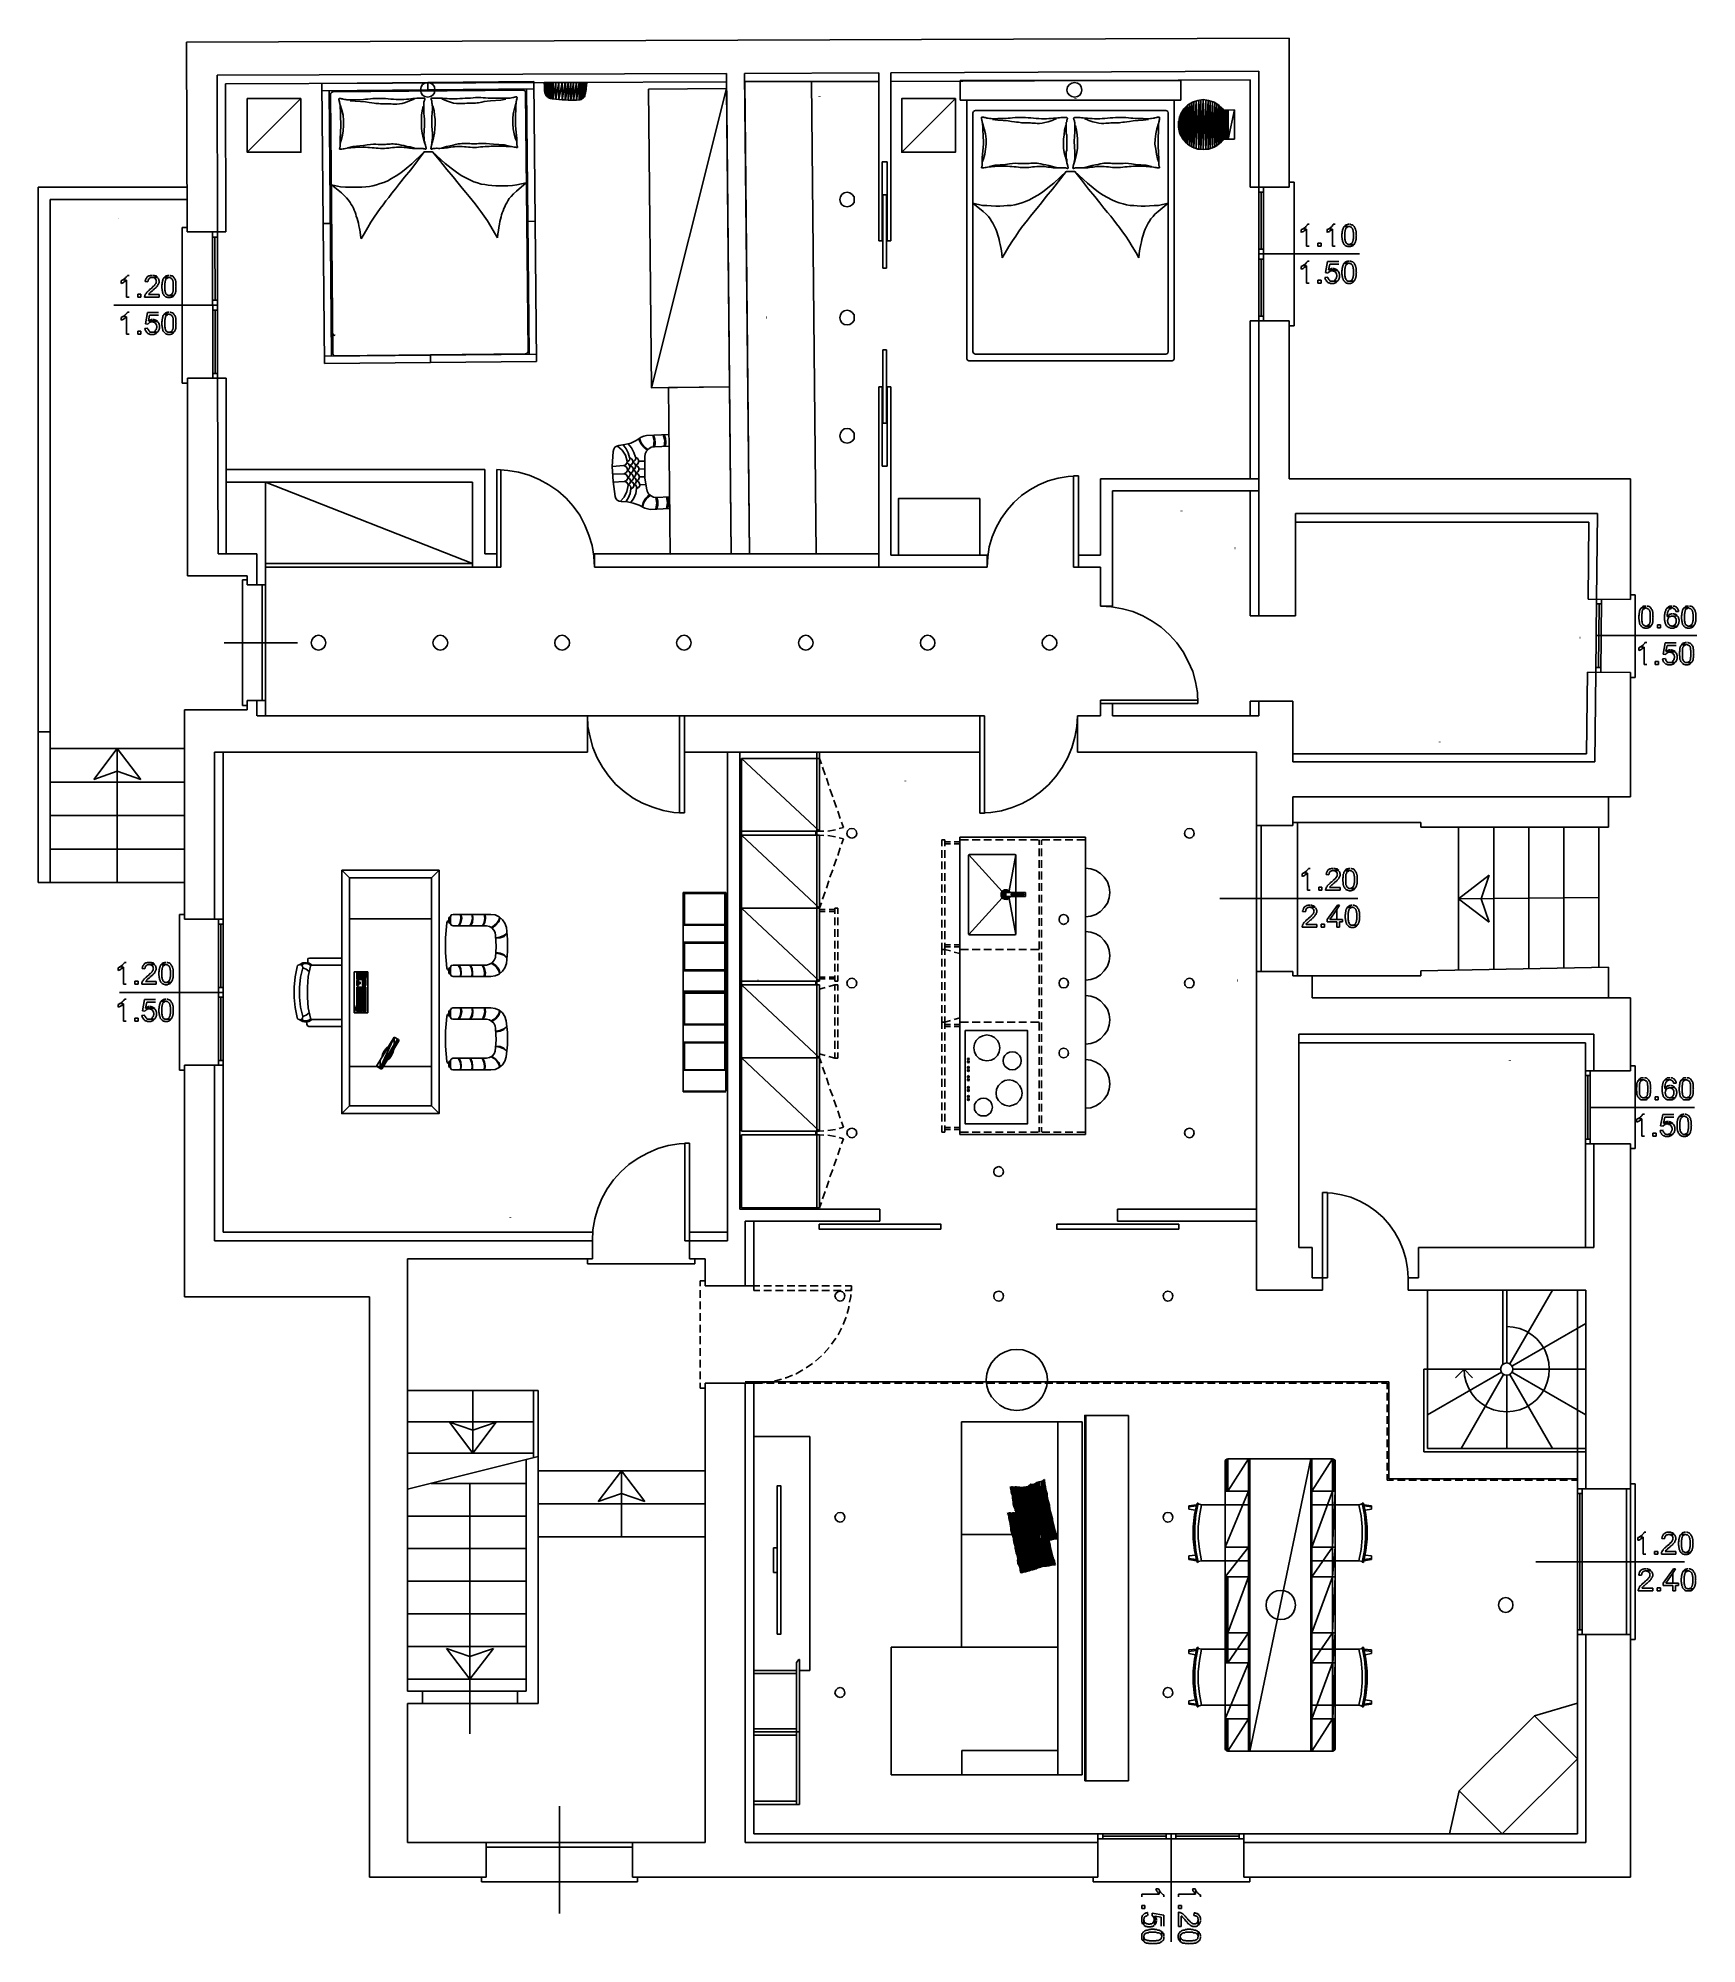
# Model space of a CAD drawing. Header units: millimetres. Extents: x 0 to 11839, y 0 to 13604.
import ezdxf

# ---------------------------------------------------------------- set-up
doc = ezdxf.new("R2010")
doc.units = ezdxf.units.MM
doc.layers.add('PDF_FILLS_OUTLINE', color=8, linetype='Continuous')
doc.layers.add('PDF_STROKES', color=7, linetype='Continuous')

msp = doc.modelspace()

# ---------------------------------------------------------------- linework, layer by layer
at = {"layer": 'PDF_FILLS_OUTLINE'}
for p, q in [((3613, 13261), (3611, 13286)), ((3613, 13286), (3613, 13261)), ((3615, 13286), (3613, 13261)), ((3613, 13261), (3613, 13286)), ((3615, 13233), (3613, 13261)), ((3617, 13286), (3615, 13225)), ((3615, 13225), (3615, 13286)), ((3615, 13286), (3615, 13233)), ((3615, 13286), (3615, 13225)), ((3615, 13286), (3615, 13233)), ((3615, 13225), (3615, 13233)), ((3617, 13216), (3615, 13225)), ((3619, 13286), (3617, 13216)), ((3617, 13216), (3617, 13286)), ((3617, 13286), (3617, 13216)), ((3619, 13208), (3617, 13216)), ((3622, 13286), (3619, 13208)), ((3619, 13208), (3619, 13286)), ((3619, 13286), (3619, 13208)), ((3622, 13204), (3619, 13208)), ((3624, 13286), (3622, 13204)), ((3622, 13204), (3622, 13286)), ((3622, 13286), (3622, 13204)), ((3624, 13197), (3622, 13204)), ((3626, 13286), (3624, 13197)), ((3624, 13197), (3624, 13286)), ((3624, 13286), (3624, 13197)), ((3626, 13193), (3624, 13197)), ((3630, 13286), (3626, 13193)), ((3626, 13193), (3626, 13286)), ((3626, 13286), (3626, 13193)), ((3632, 13286), (3630, 13189)), ((3630, 13189), (3630, 13286)), ((3630, 13286), (3630, 13189)), ((3639, 13286), (3632, 13185)), ((3632, 13185), (3632, 13286)), ((3632, 13286), (3632, 13185)), ((3643, 13286), (3639, 13183)), ((3639, 13183), (3639, 13286)), ((3639, 13286), (3639, 13183)), ((3649, 13286), (3643, 13178)), ((3643, 13178), (3643, 13286)), ((3643, 13286), (3643, 13178)), ((3643, 13286), (3643, 13178)), ((3643, 13286), (3643, 13178)), ((3643, 13286), (3643, 13178)), ((3643, 13286), (3643, 13178)), ((3658, 13286), (3649, 13176)), ((3649, 13176), (3649, 13286)), ((3649, 13286), (3649, 13176)), ((3664, 13286), (3658, 13172)), ((3658, 13172), (3658, 13286)), ((3658, 13286), (3658, 13172)), ((3672, 13286), (3664, 13172)), ((3664, 13172), (3664, 13286)), ((3664, 13286), (3664, 13172)), ((3675, 13286), (3672, 13170)), ((3672, 13170), (3672, 13286)), ((3672, 13286), (3672, 13170)), ((3696, 13286), (3675, 13170)), ((3675, 13170), (3675, 13286)), ((3675, 13286), (3675, 13170)), ((3717, 13286), (3696, 13168)), ((3696, 13168), (3696, 13286)), ((3696, 13286), (3696, 13168)), ((3740, 13286), (3717, 13166)), ((3717, 13166), (3717, 13286)), ((3717, 13286), (3717, 13166)), ((3761, 13286), (3740, 13164)), ((3740, 13164), (3740, 13286)), ((3740, 13286), (3740, 13164)), ((3763, 13286), (3761, 13164)), ((3761, 13164), (3761, 13286)), ((3761, 13286), (3761, 13164)), ((3782, 13286), (3763, 13164)), ((3763, 13164), (3763, 13286)), ((3763, 13286), (3763, 13164)), ((3763, 13286), (3763, 13164)), ((3763, 13286), (3763, 13164)), ((3763, 13286), (3763, 13164)), ((3763, 13286), (3763, 13164)), ((3802, 13286), (3782, 13161)), ((3782, 13161), (3782, 13286)), ((3782, 13286), (3782, 13161)), ((3821, 13286), (3802, 13161)), ((3802, 13161), (3802, 13286)), ((3802, 13286), (3802, 13161)), ((3842, 13286), (3821, 13161)), ((3821, 13161), (3821, 13286)), ((3821, 13286), (3821, 13161)), ((3861, 13286), (3842, 13161)), ((3842, 13161), (3842, 13286)), ((3842, 13286), (3842, 13161)), ((3863, 13286), (3861, 13164)), ((3861, 13164), (3861, 13286)), ((3861, 13286), (3861, 13164)), ((3867, 13286), (3863, 13164)), ((3863, 13164), (3863, 13286)), ((3863, 13286), (3863, 13164)), ((3873, 13286), (3867, 13164)), ((3867, 13164), (3867, 13286)), ((3867, 13286), (3867, 13164)), ((3878, 13286), (3873, 13166)), ((3873, 13166), (3873, 13286)), ((3873, 13286), (3873, 13166)), ((3882, 13286), (3878, 13166)), ((3878, 13166), (3878, 13286)), ((3878, 13286), (3878, 13166)), ((3886, 13286), (3882, 13170)), ((3882, 13170), (3882, 13286)), ((3882, 13286), (3882, 13170)), ((3890, 13286), (3886, 13172)), ((3886, 13172), (3886, 13286)), ((3886, 13286), (3886, 13172)), ((3895, 13286), (3890, 13176)), ((3890, 13176), (3890, 13286)), ((3890, 13286), (3890, 13176)), ((3899, 13286), (3895, 13180)), ((3895, 13180), (3895, 13286)), ((3895, 13286), (3895, 13180)), ((3901, 13286), (3899, 13185)), ((3899, 13185), (3899, 13286)), ((3899, 13286), (3899, 13185)), ((3903, 13286), (3901, 13189)), ((3901, 13189), (3901, 13286)), ((3901, 13286), (3901, 13189)), ((3905, 13286), (3903, 13195)), ((3903, 13195), (3903, 13286)), ((3903, 13286), (3903, 13195)), ((3903, 13286), (3903, 13195)), ((3903, 13286), (3903, 13195)), ((3905, 13206), (3903, 13195)), ((3907, 13286), (3905, 13206)), ((3905, 13206), (3905, 13286)), ((3905, 13286), (3905, 13206)), ((3907, 13214), (3905, 13206)), ((3909, 13286), (3907, 13214)), ((3907, 13214), (3907, 13286)), ((3907, 13286), (3907, 13214)), ((3909, 13225), (3907, 13214)), ((3912, 13286), (3909, 13225)), ((3909, 13225), (3909, 13286)), ((3909, 13286), (3909, 13225)), ((3912, 13236), (3909, 13225)), ((3916, 13286), (3912, 13246)), ((3912, 13246), (3912, 13286)), ((3912, 13286), (3912, 13236)), ((3912, 13286), (3912, 13236)), ((3912, 13286), (3912, 13236)), ((1875, 13172), (1492, 12789)), ((1492, 12789), (1492, 13172)), ((1875, 13172), (1875, 12789)), ((2587, 13168), (2587, 13168)), ((2587, 13168), (2587, 13166)), ((2587, 13168), (2587, 13166)), ((2589, 13168), (2589, 13168)), ((2589, 13168), (2589, 13166)), ((2589, 13168), (2589, 13168)), ((2589, 13168), (2589, 13166)), ((2589, 13166), (2589, 13166)), ((2589, 13166), (2589, 13166)), ((2591, 13168), (2591, 13168)), ((2591, 13168), (2591, 13166)), ((2591, 13166), (2591, 13168)), ((2591, 13168), (2591, 13168)), ((2591, 13168), (2591, 13166)), ((2591, 13166), (2591, 13168)), ((2591, 13168), (2591, 13168)), ((2591, 13168), (2591, 13166)), ((2591, 13166), (2591, 13166)), ((2591, 13166), (2591, 13166)), ((3630, 13189), (3626, 13193)), ((3632, 13185), (3630, 13189)), ((3639, 13183), (3632, 13185)), ((3643, 13178), (3639, 13183)), ((3649, 13176), (3643, 13178)), ((3658, 13172), (3649, 13176)), ((3664, 13172), (3658, 13172)), ((3672, 13170), (3664, 13172)), ((3675, 13170), (3672, 13170)), ((3696, 13168), (3675, 13170)), ((3717, 13166), (3696, 13168)), ((3740, 13164), (3717, 13166)), ((3761, 13164), (3740, 13164)), ((3763, 13164), (3761, 13164)), ((3782, 13161), (3763, 13164)), ((3802, 13161), (3782, 13161)), ((3821, 13161), (3802, 13161)), ((3842, 13161), (3821, 13161)), ((3861, 13164), (3842, 13161)), ((3863, 13164), (3861, 13164)), ((3867, 13164), (3863, 13164)), ((3873, 13166), (3867, 13164)), ((3878, 13166), (3873, 13166)), ((3882, 13170), (3878, 13166)), ((3886, 13172), (3882, 13170)), ((3890, 13176), (3886, 13172)), ((3895, 13180), (3890, 13176)), ((3899, 13185), (3895, 13180)), ((3901, 13189), (3899, 13185)), ((3903, 13195), (3901, 13189)), ((5575, 13187), (5575, 13187)), ((5575, 13187), (5575, 13185)), ((5575, 13185), (5575, 13185)), ((5577, 13187), (5577, 13187)), ((5577, 13187), (5577, 13185)), ((5577, 13185), (5577, 13187)), ((5577, 13187), (5577, 13187)), ((5577, 13187), (5577, 13185)), ((5577, 13185), (5577, 13187)), ((5577, 13187), (5577, 13187)), ((5577, 13187), (5577, 13185)), ((5577, 13185), (5577, 13187)), ((5577, 13187), (5577, 13187)), ((5577, 13187), (5577, 13185)), ((5577, 13185), (5577, 13187)), ((5577, 13185), (5577, 13185)), ((5577, 13185), (5577, 13185)), ((5580, 13187), (5580, 13187)), ((5580, 13187), (5580, 13185)), ((5580, 13185), (5580, 13187)), ((5580, 13187), (5580, 13187)), ((5580, 13187), (5580, 13185)), ((5580, 13185), (5580, 13187)), ((5580, 13187), (5580, 13187)), ((5580, 13187), (5580, 13185)), ((5580, 13185), (5580, 13187)), ((5580, 13187), (5580, 13187)), ((5580, 13187), (5580, 13185)), ((5580, 13185), (5580, 13187)), ((5580, 13185), (5580, 13185)), ((5580, 13185), (5580, 13185)), ((5580, 13185), (5580, 13185)), ((5580, 13185), (5580, 13185)), ((5580, 13185), (5580, 13185)), ((5580, 13185), (5580, 13185)), ((6547, 13172), (6164, 12789)), ((6164, 12789), (6164, 13172)), ((6547, 13172), (6547, 12789)), ((7402, 13172), (7402, 13172)), ((7402, 13172), (7402, 13170)), ((7402, 13170), (7402, 13172)), ((7402, 13172), (7402, 13172)), ((7402, 13172), (7402, 13170)), ((7402, 13170), (7402, 13172)), ((7404, 13172), (7404, 13172)), ((7404, 13172), (7404, 13170)), ((7404, 13170), (7404, 13172)), ((7404, 13172), (7404, 13172)), ((7404, 13172), (7404, 13170)), ((7404, 13170), (7404, 13172)), ((7404, 13172), (7404, 13172)), ((7404, 13172), (7404, 13170)), ((7404, 13172), (7404, 13170)), ((7404, 13170), (7404, 13170)), ((7404, 13170), (7404, 13170)), ((7406, 13172), (7406, 13172)), ((7406, 13172), (7406, 13170)), ((7406, 13170), (7406, 13172)), ((7406, 13172), (7406, 13172)), ((7406, 13172), (7406, 13170)), ((7406, 13170), (7406, 13172)), ((7406, 13172), (7406, 13172)), ((7406, 13172), (7406, 13170)), ((7406, 13170), (7406, 13172)), ((7406, 13170), (7406, 13170)), ((7406, 13170), (7406, 13170)), ((7406, 13170), (7406, 13170)), ((8162, 13075), (8153, 12912)), ((8170, 13089), (8162, 12899)), ((8162, 12899), (8162, 13075)), ((8162, 13075), (8162, 12899)), ((8181, 13102), (8170, 12882)), ((8170, 12882), (8170, 13089)), ((8170, 13089), (8170, 12882)), ((8194, 13115), (8181, 12871)), ((8181, 12871), (8181, 13102)), ((8181, 13102), (8181, 12871)), ((8206, 13128), (8194, 12857)), ((8194, 12857), (8194, 13115)), ((8194, 13115), (8194, 12857)), ((8219, 13136), (8206, 12848)), ((8206, 12848), (8206, 13128)), ((8206, 13128), (8206, 12848)), ((8234, 13145), (8219, 12835)), ((8219, 12835), (8219, 13136)), ((8219, 13136), (8219, 12835)), ((8249, 13151), (8234, 12829)), ((8234, 12829), (8234, 13145)), ((8234, 13145), (8234, 12829)), ((8266, 13157), (8249, 12821)), ((8249, 12821), (8249, 13151)), ((8249, 13151), (8249, 12821)), ((8283, 13161), (8266, 12816)), ((8266, 12816), (8266, 13157)), ((8266, 13157), (8266, 12816)), ((8299, 13164), (8283, 12812)), ((8283, 12812), (8283, 13161)), ((8283, 13161), (8283, 12812)), ((8316, 13164), (8299, 12810)), ((8299, 12810), (8299, 13164)), ((8299, 13164), (8299, 12810)), ((8333, 13164), (8316, 12808)), ((8316, 12808), (8316, 13164)), ((8316, 13164), (8316, 12808)), ((8333, 12810), (8333, 13164)), ((8333, 13164), (8333, 12810)), ((8350, 13161), (8333, 12810)), ((8350, 12812), (8350, 13161)), ((8350, 13161), (8350, 12812)), ((8365, 13157), (8350, 12812)), ((8365, 12816), (8365, 13157)), ((8365, 13157), (8365, 12816)), ((8382, 13151), (8365, 12816)), ((8382, 12821), (8382, 13151)), ((8382, 13151), (8382, 12821)), ((8397, 13145), (8382, 12821)), ((8397, 12829), (8397, 13145)), ((8397, 13145), (8397, 12829)), ((8412, 13136), (8397, 12829)), ((8412, 12835), (8412, 13136)), ((8412, 13136), (8412, 12835)), ((8426, 13128), (8412, 12835)), ((8426, 12848), (8426, 13128)), ((8426, 13128), (8426, 12848)), ((8439, 13115), (8426, 12848)), ((8439, 12857), (8439, 13115)), ((8439, 13115), (8439, 12857)), ((8450, 13102), (8439, 12857)), ((8450, 12871), (8450, 13102)), ((8450, 13102), (8450, 12871)), ((8460, 13089), (8450, 12871)), ((8460, 12882), (8460, 13089)), ((8460, 13089), (8460, 12882)), ((8460, 13089), (8460, 12882)), ((8460, 13089), (8460, 12882)), ((8465, 13083), (8460, 12882)), ((8465, 13083), (8462, 13089)), ((8465, 13089), (8465, 13083)), ((8471, 13089), (8465, 13083)), ((8465, 13083), (8465, 13089)), ((8465, 12890), (8465, 13083)), ((8471, 13075), (8465, 13083)), ((8465, 13083), (8465, 12890)), ((8471, 13075), (8465, 12890)), ((8475, 13089), (8471, 13075)), ((8471, 13075), (8471, 13089)), ((8471, 13089), (8471, 13075)), ((8471, 12899), (8471, 13075)), ((8475, 13066), (8471, 13075)), ((8471, 13075), (8471, 12899)), ((8475, 13066), (8471, 12899)), ((8477, 13089), (8475, 13066)), ((8475, 13066), (8475, 13089)), ((8475, 13089), (8475, 13066)), ((8475, 12905), (8475, 13066)), ((8477, 13062), (8475, 13066)), ((8475, 13066), (8475, 12905)), ((8477, 13062), (8475, 12905)), ((8479, 13089), (8477, 13062)), ((8477, 13062), (8477, 13089)), ((8477, 13089), (8477, 13062)), ((8479, 13056), (8477, 13062)), ((8477, 12910), (8477, 13062)), ((8477, 13062), (8477, 12910)), ((8484, 13089), (8479, 13056)), ((8479, 13056), (8479, 13089)), ((8479, 13089), (8479, 13056)), ((8486, 13089), (8484, 13045)), ((8484, 13045), (8484, 13089)), ((8484, 13089), (8484, 13045)), ((8488, 13089), (8486, 13034)), ((8486, 13034), (8486, 13089)), ((8486, 13089), (8486, 13034)), ((8490, 13089), (8488, 13028)), ((8488, 13028), (8488, 13089)), ((8488, 13089), (8488, 13032)), ((8488, 13089), (8488, 13028)), ((8488, 13089), (8488, 13032)), ((8492, 13089), (8490, 13026)), ((8490, 13026), (8490, 13089)), ((8490, 13089), (8490, 13026)), ((8494, 13089), (8492, 12998)), ((8492, 12998), (8492, 13089)), ((8492, 13089), (8492, 13003)), ((8492, 13089), (8492, 13001)), ((8492, 13089), (8492, 13003)), ((8492, 13089), (8492, 13003)), ((8492, 13089), (8492, 13011)), ((8492, 13089), (8492, 13003)), ((8492, 13089), (8492, 13011)), ((8539, 13092), (8494, 12882)), ((8494, 12882), (8494, 13089)), ((8494, 13089), (8494, 12977)), ((8539, 13092), (8539, 12882)), ((8143, 13026), (8139, 12967)), ((8139, 13011), (8139, 12967)), ((8139, 12967), (8139, 13011)), ((8139, 12967), (8139, 12977)), ((8143, 12943), (8139, 12967)), ((8147, 13045), (8143, 12943)), ((8143, 12943), (8143, 13026)), ((8143, 13026), (8143, 12943)), ((8147, 12931), (8143, 12943)), ((8153, 13058), (8147, 12931)), ((8147, 12931), (8147, 13045)), ((8147, 13045), (8147, 12931)), ((8153, 12912), (8147, 12931)), ((8153, 12912), (8153, 13058)), ((8153, 13058), (8153, 12912)), ((8479, 13056), (8477, 12910)), ((8490, 12943), (8477, 12882)), ((8479, 12916), (8479, 13056)), ((8484, 13045), (8479, 13056)), ((8479, 13056), (8479, 12916)), ((8484, 13041), (8479, 12916)), ((8484, 12931), (8479, 12916)), ((8486, 13034), (8484, 13045)), ((8484, 12931), (8484, 13041)), ((8484, 13041), (8484, 12931)), ((8486, 13034), (8484, 12931)), ((8486, 12937), (8484, 12931)), ((8486, 12937), (8486, 13034)), ((8488, 13032), (8486, 13034)), ((8486, 13034), (8486, 12937)), ((8488, 13032), (8486, 12937)), ((8488, 12939), (8486, 12937)), ((8488, 13028), (8488, 13032)), ((8488, 12939), (8488, 13032)), ((8488, 13032), (8488, 12939)), ((8488, 12946), (8488, 13028)), ((8490, 13026), (8488, 13028)), ((8488, 13028), (8488, 12939)), ((8488, 13028), (8488, 12939)), ((8490, 13024), (8488, 12946)), ((8490, 12950), (8488, 12946)), ((8492, 13011), (8490, 13026)), ((8490, 12950), (8490, 13024)), ((8490, 13024), (8490, 12950)), ((8492, 13003), (8490, 12950)), ((8494, 12977), (8490, 12882)), ((8492, 12971), (8490, 12950)), ((8490, 12882), (8490, 12943)), ((8490, 12943), (8490, 12882)), ((8492, 13003), (8492, 13011)), ((8492, 12971), (8492, 13003)), ((8492, 13001), (8492, 13003)), ((8492, 13003), (8492, 12971)), ((8492, 13003), (8492, 12971)), ((8492, 13003), (8492, 12971)), ((8492, 13001), (8492, 12998)), ((8492, 13001), (8492, 12971)), ((8494, 12977), (8492, 12998)), ((8494, 12977), (8494, 12882)), ((1875, 12789), (1492, 12789)), ((6547, 12789), (6164, 12789)), ((8162, 12899), (8153, 12912)), ((8170, 12882), (8162, 12899)), ((8181, 12871), (8170, 12882)), ((8194, 12857), (8181, 12871)), ((8206, 12848), (8194, 12857)), ((8219, 12835), (8206, 12848)), ((8234, 12829), (8219, 12835)), ((8249, 12821), (8234, 12829)), ((8266, 12816), (8249, 12821)), ((8283, 12812), (8266, 12816)), ((8299, 12810), (8283, 12812)), ((8316, 12808), (8299, 12810)), ((8333, 12810), (8316, 12808)), ((8350, 12812), (8333, 12810)), ((8365, 12816), (8350, 12812)), ((8382, 12821), (8365, 12816)), ((8397, 12829), (8382, 12821)), ((8412, 12835), (8397, 12829)), ((8426, 12848), (8412, 12835)), ((8439, 12857), (8426, 12848)), ((8450, 12871), (8439, 12857)), ((8460, 12882), (8450, 12871)), ((8477, 12912), (8460, 12882)), ((8465, 12890), (8460, 12882)), ((8477, 12882), (8460, 12882)), ((8460, 12882), (8460, 12882)), ((8460, 12882), (8460, 12882)), ((8460, 12882), (8460, 12882)), ((8471, 12899), (8465, 12890)), ((8475, 12905), (8471, 12899)), ((8477, 12910), (8475, 12905)), ((8479, 12916), (8477, 12910)), ((8477, 12882), (8477, 12912)), ((8477, 12912), (8477, 12882)), ((8490, 12882), (8477, 12882)), ((8494, 12882), (8490, 12882)), ((8539, 12882), (8494, 12882)), ((571, 12315), (571, 12315)), ((571, 12315), (571, 12313)), ((571, 12313), (571, 12313)), ((574, 12315), (574, 12315)), ((574, 12315), (574, 12313)), ((574, 12315), (574, 12315)), ((574, 12315), (574, 12313)), ((574, 12313), (574, 12315)), ((574, 12315), (574, 12315)), ((574, 12315), (574, 12313)), ((574, 12313), (574, 12315)), ((574, 12313), (574, 12313)), ((574, 12313), (574, 12313)), ((9032, 12245), (9028, 12243)), ((9034, 12247), (9032, 12245)), ((9038, 12249), (9034, 12247)), ((9042, 12251), (9038, 12249)), ((9045, 12253), (9042, 12251)), ((9047, 12258), (9045, 12253)), ((9051, 12262), (9047, 12258)), ((9053, 12264), (9051, 12262)), ((9057, 12268), (9053, 12264)), ((9059, 12270), (9057, 12268)), ((9072, 12275), (9059, 12275)), ((9059, 12275), (9059, 12270)), ((9216, 12245), (9212, 12243)), ((9218, 12247), (9216, 12245)), ((9222, 12249), (9218, 12247)), ((9227, 12251), (9222, 12249)), ((9229, 12253), (9227, 12251)), ((9231, 12258), (9229, 12253)), ((9235, 12262), (9231, 12258)), ((9237, 12264), (9235, 12262)), ((9241, 12268), (9237, 12264)), ((9243, 12270), (9241, 12268)), ((9256, 12275), (9243, 12275)), ((9243, 12275), (9243, 12270)), ((9313, 12245), (9311, 12241)), ((9315, 12249), (9313, 12245)), ((9318, 12253), (9315, 12249)), ((9320, 12255), (9318, 12253)), ((9322, 12260), (9320, 12255)), ((9324, 12262), (9322, 12260)), ((9322, 12260), (9356, 12260)), ((9328, 12266), (9324, 12262)), ((9332, 12268), (9328, 12266)), ((9334, 12270), (9332, 12268)), ((9332, 12243), (9334, 12245)), ((9339, 12272), (9334, 12270)), ((9334, 12247), (9337, 12251)), ((9334, 12245), (9334, 12247)), ((9337, 12251), (9341, 12253)), ((9343, 12272), (9339, 12272)), ((9341, 12253), (9345, 12255)), ((9347, 12275), (9343, 12272)), ((9345, 12255), (9347, 12258)), ((9356, 12275), (9347, 12275)), ((9347, 12258), (9351, 12260)), ((9351, 12260), (9356, 12260)), ((9356, 12275), (9356, 12275)), ((9356, 12260), (9358, 12260)), ((9358, 12260), (9362, 12258)), ((9366, 12275), (9362, 12275)), ((9362, 12258), (9366, 12258)), ((9370, 12272), (9366, 12275)), ((9366, 12258), (9368, 12255)), ((9368, 12255), (9373, 12253)), ((9375, 12272), (9370, 12272)), ((9373, 12253), (9377, 12249)), ((9377, 12270), (9375, 12272)), ((9379, 12270), (9377, 12270)), ((9377, 12249), (9379, 12247)), ((9383, 12268), (9379, 12270)), ((9379, 12247), (9381, 12245)), ((9381, 12245), (9381, 12241)), ((9385, 12266), (9383, 12268)), ((9390, 12262), (9385, 12266)), ((9392, 12260), (9390, 12262)), ((9394, 12255), (9392, 12260)), ((9396, 12251), (9394, 12255)), ((9398, 12249), (9396, 12251)), ((9400, 12245), (9398, 12249)), ((9402, 12241), (9400, 12245)), ((9019, 12239), (9015, 12236)), ((9015, 12236), (9015, 12217)), ((9015, 12217), (9019, 12220)), ((9023, 12241), (9019, 12239)), ((9019, 12220), (9023, 12220)), ((9028, 12243), (9023, 12241)), ((9023, 12220), (9028, 12222)), ((9028, 12243), (9053, 12241)), ((9028, 12222), (9032, 12224)), ((9032, 12224), (9036, 12228)), ((9036, 12228), (9040, 12230)), ((9040, 12230), (9045, 12232)), ((9045, 12232), (9049, 12234)), ((9049, 12234), (9051, 12239)), ((9051, 12239), (9053, 12241)), ((9053, 12241), (9053, 12118)), ((9053, 12118), (9072, 12118)), ((9133, 12118), (9133, 12139)), ((9133, 12139), (9157, 12139)), ((9157, 12118), (9133, 12118)), ((9157, 12139), (9157, 12118)), ((9203, 12239), (9199, 12236)), ((9199, 12236), (9199, 12217)), ((9199, 12217), (9203, 12220)), ((9207, 12241), (9203, 12239)), ((9203, 12220), (9207, 12220)), ((9212, 12243), (9207, 12241)), ((9207, 12220), (9212, 12222)), ((9212, 12243), (9237, 12241)), ((9212, 12222), (9216, 12224)), ((9216, 12224), (9220, 12228)), ((9220, 12228), (9224, 12230)), ((9224, 12230), (9229, 12232)), ((9229, 12232), (9233, 12234)), ((9233, 12234), (9235, 12239)), ((9235, 12239), (9237, 12241)), ((9237, 12241), (9237, 12118)), ((9237, 12118), (9256, 12118)), ((9307, 12211), (9305, 12205)), ((9305, 12205), (9305, 12200)), ((9305, 12200), (9305, 12194)), ((9305, 12194), (9305, 12192)), ((9305, 12192), (9305, 12188)), ((9305, 12188), (9305, 12181)), ((9305, 12181), (9307, 12177)), ((9309, 12228), (9307, 12224)), ((9307, 12224), (9307, 12220)), ((9307, 12220), (9307, 12215)), ((9307, 12215), (9307, 12211)), ((9307, 12177), (9307, 12173)), ((9307, 12173), (9307, 12167)), ((9307, 12167), (9309, 12162)), ((9311, 12239), (9309, 12234)), ((9309, 12234), (9309, 12232)), ((9309, 12232), (9309, 12228)), ((9309, 12162), (9309, 12158)), ((9309, 12158), (9309, 12154)), ((9309, 12154), (9311, 12150)), ((9311, 12241), (9311, 12239)), ((9311, 12150), (9313, 12148)), ((9313, 12148), (9313, 12143)), ((9313, 12143), (9315, 12139)), ((9315, 12139), (9318, 12137)), ((9318, 12137), (9320, 12135)), ((9320, 12135), (9322, 12131)), ((9322, 12131), (9326, 12126)), ((9326, 12220), (9328, 12224)), ((9326, 12215), (9326, 12220)), ((9326, 12209), (9326, 12215)), ((9326, 12205), (9326, 12209)), ((9326, 12198), (9326, 12205)), ((9326, 12194), (9326, 12198)), ((9326, 12190), (9326, 12194)), ((9326, 12184), (9326, 12190)), ((9326, 12177), (9326, 12184)), ((9326, 12173), (9326, 12177)), ((9326, 12169), (9326, 12173)), ((9328, 12162), (9326, 12169)), ((9326, 12126), (9328, 12124)), ((9328, 12232), (9330, 12236)), ((9328, 12228), (9328, 12232)), ((9328, 12224), (9328, 12228)), ((9328, 12158), (9328, 12162)), ((9328, 12156), (9328, 12158)), ((9330, 12152), (9328, 12156)), ((9328, 12124), (9332, 12122)), ((9330, 12241), (9332, 12243)), ((9330, 12236), (9330, 12241)), ((9332, 12150), (9330, 12152)), ((9332, 12145), (9332, 12150)), ((9334, 12143), (9332, 12145)), ((9332, 12122), (9334, 12120)), ((9337, 12139), (9334, 12143)), ((9334, 12120), (9339, 12118)), ((9341, 12137), (9337, 12139)), ((9339, 12118), (9343, 12118)), ((9343, 12135), (9341, 12137)), ((9347, 12133), (9343, 12135)), ((9343, 12118), (9347, 12116)), ((9351, 12131), (9347, 12133)), ((9347, 12116), (9351, 12116)), ((9356, 12131), (9351, 12131)), ((9351, 12116), (9356, 12116)), ((9392, 12131), (9356, 12131)), ((9360, 12131), (9356, 12131)), ((9356, 12131), (9392, 12131)), ((9356, 12116), (9358, 12116)), ((9358, 12116), (9362, 12116)), ((9364, 12133), (9360, 12131)), ((9362, 12116), (9366, 12116)), ((9368, 12135), (9364, 12133)), ((9366, 12116), (9370, 12118)), ((9373, 12137), (9368, 12135)), ((9370, 12118), (9375, 12118)), ((9375, 12139), (9373, 12137)), ((9379, 12143), (9375, 12139)), ((9375, 12118), (9379, 12120)), ((9381, 12145), (9379, 12143)), ((9379, 12120), (9381, 12122)), ((9381, 12241), (9383, 12239)), ((9383, 12152), (9381, 12150)), ((9381, 12150), (9381, 12145)), ((9381, 12122), (9385, 12124)), ((9383, 12239), (9383, 12234)), ((9383, 12234), (9385, 12230)), ((9385, 12158), (9383, 12156)), ((9383, 12156), (9383, 12152)), ((9385, 12230), (9385, 12228)), ((9385, 12228), (9385, 12222)), ((9385, 12222), (9387, 12217)), ((9387, 12173), (9385, 12167)), ((9385, 12167), (9385, 12162)), ((9385, 12162), (9385, 12158)), ((9385, 12124), (9390, 12128)), ((9387, 12217), (9387, 12213)), ((9387, 12213), (9387, 12207)), ((9387, 12207), (9387, 12200)), ((9387, 12200), (9387, 12194)), ((9387, 12194), (9387, 12188)), ((9387, 12188), (9387, 12184)), ((9387, 12184), (9387, 12177)), ((9387, 12177), (9387, 12173)), ((9390, 12128), (9392, 12131)), ((9392, 12131), (9394, 12135)), ((9394, 12135), (9396, 12137)), ((9396, 12137), (9398, 12141)), ((9398, 12141), (9400, 12145)), ((9400, 12145), (9402, 12150)), ((9402, 12236), (9402, 12241)), ((9404, 12232), (9402, 12236)), ((9402, 12154), (9404, 12158)), ((9402, 12152), (9402, 12154)), ((9402, 12150), (9402, 12152)), ((9404, 12228), (9404, 12232)), ((9406, 12226), (9404, 12228)), ((9404, 12162), (9406, 12167)), ((9404, 12158), (9404, 12162)), ((9406, 12222), (9406, 12226)), ((9406, 12217), (9406, 12222)), ((9406, 12213), (9406, 12217)), ((9406, 12209), (9406, 12213)), ((9406, 12203), (9406, 12209)), ((9406, 12198), (9406, 12203)), ((9409, 12194), (9406, 12198)), ((9406, 12190), (9409, 12194)), ((9406, 12186), (9406, 12190)), ((9406, 12179), (9406, 12186)), ((9406, 12175), (9406, 12179)), ((9406, 12171), (9406, 12175)), ((9406, 12167), (9406, 12171)), ((9019, 11976), (9015, 11974)), ((9015, 11974), (9015, 11955)), ((9023, 11978), (9019, 11976)), ((9028, 11980), (9023, 11978)), ((9032, 11982), (9028, 11980)), ((9028, 11980), (9053, 11978)), ((9034, 11985), (9032, 11982)), ((9038, 11987), (9034, 11985)), ((9042, 11989), (9038, 11987)), ((9045, 11991), (9042, 11989)), ((9047, 11995), (9045, 11991)), ((9045, 11970), (9049, 11972)), ((9051, 11999), (9047, 11995)), ((9049, 11972), (9051, 11976)), ((9053, 12002), (9051, 11999)), ((9051, 11976), (9053, 11978)), ((9057, 12006), (9053, 12002)), ((9053, 11978), (9053, 11855)), ((9059, 12008), (9057, 12006)), ((9072, 12012), (9059, 12012)), ((9059, 12012), (9059, 12008)), ((9203, 12010), (9188, 11930)), ((9282, 12010), (9203, 12010)), ((9210, 11949), (9218, 11991)), ((9218, 11991), (9282, 11991)), ((9311, 11976), (9309, 11972)), ((9309, 11972), (9309, 11970)), ((9313, 11982), (9311, 11978)), ((9311, 11978), (9311, 11976)), ((9315, 11987), (9313, 11982)), ((9318, 11991), (9315, 11987)), ((9320, 11993), (9318, 11991)), ((9322, 11997), (9320, 11993)), ((9324, 11999), (9322, 11997)), ((9322, 11997), (9356, 11997)), ((9328, 12004), (9324, 11999)), ((9332, 12006), (9328, 12004)), ((9328, 11970), (9330, 11974)), ((9330, 11978), (9332, 11980)), ((9330, 11974), (9330, 11978)), ((9334, 12008), (9332, 12006)), ((9332, 11980), (9334, 11982)), ((9339, 12010), (9334, 12008)), ((9334, 11985), (9337, 11989)), ((9334, 11982), (9334, 11985)), ((9337, 11989), (9341, 11991)), ((9343, 12010), (9339, 12010)), ((9341, 11991), (9345, 11993)), ((9347, 12012), (9343, 12010)), ((9345, 11993), (9347, 11995)), ((9356, 12012), (9347, 12012)), ((9347, 11995), (9351, 11997)), ((9351, 11997), (9356, 11997)), ((9356, 12012), (9356, 12012)), ((9356, 11997), (9358, 11997)), ((9358, 11997), (9362, 11995)), ((9366, 12012), (9362, 12012)), ((9362, 11995), (9366, 11995)), ((9370, 12010), (9366, 12012)), ((9366, 11995), (9368, 11993)), ((9368, 11993), (9373, 11991)), ((9375, 12010), (9370, 12010)), ((9373, 11991), (9377, 11987)), ((9377, 12008), (9375, 12010)), ((9379, 12008), (9377, 12008)), ((9377, 11987), (9379, 11985)), ((9383, 12006), (9379, 12008)), ((9379, 11985), (9381, 11982)), ((9381, 11982), (9381, 11978)), ((9381, 11978), (9383, 11976)), ((9385, 12004), (9383, 12006)), ((9383, 11976), (9383, 11972)), ((9383, 11972), (9385, 11968)), ((9390, 11999), (9385, 12004)), ((9392, 11997), (9390, 11999)), ((9394, 11993), (9392, 11997)), ((9396, 11989), (9394, 11993)), ((9398, 11987), (9396, 11989)), ((9400, 11982), (9398, 11987)), ((9402, 11978), (9400, 11982)), ((9402, 11974), (9402, 11978)), ((9404, 11970), (9402, 11974)), ((597, 11875), (593, 11872)), ((593, 11872), (593, 11853)), ((593, 11853), (597, 11855)), ((601, 11877), (597, 11875)), ((597, 11855), (601, 11855)), ((605, 11879), (601, 11877)), ((601, 11855), (605, 11858)), ((610, 11881), (605, 11879)), ((605, 11879), (631, 11877)), ((605, 11858), (610, 11860)), ((612, 11883), (610, 11881)), ((610, 11860), (614, 11864)), ((616, 11885), (612, 11883)), ((614, 11864), (618, 11866)), ((620, 11887), (616, 11885)), ((618, 11866), (622, 11868)), ((622, 11889), (620, 11887)), ((624, 11894), (622, 11889)), ((622, 11868), (627, 11870)), ((629, 11898), (624, 11894)), ((627, 11870), (629, 11875)), ((631, 11900), (629, 11898)), ((629, 11875), (631, 11877)), ((635, 11904), (631, 11900)), ((631, 11877), (631, 11754)), ((637, 11906), (635, 11904)), ((650, 11910), (637, 11910)), ((637, 11910), (637, 11906)), ((766, 11875), (764, 11870)), ((764, 11870), (764, 11866)), ((764, 11866), (783, 11864)), ((768, 11883), (766, 11879)), ((766, 11879), (766, 11875)), ((770, 11887), (768, 11883)), ((773, 11891), (770, 11887)), ((775, 11894), (773, 11891)), ((777, 11898), (775, 11894)), ((779, 11900), (777, 11898)), ((783, 11902), (779, 11900)), ((785, 11904), (783, 11902)), ((783, 11868), (785, 11872)), ((783, 11864), (783, 11868)), ((790, 11906), (785, 11904)), ((785, 11877), (787, 11881)), ((785, 11872), (785, 11877)), ((787, 11881), (790, 11883)), ((794, 11908), (790, 11906)), ((790, 11883), (792, 11887)), ((792, 11887), (794, 11889)), ((796, 11908), (794, 11908)), ((794, 11889), (798, 11891)), ((802, 11910), (796, 11908)), ((798, 11891), (800, 11894)), ((800, 11894), (804, 11894)), ((815, 11910), (802, 11910)), ((804, 11894), (809, 11896)), ((809, 11896), (815, 11896)), ((853, 11896), (815, 11896)), ((815, 11896), (817, 11896)), ((815, 11896), (853, 11896)), ((817, 11896), (821, 11894)), ((823, 11910), (819, 11910)), ((821, 11894), (826, 11894)), ((828, 11910), (823, 11910)), ((826, 11894), (830, 11891)), ((830, 11839), (826, 11834)), ((832, 11908), (828, 11910)), ((830, 11891), (832, 11889)), ((832, 11841), (830, 11839)), ((836, 11906), (832, 11908)), ((832, 11889), (836, 11887)), ((834, 11843), (832, 11841)), ((838, 11849), (834, 11845)), ((834, 11845), (834, 11843)), ((840, 11906), (836, 11906)), ((836, 11887), (838, 11883)), ((838, 11883), (840, 11881)), ((840, 11853), (838, 11849)), ((845, 11904), (840, 11906)), ((840, 11881), (842, 11877)), ((842, 11858), (840, 11853)), ((842, 11877), (842, 11872)), ((842, 11872), (845, 11868)), ((845, 11868), (842, 11864)), ((842, 11864), (842, 11862)), ((842, 11862), (842, 11858)), ((847, 11902), (845, 11904)), ((851, 11898), (847, 11902)), ((853, 11896), (851, 11898)), ((851, 11834), (853, 11839)), ((853, 11839), (855, 11843)), ((857, 11889), (855, 11891)), ((855, 11843), (857, 11845)), ((859, 11885), (857, 11889)), ((857, 11845), (859, 11849)), ((861, 11881), (859, 11885)), ((859, 11851), (861, 11855)), ((859, 11849), (859, 11851)), ((861, 11877), (861, 11881)), ((864, 11872), (861, 11877)), ((861, 11855), (864, 11860)), ((864, 11868), (864, 11872)), ((864, 11864), (864, 11868)), ((864, 11860), (864, 11864)), ((885, 11847), (883, 11841)), ((883, 11841), (883, 11836)), ((883, 11836), (883, 11830)), ((887, 11864), (885, 11860)), ((885, 11860), (885, 11855)), ((885, 11855), (885, 11851)), ((885, 11851), (885, 11847)), ((889, 11875), (887, 11870)), ((887, 11870), (887, 11868)), ((887, 11868), (887, 11864)), ((891, 11881), (889, 11877)), ((889, 11877), (889, 11875)), ((893, 11885), (891, 11881)), ((895, 11889), (893, 11885)), ((897, 11891), (895, 11889)), ((900, 11896), (897, 11891)), ((902, 11898), (900, 11896)), ((900, 11896), (933, 11896)), ((906, 11902), (902, 11898)), ((904, 11855), (906, 11860)), ((904, 11851), (904, 11855)), ((904, 11845), (904, 11851)), ((904, 11841), (904, 11845)), ((904, 11834), (904, 11841)), ((910, 11904), (906, 11902)), ((906, 11868), (908, 11872)), ((906, 11864), (906, 11868)), ((906, 11860), (906, 11864)), ((908, 11877), (910, 11879)), ((908, 11872), (908, 11877)), ((912, 11906), (910, 11904)), ((910, 11879), (912, 11881)), ((917, 11908), (912, 11906)), ((912, 11883), (914, 11887)), ((912, 11881), (912, 11883)), ((914, 11887), (919, 11889)), ((921, 11908), (917, 11908)), ((919, 11889), (923, 11891)), ((925, 11910), (921, 11908)), ((923, 11891), (925, 11894)), ((933, 11910), (925, 11910)), ((925, 11894), (929, 11896)), ((929, 11896), (933, 11896)), ((933, 11910), (933, 11910)), ((933, 11896), (936, 11896)), ((936, 11896), (940, 11894)), ((944, 11910), (940, 11910)), ((940, 11894), (944, 11894)), ((948, 11908), (944, 11910)), ((944, 11894), (946, 11891)), ((946, 11891), (950, 11889)), ((952, 11908), (948, 11908)), ((950, 11889), (955, 11885)), ((955, 11906), (952, 11908)), ((957, 11906), (955, 11906)), ((955, 11885), (957, 11883)), ((961, 11904), (957, 11906)), ((957, 11883), (959, 11881)), ((959, 11881), (959, 11877)), ((959, 11877), (961, 11875)), ((963, 11902), (961, 11904)), ((961, 11875), (961, 11870)), ((961, 11870), (963, 11866)), ((967, 11898), (963, 11902)), ((963, 11866), (963, 11864)), ((963, 11864), (963, 11858)), ((963, 11858), (965, 11853)), ((965, 11853), (965, 11849)), ((965, 11849), (965, 11843)), ((965, 11843), (965, 11836)), ((965, 11836), (965, 11830)), ((969, 11896), (967, 11898)), ((972, 11891), (969, 11896)), ((974, 11887), (972, 11891)), ((976, 11885), (974, 11887)), ((978, 11881), (976, 11885)), ((980, 11877), (978, 11881)), ((980, 11872), (980, 11877)), ((982, 11868), (980, 11872)), ((982, 11864), (982, 11868)), ((984, 11862), (982, 11864)), ((984, 11858), (984, 11862)), ((984, 11853), (984, 11858)), ((984, 11849), (984, 11853)), ((984, 11845), (984, 11849)), ((984, 11839), (984, 11845)), ((984, 11834), (984, 11839)), ((9015, 11955), (9019, 11957)), ((9019, 11957), (9023, 11957)), ((9023, 11957), (9028, 11959)), ((9028, 11959), (9032, 11961)), ((9032, 11961), (9036, 11966)), ((9036, 11966), (9040, 11968)), ((9040, 11968), (9045, 11970)), ((9053, 11855), (9072, 11855)), ((9133, 11855), (9133, 11877)), ((9133, 11877), (9157, 11877)), ((9157, 11855), (9133, 11855)), ((9157, 11877), (9157, 11855)), ((9205, 11898), (9184, 11896)), ((9184, 11896), (9184, 11894)), ((9184, 11894), (9186, 11889)), ((9186, 11889), (9186, 11885)), ((9186, 11885), (9188, 11881)), ((9188, 11930), (9205, 11927)), ((9188, 11881), (9191, 11879)), ((9191, 11879), (9193, 11875)), ((9193, 11875), (9195, 11870)), ((9195, 11870), (9197, 11868)), ((9197, 11868), (9201, 11864)), ((9201, 11864), (9203, 11862)), ((9203, 11862), (9205, 11860)), ((9205, 11927), (9207, 11930)), ((9207, 11889), (9205, 11894)), ((9205, 11860), (9210, 11858)), ((9207, 11930), (9212, 11934)), ((9210, 11885), (9207, 11889)), ((9214, 11953), (9210, 11949)), ((9210, 11949), (9271, 11949)), ((9271, 11949), (9210, 11949)), ((9212, 11881), (9210, 11885)), ((9210, 11858), (9214, 11858)), ((9212, 11934), (9214, 11936)), ((9214, 11879), (9212, 11881)), ((9218, 11955), (9214, 11953)), ((9214, 11936), (9218, 11938)), ((9216, 11877), (9214, 11879)), ((9214, 11858), (9218, 11855)), ((9218, 11872), (9216, 11877)), ((9222, 11955), (9218, 11955)), ((9218, 11938), (9222, 11940)), ((9222, 11870), (9218, 11872)), ((9218, 11855), (9222, 11853)), ((9227, 11957), (9222, 11955)), ((9222, 11940), (9227, 11942)), ((9227, 11870), (9222, 11870)), ((9222, 11853), (9227, 11853)), ((9231, 11959), (9227, 11957)), ((9227, 11942), (9231, 11942)), ((9231, 11868), (9227, 11870)), ((9227, 11853), (9231, 11853)), ((9239, 11959), (9231, 11959)), ((9231, 11942), (9235, 11942)), ((9235, 11868), (9231, 11868)), ((9231, 11853), (9235, 11853)), ((9275, 11944), (9235, 11942)), ((9235, 11942), (9275, 11944)), ((9235, 11942), (9241, 11942)), ((9273, 11868), (9235, 11868)), ((9239, 11868), (9235, 11868)), ((9235, 11868), (9273, 11868)), ((9235, 11853), (9239, 11853)), ((9239, 11959), (9239, 11959)), ((9243, 11870), (9239, 11868)), ((9239, 11853), (9243, 11853)), ((9241, 11942), (9246, 11940)), ((9248, 11959), (9243, 11959)), ((9248, 11870), (9243, 11870)), ((9243, 11853), (9248, 11853)), ((9246, 11940), (9248, 11940)), ((9252, 11957), (9248, 11959)), ((9248, 11940), (9252, 11938)), ((9252, 11872), (9248, 11870)), ((9248, 11853), (9252, 11855)), ((9256, 11957), (9252, 11957)), ((9252, 11938), (9256, 11936)), ((9254, 11875), (9252, 11872)), ((9252, 11855), (9256, 11858)), ((9258, 11879), (9254, 11875)), ((9260, 11955), (9256, 11957)), ((9256, 11936), (9258, 11934)), ((9256, 11858), (9260, 11858)), ((9258, 11934), (9260, 11932)), ((9260, 11883), (9258, 11879)), ((9265, 11953), (9260, 11955)), ((9260, 11932), (9263, 11927)), ((9263, 11885), (9260, 11883)), ((9260, 11858), (9265, 11860)), ((9263, 11927), (9265, 11925)), ((9265, 11889), (9263, 11885)), ((9269, 11951), (9265, 11953)), ((9265, 11925), (9267, 11921)), ((9267, 11894), (9265, 11889)), ((9265, 11860), (9267, 11862)), ((9267, 11921), (9267, 11917)), ((9267, 11917), (9269, 11913)), ((9269, 11902), (9267, 11898)), ((9267, 11898), (9267, 11894)), ((9267, 11862), (9271, 11866)), ((9271, 11949), (9269, 11951)), ((9269, 11913), (9269, 11906)), ((9269, 11906), (9269, 11902)), ((9275, 11944), (9271, 11949)), ((9271, 11866), (9273, 11868)), ((9273, 11868), (9275, 11872)), ((9275, 11872), (9277, 11872)), ((9279, 11938), (9277, 11942)), ((9277, 11872), (9279, 11877)), ((9282, 11936), (9279, 11938)), ((9279, 11877), (9282, 11879)), ((9284, 11932), (9282, 11936)), ((9282, 11879), (9284, 11883)), ((9286, 11927), (9284, 11932)), ((9284, 11883), (9286, 11887)), ((9286, 11923), (9286, 11927)), ((9288, 11919), (9286, 11923)), ((9286, 11891), (9288, 11896)), ((9286, 11887), (9286, 11891)), ((9288, 11915), (9288, 11919)), ((9288, 11910), (9288, 11915)), ((9288, 11908), (9288, 11910)), ((9288, 11904), (9288, 11908)), ((9288, 11900), (9288, 11904)), ((9288, 11896), (9288, 11900)), ((9307, 11949), (9305, 11942)), ((9305, 11942), (9305, 11938)), ((9305, 11938), (9305, 11932)), ((9305, 11932), (9305, 11930)), ((9305, 11930), (9305, 11925)), ((9305, 11925), (9305, 11919)), ((9305, 11919), (9307, 11915)), ((9309, 11966), (9307, 11961)), ((9307, 11961), (9307, 11957)), ((9307, 11957), (9307, 11953)), ((9307, 11953), (9307, 11949)), ((9307, 11915), (9307, 11910)), ((9307, 11910), (9307, 11904)), ((9307, 11904), (9309, 11900)), ((9309, 11970), (9309, 11966)), ((9309, 11900), (9309, 11896)), ((9309, 11896), (9309, 11891)), ((9309, 11891), (9311, 11887)), ((9311, 11887), (9313, 11885)), ((9313, 11885), (9313, 11881)), ((9313, 11881), (9315, 11877)), ((9315, 11877), (9318, 11875)), ((9318, 11875), (9320, 11872)), ((9320, 11872), (9322, 11868)), ((9322, 11868), (9326, 11864)), ((9326, 11957), (9328, 11961)), ((9326, 11953), (9326, 11957)), ((9326, 11946), (9326, 11953)), ((9326, 11942), (9326, 11946)), ((9326, 11936), (9326, 11942)), ((9326, 11932), (9326, 11936)), ((9326, 11927), (9326, 11932)), ((9326, 11921), (9326, 11927)), ((9326, 11915), (9326, 11921)), ((9326, 11910), (9326, 11915)), ((9326, 11906), (9326, 11910)), ((9328, 11900), (9326, 11906)), ((9326, 11864), (9328, 11862)), ((9328, 11966), (9328, 11970)), ((9328, 11961), (9328, 11966)), ((9328, 11896), (9328, 11900)), ((9328, 11894), (9328, 11896)), ((9330, 11889), (9328, 11894)), ((9328, 11862), (9332, 11860)), ((9332, 11887), (9330, 11889)), ((9332, 11883), (9332, 11887)), ((9334, 11881), (9332, 11883)), ((9332, 11860), (9334, 11858)), ((9337, 11877), (9334, 11881)), ((9334, 11858), (9339, 11855)), ((9341, 11875), (9337, 11877)), ((9339, 11855), (9343, 11855)), ((9343, 11872), (9341, 11875)), ((9347, 11870), (9343, 11872)), ((9343, 11855), (9347, 11853)), ((9351, 11868), (9347, 11870)), ((9347, 11853), (9351, 11853)), ((9356, 11868), (9351, 11868)), ((9351, 11853), (9356, 11853)), ((9392, 11868), (9356, 11868)), ((9360, 11868), (9356, 11868)), ((9356, 11868), (9392, 11868)), ((9356, 11853), (9358, 11853)), ((9358, 11853), (9362, 11853)), ((9364, 11870), (9360, 11868)), ((9362, 11853), (9366, 11853)), ((9368, 11872), (9364, 11870)), ((9366, 11853), (9370, 11855)), ((9373, 11875), (9368, 11872)), ((9370, 11855), (9375, 11855)), ((9375, 11877), (9373, 11875)), ((9379, 11881), (9375, 11877)), ((9375, 11855), (9379, 11858)), ((9381, 11883), (9379, 11881)), ((9379, 11858), (9381, 11860)), ((9383, 11889), (9381, 11887)), ((9381, 11887), (9381, 11883)), ((9381, 11860), (9385, 11862)), ((9385, 11896), (9383, 11894)), ((9383, 11894), (9383, 11889)), ((9385, 11968), (9385, 11966)), ((9385, 11966), (9385, 11959)), ((9385, 11959), (9387, 11955)), ((9387, 11910), (9385, 11904)), ((9385, 11904), (9385, 11900)), ((9385, 11900), (9385, 11896)), ((9385, 11862), (9390, 11866)), ((9387, 11955), (9387, 11951)), ((9387, 11951), (9387, 11944)), ((9387, 11944), (9387, 11938)), ((9387, 11938), (9387, 11932)), ((9387, 11932), (9387, 11925)), ((9387, 11925), (9387, 11921)), ((9387, 11921), (9387, 11915)), ((9387, 11915), (9387, 11910)), ((9390, 11866), (9392, 11868)), ((9392, 11868), (9394, 11872)), ((9394, 11872), (9396, 11875)), ((9396, 11875), (9398, 11879)), ((9398, 11879), (9400, 11883)), ((9400, 11883), (9402, 11887)), ((9402, 11891), (9404, 11896)), ((9402, 11889), (9402, 11891)), ((9402, 11887), (9402, 11889)), ((9404, 11966), (9404, 11970)), ((9406, 11963), (9404, 11966)), ((9404, 11900), (9406, 11904)), ((9404, 11896), (9404, 11900)), ((9406, 11959), (9406, 11963)), ((9406, 11955), (9406, 11959)), ((9406, 11951), (9406, 11955)), ((9406, 11946), (9406, 11951)), ((9406, 11940), (9406, 11946)), ((9406, 11936), (9406, 11940)), ((9409, 11932), (9406, 11936)), ((9406, 11927), (9409, 11932)), ((9406, 11923), (9406, 11927)), ((9406, 11917), (9406, 11923)), ((9406, 11913), (9406, 11917)), ((9406, 11908), (9406, 11913)), ((9406, 11904), (9406, 11908)), ((631, 11754), (650, 11754)), ((711, 11754), (711, 11775)), ((711, 11775), (734, 11775)), ((734, 11754), (711, 11754)), ((734, 11775), (734, 11754)), ((762, 11762), (760, 11758)), ((760, 11758), (760, 11754)), ((760, 11754), (864, 11754)), ((764, 11771), (762, 11767)), ((762, 11767), (762, 11762)), ((766, 11775), (764, 11771)), ((768, 11779), (766, 11775)), ((770, 11781), (768, 11779)), ((773, 11786), (770, 11781)), ((775, 11788), (773, 11786)), ((777, 11790), (775, 11788)), ((781, 11794), (777, 11790)), ((783, 11796), (781, 11794)), ((785, 11798), (783, 11796)), ((790, 11803), (785, 11798)), ((787, 11773), (790, 11775)), ((864, 11773), (787, 11773)), ((794, 11805), (790, 11803)), ((790, 11775), (792, 11779)), ((792, 11779), (796, 11783)), ((796, 11809), (794, 11805)), ((800, 11811), (796, 11809)), ((796, 11783), (798, 11786)), ((798, 11786), (800, 11788)), ((804, 11815), (800, 11811)), ((800, 11788), (804, 11792)), ((809, 11819), (804, 11815)), ((804, 11792), (809, 11794)), ((813, 11822), (809, 11819)), ((809, 11794), (813, 11798)), ((817, 11826), (813, 11822)), ((813, 11798), (817, 11803)), ((819, 11830), (817, 11826)), ((817, 11803), (823, 11807)), ((823, 11832), (819, 11830)), ((826, 11834), (823, 11832)), ((823, 11807), (826, 11811)), ((826, 11811), (830, 11813)), ((830, 11813), (834, 11817)), ((834, 11817), (836, 11819)), ((836, 11819), (840, 11822)), ((840, 11822), (842, 11826)), ((842, 11826), (845, 11828)), ((845, 11828), (847, 11830)), ((847, 11830), (851, 11834)), ((864, 11754), (864, 11773)), ((883, 11830), (883, 11828)), ((883, 11828), (883, 11824)), ((883, 11824), (883, 11817)), ((883, 11817), (885, 11813)), ((885, 11813), (885, 11809)), ((885, 11809), (885, 11803)), ((885, 11803), (887, 11798)), ((887, 11798), (887, 11794)), ((887, 11794), (887, 11790)), ((887, 11790), (889, 11786)), ((889, 11786), (891, 11783)), ((891, 11783), (891, 11779)), ((891, 11779), (893, 11775)), ((893, 11775), (895, 11773)), ((895, 11773), (897, 11771)), ((897, 11771), (900, 11767)), ((900, 11767), (904, 11762)), ((904, 11830), (904, 11834)), ((904, 11826), (904, 11830)), ((904, 11819), (904, 11826)), ((904, 11813), (904, 11819)), ((904, 11809), (904, 11813)), ((904, 11805), (904, 11809)), ((906, 11798), (904, 11805)), ((904, 11762), (906, 11760)), ((906, 11794), (906, 11798)), ((906, 11792), (906, 11794)), ((908, 11788), (906, 11792)), ((906, 11760), (910, 11758)), ((910, 11786), (908, 11788)), ((910, 11781), (910, 11786)), ((912, 11779), (910, 11781)), ((910, 11758), (912, 11756)), ((914, 11775), (912, 11779)), ((912, 11756), (917, 11754)), ((919, 11773), (914, 11775)), ((917, 11754), (921, 11754)), ((921, 11771), (919, 11773)), ((925, 11769), (921, 11771)), ((921, 11754), (925, 11752)), ((929, 11767), (925, 11769)), ((925, 11752), (929, 11752)), ((933, 11767), (929, 11767)), ((929, 11752), (933, 11752)), ((969, 11767), (933, 11767)), ((938, 11767), (933, 11767)), ((933, 11767), (969, 11767)), ((933, 11752), (936, 11752)), ((936, 11752), (940, 11752)), ((942, 11769), (938, 11767)), ((940, 11752), (944, 11752)), ((946, 11771), (942, 11769)), ((944, 11752), (948, 11754)), ((950, 11773), (946, 11771)), ((948, 11754), (952, 11754)), ((952, 11775), (950, 11773)), ((957, 11779), (952, 11775)), ((952, 11754), (957, 11756)), ((959, 11781), (957, 11779)), ((957, 11756), (959, 11758)), ((961, 11788), (959, 11786)), ((959, 11786), (959, 11781)), ((959, 11758), (963, 11760)), ((963, 11794), (961, 11792)), ((961, 11792), (961, 11788)), ((965, 11809), (963, 11803)), ((963, 11803), (963, 11798)), ((963, 11798), (963, 11794)), ((963, 11760), (967, 11764)), ((965, 11830), (965, 11824)), ((965, 11824), (965, 11819)), ((965, 11819), (965, 11813)), ((965, 11813), (965, 11809)), ((967, 11764), (969, 11767)), ((969, 11767), (972, 11771)), ((972, 11771), (974, 11773)), ((974, 11773), (976, 11777)), ((976, 11777), (978, 11781)), ((978, 11781), (980, 11786)), ((980, 11790), (982, 11794)), ((980, 11788), (980, 11790)), ((980, 11786), (980, 11788)), ((982, 11798), (984, 11803)), ((982, 11794), (982, 11798)), ((986, 11830), (984, 11834)), ((984, 11826), (986, 11830)), ((984, 11822), (984, 11826)), ((984, 11815), (984, 11822)), ((984, 11811), (984, 11815)), ((984, 11807), (984, 11811)), ((984, 11803), (984, 11807)), ((597, 11612), (593, 11610)), ((593, 11610), (593, 11591)), ((593, 11591), (597, 11593)), ((601, 11614), (597, 11612)), ((597, 11593), (601, 11593)), ((605, 11616), (601, 11614)), ((601, 11593), (605, 11595)), ((610, 11618), (605, 11616)), ((605, 11616), (631, 11614)), ((605, 11595), (610, 11597)), ((612, 11620), (610, 11618)), ((610, 11597), (614, 11601)), ((616, 11623), (612, 11620)), ((614, 11601), (618, 11604)), ((620, 11625), (616, 11623)), ((618, 11604), (622, 11606)), ((622, 11627), (620, 11625)), ((624, 11631), (622, 11627)), ((622, 11606), (627, 11608)), ((629, 11635), (624, 11631)), ((627, 11608), (629, 11612)), ((631, 11637), (629, 11635)), ((629, 11612), (631, 11614)), ((635, 11642), (631, 11637)), ((631, 11614), (631, 11491)), ((637, 11644), (635, 11642)), ((650, 11648), (637, 11648)), ((637, 11648), (637, 11644)), ((781, 11646), (766, 11565)), ((766, 11565), (783, 11563)), ((859, 11646), (781, 11646)), ((783, 11563), (785, 11565)), ((785, 11565), (790, 11570)), ((787, 11585), (796, 11627)), ((792, 11589), (787, 11585)), ((787, 11585), (849, 11585)), ((849, 11585), (787, 11585)), ((790, 11570), (792, 11572)), ((796, 11591), (792, 11589)), ((792, 11572), (796, 11574)), ((796, 11627), (859, 11627)), ((800, 11591), (796, 11591)), ((796, 11574), (800, 11576)), ((804, 11593), (800, 11591)), ((800, 11576), (804, 11578)), ((809, 11595), (804, 11593)), ((804, 11578), (809, 11578)), ((817, 11595), (809, 11595)), ((809, 11578), (813, 11578)), ((853, 11580), (813, 11578)), ((813, 11578), (853, 11580)), ((813, 11578), (819, 11578)), ((817, 11595), (817, 11595)), ((819, 11578), (823, 11576)), ((826, 11595), (821, 11595)), ((823, 11576), (826, 11576)), ((830, 11593), (826, 11595)), ((826, 11576), (830, 11574)), ((834, 11593), (830, 11593)), ((830, 11574), (834, 11572)), ((838, 11591), (834, 11593)), ((834, 11572), (836, 11570)), ((836, 11570), (838, 11568)), ((842, 11589), (838, 11591)), ((838, 11568), (840, 11563)), ((840, 11563), (842, 11561)), ((847, 11587), (842, 11589)), ((849, 11585), (847, 11587)), ((853, 11580), (849, 11585)), ((857, 11574), (855, 11578)), ((859, 11572), (857, 11574)), ((861, 11568), (859, 11572)), ((864, 11563), (861, 11568)), ((864, 11559), (864, 11563)), ((885, 11585), (883, 11578)), ((883, 11578), (883, 11574)), ((883, 11574), (883, 11568)), ((883, 11568), (883, 11565)), ((883, 11565), (883, 11561)), ((887, 11601), (885, 11597)), ((885, 11597), (885, 11593)), ((885, 11593), (885, 11589)), ((885, 11589), (885, 11585)), ((889, 11612), (887, 11608)), ((887, 11608), (887, 11606)), ((887, 11606), (887, 11601)), ((891, 11618), (889, 11614)), ((889, 11614), (889, 11612)), ((893, 11623), (891, 11618)), ((895, 11627), (893, 11623)), ((897, 11629), (895, 11627)), ((900, 11633), (897, 11629)), ((902, 11635), (900, 11633)), ((900, 11633), (933, 11633)), ((906, 11640), (902, 11635)), ((904, 11593), (906, 11597)), ((904, 11589), (904, 11593)), ((904, 11582), (904, 11589)), ((904, 11578), (904, 11582)), ((904, 11572), (904, 11578)), ((904, 11568), (904, 11572)), ((904, 11563), (904, 11568)), ((904, 11557), (904, 11563)), ((910, 11642), (906, 11640)), ((906, 11606), (908, 11610)), ((906, 11601), (906, 11606)), ((906, 11597), (906, 11601)), ((908, 11614), (910, 11616)), ((908, 11610), (908, 11614)), ((912, 11644), (910, 11642)), ((910, 11616), (912, 11618)), ((917, 11646), (912, 11644)), ((912, 11620), (914, 11625)), ((912, 11618), (912, 11620)), ((914, 11625), (919, 11627)), ((921, 11646), (917, 11646)), ((919, 11627), (923, 11629)), ((925, 11648), (921, 11646)), ((923, 11629), (925, 11631)), ((933, 11648), (925, 11648)), ((925, 11631), (929, 11633)), ((929, 11633), (933, 11633)), ((933, 11648), (933, 11648)), ((933, 11633), (936, 11633)), ((936, 11633), (940, 11631)), ((944, 11648), (940, 11648)), ((940, 11631), (944, 11631)), ((948, 11646), (944, 11648)), ((944, 11631), (946, 11629)), ((946, 11629), (950, 11627)), ((952, 11646), (948, 11646)), ((950, 11627), (955, 11623)), ((955, 11644), (952, 11646)), ((957, 11644), (955, 11644)), ((955, 11623), (957, 11620)), ((961, 11642), (957, 11644)), ((957, 11620), (959, 11618)), ((959, 11618), (959, 11614)), ((959, 11614), (961, 11612)), ((963, 11640), (961, 11642)), ((961, 11612), (961, 11608)), ((961, 11608), (963, 11604)), ((967, 11635), (963, 11640)), ((963, 11604), (963, 11601)), ((963, 11601), (963, 11595)), ((963, 11595), (965, 11591)), ((965, 11591), (965, 11587)), ((965, 11587), (965, 11580)), ((965, 11580), (965, 11574)), ((965, 11574), (965, 11568)), ((965, 11568), (965, 11561)), ((969, 11633), (967, 11635)), ((972, 11629), (969, 11633)), ((974, 11625), (972, 11629)), ((976, 11623), (974, 11625)), ((978, 11618), (976, 11623)), ((980, 11614), (978, 11618)), ((980, 11610), (980, 11614)), ((982, 11606), (980, 11610)), ((982, 11601), (982, 11606)), ((984, 11599), (982, 11601)), ((984, 11595), (984, 11599)), ((984, 11591), (984, 11595)), ((984, 11587), (984, 11591)), ((984, 11582), (984, 11587)), ((984, 11576), (984, 11582)), ((984, 11572), (984, 11576)), ((986, 11568), (984, 11572)), ((984, 11563), (986, 11568)), ((984, 11559), (984, 11563)), ((5199, 11612), (5199, 11612)), ((5199, 11612), (5199, 11612)), ((5199, 11612), (5199, 11612)), ((5201, 11612), (5199, 11612)), ((5199, 11612), (5201, 11612)), ((5201, 11612), (5199, 11612)), ((5199, 11612), (5201, 11612)), ((5199, 11610), (5199, 11610)), ((5201, 11610), (5199, 11610)), ((5199, 11610), (5201, 11610)), ((5201, 11610), (5199, 11610)), ((5199, 11610), (5201, 11610)), ((5201, 11610), (5199, 11610)), ((5199, 11610), (5201, 11610)), ((5199, 11608), (5199, 11608)), ((5199, 11608), (5199, 11608)), ((5199, 11608), (5199, 11608)), ((5201, 11608), (5199, 11608)), ((5199, 11608), (5201, 11608)), ((5201, 11608), (5199, 11608)), ((5199, 11608), (5201, 11608)), ((5201, 11608), (5199, 11608)), ((5199, 11608), (5201, 11608)), ((5201, 11608), (5199, 11608)), ((5199, 11608), (5201, 11608)), ((5201, 11612), (5201, 11612)), ((5201, 11612), (5201, 11612)), ((5201, 11610), (5201, 11610)), ((5201, 11610), (5201, 11610)), ((5201, 11610), (5201, 11610)), ((5201, 11608), (5201, 11608)), ((5201, 11608), (5201, 11608)), ((5201, 11608), (5201, 11608)), ((5201, 11608), (5201, 11608)), ((631, 11491), (650, 11491)), ((711, 11491), (711, 11513)), ((711, 11513), (734, 11513)), ((734, 11491), (711, 11491)), ((734, 11513), (734, 11491)), ((783, 11534), (762, 11532)), ((762, 11532), (762, 11529)), ((762, 11529), (764, 11525)), ((764, 11525), (764, 11521)), ((764, 11521), (766, 11517)), ((766, 11517), (768, 11515)), ((768, 11515), (770, 11510)), ((770, 11510), (773, 11506)), ((773, 11506), (775, 11504)), ((775, 11504), (779, 11500)), ((779, 11500), (781, 11498)), ((781, 11498), (783, 11496)), ((785, 11525), (783, 11529)), ((783, 11496), (787, 11493)), ((787, 11521), (785, 11525)), ((790, 11517), (787, 11521)), ((787, 11493), (792, 11493)), ((792, 11515), (790, 11517)), ((794, 11513), (792, 11515)), ((792, 11493), (796, 11491)), ((796, 11508), (794, 11513)), ((800, 11506), (796, 11508)), ((796, 11491), (800, 11489)), ((804, 11506), (800, 11506)), ((800, 11489), (804, 11489)), ((809, 11504), (804, 11506)), ((804, 11489), (809, 11489)), ((813, 11504), (809, 11504)), ((809, 11489), (813, 11489)), ((851, 11504), (813, 11504)), ((817, 11504), (813, 11504)), ((813, 11504), (851, 11504)), ((813, 11489), (817, 11489)), ((821, 11506), (817, 11504)), ((817, 11489), (821, 11489)), ((826, 11506), (821, 11506)), ((821, 11489), (826, 11489)), ((830, 11508), (826, 11506)), ((826, 11489), (830, 11491)), ((832, 11510), (830, 11508)), ((830, 11491), (834, 11493)), ((836, 11515), (832, 11510)), ((834, 11493), (838, 11493)), ((838, 11519), (836, 11515)), ((840, 11521), (838, 11519)), ((838, 11493), (842, 11496)), ((842, 11525), (840, 11521)), ((842, 11561), (845, 11557)), ((845, 11529), (842, 11525)), ((842, 11496), (845, 11498)), ((845, 11557), (845, 11553)), ((845, 11553), (847, 11549)), ((847, 11538), (845, 11534)), ((845, 11534), (845, 11529)), ((845, 11498), (849, 11502)), ((847, 11549), (847, 11542)), ((847, 11542), (847, 11538)), ((849, 11502), (851, 11504)), ((851, 11504), (853, 11508)), ((853, 11508), (855, 11508)), ((855, 11508), (857, 11513)), ((857, 11513), (859, 11515)), ((859, 11515), (861, 11519)), ((861, 11519), (864, 11523)), ((866, 11555), (864, 11559)), ((864, 11527), (866, 11532)), ((864, 11523), (864, 11527)), ((866, 11551), (866, 11555)), ((866, 11546), (866, 11551)), ((866, 11544), (866, 11546)), ((866, 11540), (866, 11544)), ((866, 11536), (866, 11540)), ((866, 11532), (866, 11536)), ((883, 11561), (883, 11555)), ((883, 11555), (885, 11551)), ((885, 11551), (885, 11546)), ((885, 11546), (885, 11540)), ((885, 11540), (887, 11536)), ((887, 11536), (887, 11532)), ((887, 11532), (887, 11527)), ((887, 11527), (889, 11523)), ((889, 11523), (891, 11521)), ((891, 11521), (891, 11517)), ((891, 11517), (893, 11513)), ((893, 11513), (895, 11510)), ((895, 11510), (897, 11508)), ((897, 11508), (900, 11504)), ((900, 11504), (904, 11500)), ((904, 11551), (904, 11557)), ((904, 11546), (904, 11551)), ((904, 11542), (904, 11546)), ((906, 11536), (904, 11542)), ((904, 11500), (906, 11498)), ((906, 11532), (906, 11536)), ((906, 11529), (906, 11532)), ((908, 11525), (906, 11529)), ((906, 11498), (910, 11496)), ((910, 11523), (908, 11525)), ((910, 11519), (910, 11523)), ((912, 11517), (910, 11519)), ((910, 11496), (912, 11493)), ((914, 11513), (912, 11517)), ((912, 11493), (917, 11491)), ((919, 11510), (914, 11513)), ((917, 11491), (921, 11491)), ((921, 11508), (919, 11510)), ((925, 11506), (921, 11508)), ((921, 11491), (925, 11489)), ((929, 11504), (925, 11506)), ((925, 11489), (929, 11489)), ((933, 11504), (929, 11504)), ((929, 11489), (933, 11489)), ((969, 11504), (933, 11504)), ((938, 11504), (933, 11504)), ((933, 11504), (969, 11504)), ((933, 11489), (936, 11489)), ((936, 11489), (940, 11489)), ((942, 11506), (938, 11504)), ((940, 11489), (944, 11489)), ((946, 11508), (942, 11506)), ((944, 11489), (948, 11491)), ((950, 11510), (946, 11508)), ((948, 11491), (952, 11491)), ((952, 11513), (950, 11510)), ((957, 11517), (952, 11513)), ((952, 11491), (957, 11493)), ((959, 11519), (957, 11517)), ((957, 11493), (959, 11496)), ((961, 11525), (959, 11523)), ((959, 11523), (959, 11519)), ((959, 11496), (963, 11498)), ((963, 11532), (961, 11529)), ((961, 11529), (961, 11525)), ((965, 11546), (963, 11540)), ((963, 11540), (963, 11536)), ((963, 11536), (963, 11532)), ((963, 11498), (967, 11502)), ((965, 11561), (965, 11557)), ((965, 11557), (965, 11551)), ((965, 11551), (965, 11546)), ((967, 11502), (969, 11504)), ((969, 11504), (972, 11508)), ((972, 11508), (974, 11510)), ((974, 11510), (976, 11515)), ((976, 11515), (978, 11519)), ((978, 11519), (980, 11523)), ((980, 11527), (982, 11532)), ((980, 11525), (980, 11527)), ((980, 11523), (980, 11525)), ((982, 11536), (984, 11540)), ((982, 11532), (982, 11536)), ((984, 11553), (984, 11559)), ((984, 11549), (984, 11553)), ((984, 11544), (984, 11549)), ((984, 11540), (984, 11544)), ((8158, 10230), (8158, 10230)), ((8158, 10230), (8158, 10228)), ((8158, 10228), (8158, 10228)), ((8160, 10230), (8160, 10230)), ((8160, 10230), (8160, 10228)), ((8160, 10230), (8160, 10230)), ((8160, 10230), (8160, 10228)), ((8160, 10228), (8160, 10230)), ((8160, 10230), (8160, 10230)), ((8160, 10230), (8160, 10228)), ((8160, 10228), (8160, 10230)), ((8160, 10228), (8160, 10228)), ((8160, 10228), (8160, 10228)), ((8160, 10228), (8160, 10228)), ((8160, 10228), (8160, 10228)), ((8162, 10230), (8162, 10230)), ((8162, 10230), (8162, 10228)), ((8162, 10228), (8162, 10230)), ((8162, 10230), (8162, 10230)), ((8162, 10230), (8162, 10228)), ((8162, 10228), (8162, 10230)), ((8162, 10230), (8162, 10230)), ((8162, 10230), (8162, 10228)), ((8162, 10228), (8162, 10230)), ((8162, 10230), (8162, 10230)), ((8162, 10230), (8162, 10228)), ((8162, 10228), (8162, 10230)), ((8162, 10228), (8162, 10228)), ((8541, 9965), (8541, 9965)), ((8543, 9965), (8541, 9965)), ((8541, 9963), (8541, 9963)), ((8543, 9963), (8541, 9963)), ((8541, 9963), (8543, 9963)), ((8543, 9963), (8541, 9963)), ((8541, 9963), (8543, 9963)), ((8543, 9963), (8541, 9963)), ((8543, 9963), (8541, 9963)), ((8541, 9961), (8541, 9961)), ((8543, 9961), (8541, 9961)), ((8543, 9961), (8541, 9961)), ((8541, 9961), (8541, 9961)), ((8541, 9961), (8541, 9961)), ((8543, 9961), (8541, 9961)), ((8541, 9961), (8543, 9961)), ((8543, 9961), (8541, 9961)), ((8541, 9961), (8543, 9961)), ((8543, 9965), (8543, 9965)), ((8543, 9963), (8543, 9963)), ((8543, 9963), (8543, 9963)), ((8543, 9963), (8543, 9963)), ((8543, 9961), (8543, 9961)), ((8543, 9961), (8543, 9961)), ((8543, 9961), (8543, 9961)), ((11434, 9525), (11432, 9521)), ((11436, 9529), (11434, 9525)), ((11438, 9531), (11436, 9529)), ((11441, 9536), (11438, 9531)), ((11443, 9538), (11441, 9536)), ((11441, 9536), (11474, 9536)), ((11447, 9542), (11443, 9538)), ((11451, 9544), (11447, 9542)), ((11453, 9546), (11451, 9544)), ((11458, 9548), (11453, 9546)), ((11453, 9523), (11455, 9527)), ((11453, 9521), (11453, 9523)), ((11455, 9527), (11460, 9529)), ((11462, 9548), (11458, 9548)), ((11460, 9529), (11464, 9531)), ((11466, 9550), (11462, 9548)), ((11464, 9531), (11466, 9533)), ((11474, 9550), (11466, 9550)), ((11466, 9533), (11470, 9536)), ((11470, 9536), (11474, 9536)), ((11474, 9550), (11474, 9550)), ((11474, 9536), (11477, 9536)), ((11477, 9536), (11481, 9533)), ((11485, 9550), (11481, 9550)), ((11481, 9533), (11485, 9533)), ((11489, 9548), (11485, 9550)), ((11485, 9533), (11487, 9531)), ((11487, 9531), (11491, 9529)), ((11493, 9548), (11489, 9548)), ((11491, 9529), (11496, 9525)), ((11496, 9546), (11493, 9548)), ((11498, 9546), (11496, 9546)), ((11496, 9525), (11498, 9523)), ((11502, 9544), (11498, 9546)), ((11498, 9523), (11500, 9521)), ((11504, 9542), (11502, 9544)), ((11508, 9538), (11504, 9542)), ((11510, 9536), (11508, 9538)), ((11513, 9531), (11510, 9536)), ((11515, 9527), (11513, 9531)), ((11517, 9525), (11515, 9527)), ((11519, 9521), (11517, 9525)), ((11618, 9525), (11616, 9521)), ((11620, 9527), (11618, 9525)), ((11623, 9529), (11620, 9527)), ((11625, 9533), (11623, 9529)), ((11627, 9536), (11625, 9533)), ((11631, 9540), (11627, 9536)), ((11627, 9536), (11663, 9536)), ((11633, 9542), (11631, 9540)), ((11637, 9544), (11633, 9542)), ((11640, 9546), (11637, 9544)), ((11637, 9521), (11640, 9525)), ((11644, 9548), (11640, 9546)), ((11640, 9525), (11644, 9527)), ((11648, 9548), (11644, 9548)), ((11644, 9527), (11646, 9529)), ((11646, 9529), (11650, 9531)), ((11652, 9550), (11648, 9548)), ((11650, 9531), (11654, 9533)), ((11663, 9550), (11652, 9550)), ((11654, 9533), (11659, 9536)), ((11659, 9536), (11663, 9536)), ((11663, 9536), (11667, 9536)), ((11667, 9536), (11671, 9533)), ((11673, 9550), (11669, 9550)), ((11671, 9533), (11676, 9531)), ((11678, 9548), (11673, 9550)), ((11676, 9531), (11678, 9529)), ((11682, 9548), (11678, 9548)), ((11678, 9529), (11682, 9527)), ((11684, 9546), (11682, 9548)), ((11682, 9527), (11684, 9523)), ((11688, 9544), (11684, 9546)), ((11684, 9523), (11686, 9521)), ((11692, 9542), (11688, 9544)), ((11695, 9540), (11692, 9542)), ((11697, 9538), (11695, 9540)), ((11699, 9536), (11697, 9538)), ((11701, 9531), (11699, 9536)), ((11703, 9527), (11701, 9531)), ((11705, 9523), (11703, 9527)), ((11707, 9519), (11705, 9523)), ((11739, 9525), (11737, 9521)), ((11741, 9529), (11739, 9525)), ((11743, 9531), (11741, 9529)), ((11745, 9536), (11743, 9531)), ((11747, 9538), (11745, 9536)), ((11745, 9536), (11779, 9536)), ((11752, 9542), (11747, 9538)), ((11756, 9544), (11752, 9542)), ((11758, 9546), (11756, 9544)), ((11762, 9548), (11758, 9546)), ((11758, 9523), (11760, 9527)), ((11758, 9521), (11758, 9523)), ((11760, 9527), (11764, 9529)), ((11767, 9548), (11762, 9548)), ((11764, 9529), (11769, 9531)), ((11771, 9550), (11767, 9548)), ((11769, 9531), (11771, 9533)), ((11779, 9550), (11771, 9550)), ((11771, 9533), (11775, 9536)), ((11775, 9536), (11779, 9536)), ((11779, 9550), (11779, 9550)), ((11779, 9536), (11781, 9536)), ((11781, 9536), (11786, 9533)), ((11790, 9550), (11786, 9550)), ((11786, 9533), (11790, 9533)), ((11794, 9548), (11790, 9550)), ((11790, 9533), (11792, 9531)), ((11792, 9531), (11796, 9529)), ((11798, 9548), (11794, 9548)), ((11796, 9529), (11800, 9525)), ((11800, 9546), (11798, 9548)), ((11803, 9546), (11800, 9546)), ((11800, 9525), (11803, 9523)), ((11807, 9544), (11803, 9546)), ((11803, 9523), (11805, 9521)), ((11809, 9542), (11807, 9544)), ((11813, 9538), (11809, 9542)), ((11815, 9536), (11813, 9538)), ((11817, 9531), (11815, 9536)), ((11819, 9527), (11817, 9531)), ((11822, 9525), (11819, 9527)), ((11824, 9521), (11822, 9525)), ((11426, 9487), (11424, 9481)), ((11424, 9481), (11424, 9476)), ((11424, 9476), (11424, 9470)), ((11424, 9470), (11424, 9468)), ((11424, 9468), (11424, 9464)), ((11424, 9464), (11424, 9457)), ((11424, 9457), (11426, 9453)), ((11428, 9504), (11426, 9500)), ((11426, 9500), (11426, 9495)), ((11426, 9495), (11426, 9491)), ((11426, 9491), (11426, 9487)), ((11426, 9453), (11426, 9449)), ((11426, 9449), (11426, 9442)), ((11426, 9442), (11428, 9438)), ((11430, 9514), (11428, 9510)), ((11428, 9510), (11428, 9508)), ((11428, 9508), (11428, 9504)), ((11428, 9438), (11428, 9434)), ((11428, 9434), (11428, 9430)), ((11428, 9430), (11430, 9426)), ((11432, 9521), (11430, 9517)), ((11430, 9517), (11430, 9514)), ((11430, 9426), (11432, 9423)), ((11432, 9423), (11432, 9419)), ((11432, 9419), (11434, 9415)), ((11434, 9415), (11436, 9413)), ((11436, 9413), (11438, 9411)), ((11438, 9411), (11441, 9406)), ((11441, 9406), (11445, 9402)), ((11445, 9495), (11447, 9500)), ((11445, 9491), (11445, 9495)), ((11445, 9485), (11445, 9491)), ((11445, 9481), (11445, 9485)), ((11445, 9474), (11445, 9481)), ((11445, 9470), (11445, 9474)), ((11445, 9466), (11445, 9470)), ((11445, 9459), (11445, 9466)), ((11445, 9453), (11445, 9459)), ((11445, 9449), (11445, 9453)), ((11445, 9445), (11445, 9449)), ((11447, 9438), (11445, 9445)), ((11445, 9402), (11447, 9400)), ((11447, 9508), (11449, 9512)), ((11447, 9504), (11447, 9508)), ((11447, 9500), (11447, 9504)), ((11447, 9434), (11447, 9438)), ((11447, 9432), (11447, 9434)), ((11449, 9428), (11447, 9432)), ((11447, 9400), (11451, 9398)), ((11449, 9517), (11451, 9519)), ((11449, 9512), (11449, 9517)), ((11451, 9426), (11449, 9428)), ((11451, 9519), (11453, 9521)), ((11451, 9421), (11451, 9426)), ((11453, 9419), (11451, 9421)), ((11451, 9398), (11453, 9396)), ((11455, 9415), (11453, 9419)), ((11453, 9396), (11458, 9394)), ((11460, 9413), (11455, 9415)), ((11458, 9394), (11462, 9394)), ((11462, 9411), (11460, 9413)), ((11466, 9409), (11462, 9411)), ((11462, 9394), (11466, 9392)), ((11470, 9406), (11466, 9409)), ((11466, 9392), (11470, 9392)), ((11474, 9406), (11470, 9406)), ((11470, 9392), (11474, 9392)), ((11510, 9406), (11474, 9406)), ((11479, 9406), (11474, 9406)), ((11474, 9406), (11510, 9406)), ((11474, 9392), (11477, 9392)), ((11477, 9392), (11481, 9392)), ((11483, 9409), (11479, 9406)), ((11481, 9392), (11485, 9392)), ((11487, 9411), (11483, 9409)), ((11485, 9392), (11489, 9394)), ((11491, 9413), (11487, 9411)), ((11489, 9394), (11493, 9394)), ((11493, 9415), (11491, 9413)), ((11498, 9419), (11493, 9415)), ((11493, 9394), (11498, 9396)), ((11500, 9421), (11498, 9419)), ((11498, 9396), (11500, 9398)), ((11500, 9521), (11500, 9517)), ((11500, 9517), (11502, 9514)), ((11502, 9428), (11500, 9426)), ((11500, 9426), (11500, 9421)), ((11500, 9398), (11504, 9400)), ((11502, 9514), (11502, 9510)), ((11502, 9510), (11504, 9506)), ((11504, 9434), (11502, 9432)), ((11502, 9432), (11502, 9428)), ((11504, 9506), (11504, 9504)), ((11504, 9504), (11504, 9497)), ((11504, 9497), (11506, 9493)), ((11506, 9449), (11504, 9442)), ((11504, 9442), (11504, 9438)), ((11504, 9438), (11504, 9434)), ((11504, 9400), (11508, 9404)), ((11506, 9493), (11506, 9489)), ((11506, 9489), (11506, 9483)), ((11506, 9483), (11506, 9476)), ((11506, 9476), (11506, 9470)), ((11506, 9470), (11506, 9464)), ((11506, 9464), (11506, 9459)), ((11506, 9459), (11506, 9453)), ((11506, 9453), (11506, 9449)), ((11508, 9404), (11510, 9406)), ((11510, 9406), (11513, 9411)), ((11513, 9411), (11515, 9413)), ((11515, 9413), (11517, 9417)), ((11517, 9417), (11519, 9421)), ((11521, 9517), (11519, 9521)), ((11519, 9421), (11521, 9426)), ((11521, 9512), (11521, 9517)), ((11523, 9508), (11521, 9512)), ((11521, 9430), (11523, 9434)), ((11521, 9428), (11521, 9430)), ((11521, 9426), (11521, 9428)), ((11523, 9504), (11523, 9508)), ((11525, 9502), (11523, 9504)), ((11523, 9438), (11525, 9442)), ((11523, 9434), (11523, 9438)), ((11525, 9497), (11525, 9502)), ((11525, 9493), (11525, 9497)), ((11525, 9489), (11525, 9493)), ((11525, 9485), (11525, 9489)), ((11525, 9478), (11525, 9485)), ((11525, 9474), (11525, 9478)), ((11527, 9470), (11525, 9474)), ((11525, 9466), (11527, 9470)), ((11525, 9461), (11525, 9466)), ((11525, 9455), (11525, 9461)), ((11525, 9451), (11525, 9455)), ((11525, 9447), (11525, 9451)), ((11525, 9442), (11525, 9447)), ((11557, 9394), (11557, 9415)), ((11557, 9415), (11580, 9415)), ((11580, 9394), (11557, 9394)), ((11580, 9415), (11580, 9394)), ((11610, 9493), (11608, 9487)), ((11608, 9487), (11608, 9483)), ((11608, 9483), (11608, 9478)), ((11608, 9478), (11608, 9472)), ((11608, 9472), (11608, 9468)), ((11608, 9468), (11608, 9466)), ((11608, 9466), (11608, 9459)), ((11608, 9459), (11608, 9455)), ((11608, 9455), (11608, 9449)), ((11608, 9449), (11610, 9445)), ((11612, 9506), (11610, 9502)), ((11610, 9502), (11610, 9497)), ((11610, 9497), (11610, 9493)), ((11610, 9445), (11610, 9440)), ((11610, 9440), (11610, 9436)), ((11610, 9436), (11612, 9432)), ((11614, 9514), (11612, 9510)), ((11612, 9510), (11612, 9506)), ((11612, 9432), (11612, 9428)), ((11612, 9428), (11614, 9423)), ((11616, 9517), (11614, 9514)), ((11614, 9423), (11616, 9421)), ((11616, 9521), (11616, 9517)), ((11616, 9421), (11616, 9417)), ((11616, 9417), (11618, 9415)), ((11618, 9415), (11620, 9411)), ((11620, 9411), (11623, 9409)), ((11623, 9409), (11625, 9406)), ((11625, 9406), (11627, 9404)), ((11627, 9491), (11629, 9495)), ((11627, 9487), (11627, 9491)), ((11627, 9483), (11627, 9487)), ((11627, 9476), (11627, 9483)), ((11629, 9478), (11627, 9474)), ((11627, 9474), (11627, 9476)), ((11627, 9474), (11644, 9474)), ((11644, 9474), (11627, 9474)), ((11627, 9404), (11631, 9402)), ((11629, 9504), (11631, 9508)), ((11629, 9500), (11629, 9504)), ((11629, 9495), (11629, 9500)), ((11633, 9481), (11629, 9478)), ((11629, 9447), (11631, 9451)), ((11629, 9445), (11629, 9447)), ((11629, 9440), (11629, 9445)), ((11631, 9436), (11629, 9440)), ((11631, 9510), (11633, 9514)), ((11631, 9508), (11631, 9510)), ((11631, 9455), (11633, 9459)), ((11631, 9451), (11631, 9455)), ((11631, 9432), (11631, 9436)), ((11633, 9428), (11631, 9432)), ((11631, 9402), (11633, 9398)), ((11633, 9514), (11635, 9517)), ((11635, 9485), (11633, 9481)), ((11633, 9461), (11635, 9466)), ((11633, 9459), (11633, 9461)), ((11633, 9426), (11633, 9428)), ((11635, 9421), (11633, 9426)), ((11633, 9398), (11637, 9396)), ((11635, 9517), (11637, 9521)), ((11640, 9487), (11635, 9485)), ((11635, 9466), (11640, 9470)), ((11640, 9417), (11635, 9421)), ((11637, 9396), (11642, 9396)), ((11642, 9489), (11640, 9487)), ((11640, 9470), (11642, 9472)), ((11642, 9415), (11640, 9417)), ((11644, 9491), (11642, 9489)), ((11642, 9472), (11644, 9474)), ((11644, 9413), (11642, 9415)), ((11642, 9396), (11646, 9394)), ((11648, 9491), (11644, 9491)), ((11644, 9474), (11648, 9476)), ((11646, 9411), (11644, 9413)), ((11650, 9409), (11646, 9411)), ((11646, 9394), (11648, 9392)), ((11652, 9493), (11648, 9491)), ((11648, 9476), (11652, 9476)), ((11648, 9392), (11652, 9392)), ((11654, 9409), (11650, 9409)), ((11656, 9495), (11652, 9493)), ((11652, 9476), (11656, 9478)), ((11652, 9392), (11656, 9392)), ((11659, 9406), (11654, 9409)), ((11665, 9495), (11656, 9495)), ((11656, 9478), (11661, 9478)), ((11656, 9392), (11663, 9392)), ((11661, 9406), (11659, 9406)), ((11697, 9481), (11661, 9478)), ((11661, 9478), (11697, 9481)), ((11661, 9478), (11669, 9478)), ((11665, 9406), (11661, 9406)), ((11661, 9406), (11697, 9406)), ((11697, 9406), (11661, 9406)), ((11663, 9392), (11667, 9392)), ((11665, 9495), (11665, 9495)), ((11669, 9409), (11665, 9406)), ((11667, 9392), (11671, 9392)), ((11673, 9495), (11669, 9495)), ((11669, 9478), (11671, 9476)), ((11673, 9411), (11669, 9409)), ((11671, 9476), (11676, 9474)), ((11671, 9392), (11676, 9394)), ((11678, 9493), (11673, 9495)), ((11678, 9413), (11673, 9411)), ((11676, 9474), (11680, 9472)), ((11676, 9394), (11680, 9394)), ((11682, 9493), (11678, 9493)), ((11680, 9415), (11678, 9413)), ((11680, 9472), (11682, 9470)), ((11682, 9417), (11680, 9415)), ((11680, 9394), (11684, 9396)), ((11684, 9491), (11682, 9493)), ((11682, 9470), (11684, 9468)), ((11684, 9419), (11682, 9417)), ((11688, 9489), (11684, 9491)), ((11684, 9468), (11686, 9464)), ((11686, 9423), (11684, 9419)), ((11684, 9396), (11686, 9398)), ((11686, 9521), (11688, 9517)), ((11686, 9464), (11688, 9461)), ((11688, 9428), (11686, 9423)), ((11686, 9398), (11688, 9398)), ((11688, 9517), (11688, 9510)), ((11688, 9510), (11707, 9512)), ((11692, 9487), (11688, 9489)), ((11688, 9461), (11690, 9457)), ((11690, 9432), (11688, 9428)), ((11688, 9398), (11690, 9400)), ((11690, 9457), (11690, 9453)), ((11690, 9453), (11690, 9449)), ((11690, 9449), (11690, 9442)), ((11690, 9442), (11690, 9440)), ((11690, 9440), (11690, 9436)), ((11690, 9436), (11690, 9432)), ((11690, 9400), (11695, 9402)), ((11695, 9483), (11692, 9487)), ((11697, 9481), (11695, 9483)), ((11695, 9402), (11697, 9406)), ((11697, 9406), (11701, 9409)), ((11703, 9474), (11701, 9478)), ((11701, 9409), (11703, 9413)), ((11705, 9472), (11703, 9474)), ((11703, 9413), (11705, 9417)), ((11707, 9468), (11705, 9472)), ((11705, 9419), (11707, 9423)), ((11705, 9417), (11705, 9419)), ((11707, 9514), (11707, 9519)), ((11707, 9512), (11707, 9514)), ((11707, 9464), (11707, 9468)), ((11709, 9459), (11707, 9464)), ((11707, 9423), (11709, 9428)), ((11709, 9455), (11709, 9459)), ((11712, 9451), (11709, 9455)), ((11709, 9436), (11712, 9440)), ((11709, 9432), (11709, 9436)), ((11709, 9428), (11709, 9432)), ((11712, 9447), (11712, 9451)), ((11712, 9445), (11712, 9447)), ((11712, 9440), (11712, 9445)), ((11731, 9487), (11728, 9481)), ((11728, 9481), (11728, 9476)), ((11728, 9476), (11728, 9470)), ((11728, 9470), (11728, 9468)), ((11728, 9468), (11728, 9464)), ((11728, 9464), (11728, 9457)), ((11728, 9457), (11731, 9453)), ((11733, 9504), (11731, 9500)), ((11731, 9500), (11731, 9495)), ((11731, 9495), (11731, 9491)), ((11731, 9491), (11731, 9487)), ((11731, 9453), (11731, 9449)), ((11731, 9449), (11731, 9442)), ((11731, 9442), (11733, 9438)), ((11735, 9514), (11733, 9510)), ((11733, 9510), (11733, 9508)), ((11733, 9508), (11733, 9504)), ((11733, 9438), (11733, 9434)), ((11733, 9434), (11733, 9430)), ((11733, 9430), (11735, 9426)), ((11737, 9521), (11735, 9517)), ((11735, 9517), (11735, 9514)), ((11735, 9426), (11737, 9423)), ((11737, 9423), (11737, 9419)), ((11737, 9419), (11739, 9415)), ((11739, 9415), (11741, 9413)), ((11741, 9413), (11743, 9411)), ((11743, 9411), (11745, 9406)), ((11745, 9406), (11750, 9402)), ((11750, 9495), (11752, 9500)), ((11750, 9491), (11750, 9495)), ((11750, 9485), (11750, 9491)), ((11750, 9481), (11750, 9485)), ((11750, 9474), (11750, 9481)), ((11750, 9470), (11750, 9474)), ((11750, 9466), (11750, 9470)), ((11750, 9459), (11750, 9466)), ((11750, 9453), (11750, 9459)), ((11750, 9449), (11750, 9453)), ((11750, 9445), (11750, 9449)), ((11752, 9438), (11750, 9445)), ((11750, 9402), (11752, 9400)), ((11752, 9508), (11754, 9512)), ((11752, 9504), (11752, 9508)), ((11752, 9500), (11752, 9504)), ((11752, 9434), (11752, 9438)), ((11752, 9432), (11752, 9434)), ((11754, 9428), (11752, 9432)), ((11752, 9400), (11756, 9398)), ((11754, 9517), (11756, 9519)), ((11754, 9512), (11754, 9517)), ((11756, 9426), (11754, 9428)), ((11756, 9519), (11758, 9521)), ((11756, 9421), (11756, 9426)), ((11758, 9419), (11756, 9421)), ((11756, 9398), (11758, 9396)), ((11760, 9415), (11758, 9419)), ((11758, 9396), (11762, 9394)), ((11764, 9413), (11760, 9415)), ((11762, 9394), (11767, 9394)), ((11767, 9411), (11764, 9413)), ((11771, 9409), (11767, 9411)), ((11767, 9394), (11771, 9392)), ((11775, 9406), (11771, 9409)), ((11771, 9392), (11775, 9392)), ((11779, 9406), (11775, 9406)), ((11775, 9392), (11779, 9392)), ((11815, 9406), (11779, 9406)), ((11783, 9406), (11779, 9406)), ((11779, 9406), (11815, 9406)), ((11779, 9392), (11781, 9392)), ((11781, 9392), (11786, 9392)), ((11788, 9409), (11783, 9406)), ((11786, 9392), (11790, 9392)), ((11792, 9411), (11788, 9409)), ((11790, 9392), (11794, 9394)), ((11796, 9413), (11792, 9411)), ((11794, 9394), (11798, 9394)), ((11798, 9415), (11796, 9413)), ((11803, 9419), (11798, 9415)), ((11798, 9394), (11803, 9396)), ((11805, 9421), (11803, 9419)), ((11803, 9396), (11805, 9398)), ((11805, 9521), (11805, 9517)), ((11805, 9517), (11807, 9514)), ((11807, 9428), (11805, 9426)), ((11805, 9426), (11805, 9421)), ((11805, 9398), (11809, 9400)), ((11807, 9514), (11807, 9510)), ((11807, 9510), (11809, 9506)), ((11809, 9434), (11807, 9432)), ((11807, 9432), (11807, 9428)), ((11809, 9506), (11809, 9504)), ((11809, 9504), (11809, 9497)), ((11809, 9497), (11811, 9493)), ((11811, 9449), (11809, 9442)), ((11809, 9442), (11809, 9438)), ((11809, 9438), (11809, 9434)), ((11809, 9400), (11813, 9404)), ((11811, 9493), (11811, 9489)), ((11811, 9489), (11811, 9483)), ((11811, 9483), (11811, 9476)), ((11811, 9476), (11811, 9470)), ((11811, 9470), (11811, 9464)), ((11811, 9464), (11811, 9459)), ((11811, 9459), (11811, 9453)), ((11811, 9453), (11811, 9449)), ((11813, 9404), (11815, 9406)), ((11815, 9406), (11817, 9411)), ((11817, 9411), (11819, 9413)), ((11819, 9413), (11822, 9417)), ((11822, 9417), (11824, 9421)), ((11826, 9517), (11824, 9521)), ((11824, 9421), (11826, 9426)), ((11826, 9512), (11826, 9517)), ((11828, 9508), (11826, 9512)), ((11826, 9430), (11828, 9434)), ((11826, 9428), (11826, 9430)), ((11826, 9426), (11826, 9428)), ((11828, 9504), (11828, 9508)), ((11830, 9502), (11828, 9504)), ((11828, 9438), (11830, 9442)), ((11828, 9434), (11828, 9438)), ((11830, 9497), (11830, 9502)), ((11830, 9493), (11830, 9497)), ((11830, 9489), (11830, 9493)), ((11830, 9485), (11830, 9489)), ((11830, 9478), (11830, 9485)), ((11830, 9474), (11830, 9478)), ((11832, 9470), (11830, 9474)), ((11830, 9466), (11832, 9470)), ((11830, 9461), (11830, 9466)), ((11830, 9455), (11830, 9461)), ((11830, 9451), (11830, 9455)), ((11830, 9447), (11830, 9451)), ((11830, 9442), (11830, 9447)), ((11002, 9326), (11002, 9326)), ((11005, 9326), (11002, 9326)), ((11002, 9324), (11002, 9324)), ((11002, 9324), (11002, 9324)), ((11005, 9324), (11002, 9324)), ((11002, 9324), (11005, 9324)), ((11005, 9324), (11002, 9324)), ((11002, 9324), (11005, 9324)), ((11005, 9324), (11002, 9324)), ((11002, 9324), (11005, 9324)), ((11005, 9324), (11002, 9324)), ((11002, 9324), (11005, 9324)), ((11002, 9322), (11002, 9322)), ((11005, 9322), (11002, 9322)), ((11002, 9322), (11005, 9322)), ((11005, 9322), (11002, 9322)), ((11002, 9322), (11005, 9322)), ((11005, 9322), (11002, 9322)), ((11002, 9322), (11005, 9322)), ((11005, 9322), (11002, 9322)), ((11002, 9322), (11005, 9322)), ((11005, 9326), (11005, 9326)), ((11005, 9324), (11005, 9324)), ((11005, 9324), (11005, 9324)), ((11005, 9324), (11005, 9324)), ((11005, 9324), (11005, 9324)), ((11005, 9322), (11005, 9322)), ((11005, 9322), (11005, 9322)), ((11005, 9322), (11005, 9322)), ((11005, 9322), (11005, 9322)), ((11428, 9254), (11424, 9252)), ((11424, 9252), (11424, 9233)), ((11432, 9256), (11428, 9254)), ((11436, 9258), (11432, 9256)), ((11441, 9260), (11436, 9258)), ((11436, 9258), (11462, 9256)), ((11443, 9263), (11441, 9260)), ((11447, 9265), (11443, 9263)), ((11451, 9267), (11447, 9265)), ((11453, 9269), (11451, 9267)), ((11455, 9273), (11453, 9269)), ((11460, 9277), (11455, 9273)), ((11458, 9250), (11460, 9254)), ((11462, 9279), (11460, 9277)), ((11460, 9254), (11462, 9256)), ((11466, 9284), (11462, 9279)), ((11462, 9256), (11462, 9133)), ((11468, 9286), (11466, 9284)), ((11481, 9290), (11468, 9290)), ((11468, 9290), (11468, 9286)), ((11612, 9288), (11597, 9207)), ((11690, 9288), (11612, 9288)), ((11618, 9227), (11627, 9269)), ((11627, 9269), (11690, 9269)), ((11720, 9254), (11718, 9250)), ((11722, 9260), (11720, 9256)), ((11720, 9256), (11720, 9254)), ((11724, 9265), (11722, 9260)), ((11726, 9269), (11724, 9265)), ((11728, 9271), (11726, 9269)), ((11731, 9275), (11728, 9271)), ((11733, 9277), (11731, 9275)), ((11731, 9275), (11764, 9275)), ((11737, 9282), (11733, 9277)), ((11741, 9284), (11737, 9282)), ((11737, 9248), (11739, 9252)), ((11739, 9256), (11741, 9258)), ((11739, 9252), (11739, 9256)), ((11743, 9286), (11741, 9284)), ((11741, 9258), (11743, 9260)), ((11747, 9288), (11743, 9286)), ((11743, 9263), (11745, 9267)), ((11743, 9260), (11743, 9263)), ((11745, 9267), (11750, 9269)), ((11752, 9288), (11747, 9288)), ((11750, 9269), (11754, 9271)), ((11756, 9290), (11752, 9288)), ((11754, 9271), (11756, 9273)), ((11764, 9290), (11756, 9290)), ((11756, 9273), (11760, 9275)), ((11760, 9275), (11764, 9275)), ((11764, 9290), (11764, 9290)), ((11764, 9275), (11767, 9275)), ((11767, 9275), (11771, 9273)), ((11775, 9290), (11771, 9290)), ((11771, 9273), (11775, 9273)), ((11779, 9288), (11775, 9290)), ((11775, 9273), (11777, 9271)), ((11777, 9271), (11781, 9269)), ((11783, 9288), (11779, 9288)), ((11781, 9269), (11786, 9265)), ((11786, 9286), (11783, 9288)), ((11788, 9286), (11786, 9286)), ((11786, 9265), (11788, 9263)), ((11792, 9284), (11788, 9286)), ((11788, 9263), (11790, 9260)), ((11790, 9260), (11790, 9256)), ((11790, 9256), (11792, 9254)), ((11794, 9282), (11792, 9284)), ((11792, 9254), (11792, 9250)), ((11798, 9277), (11794, 9282)), ((11800, 9275), (11798, 9277)), ((11803, 9271), (11800, 9275)), ((11805, 9267), (11803, 9271)), ((11807, 9265), (11805, 9267)), ((11809, 9260), (11807, 9265)), ((11811, 9256), (11809, 9260)), ((11811, 9252), (11811, 9256)), ((11813, 9248), (11811, 9252)), ((11424, 9233), (11428, 9235)), ((11428, 9235), (11432, 9235)), ((11432, 9235), (11436, 9237)), ((11436, 9237), (11441, 9239)), ((11441, 9239), (11445, 9243)), ((11445, 9243), (11449, 9246)), ((11449, 9246), (11453, 9248)), ((11453, 9248), (11458, 9250)), ((11462, 9133), (11481, 9133)), ((11542, 9133), (11542, 9155)), ((11542, 9155), (11565, 9155)), ((11565, 9133), (11542, 9133)), ((11565, 9155), (11565, 9133)), ((11614, 9176), (11593, 9174)), ((11593, 9174), (11593, 9172)), ((11593, 9172), (11595, 9167)), ((11595, 9167), (11595, 9163)), ((11595, 9163), (11597, 9159)), ((11597, 9207), (11614, 9205)), ((11597, 9159), (11599, 9157)), ((11599, 9157), (11601, 9152)), ((11601, 9152), (11604, 9148)), ((11604, 9148), (11606, 9146)), ((11606, 9146), (11610, 9142)), ((11610, 9142), (11612, 9140)), ((11612, 9140), (11614, 9138)), ((11614, 9205), (11616, 9207)), ((11616, 9167), (11614, 9172)), ((11614, 9138), (11618, 9136)), ((11616, 9207), (11620, 9212)), ((11618, 9163), (11616, 9167)), ((11623, 9231), (11618, 9227)), ((11618, 9227), (11680, 9227)), ((11680, 9227), (11618, 9227)), ((11620, 9159), (11618, 9163)), ((11618, 9136), (11623, 9136)), ((11620, 9212), (11623, 9214)), ((11623, 9157), (11620, 9159)), ((11627, 9233), (11623, 9231)), ((11623, 9214), (11627, 9216)), ((11625, 9155), (11623, 9157)), ((11623, 9136), (11627, 9133)), ((11627, 9150), (11625, 9155)), ((11631, 9233), (11627, 9233)), ((11627, 9216), (11631, 9218)), ((11631, 9148), (11627, 9150)), ((11627, 9133), (11631, 9131)), ((11635, 9235), (11631, 9233)), ((11631, 9218), (11635, 9220)), ((11635, 9148), (11631, 9148)), ((11631, 9131), (11635, 9131)), ((11640, 9237), (11635, 9235)), ((11635, 9220), (11640, 9220)), ((11640, 9146), (11635, 9148)), ((11635, 9131), (11640, 9131)), ((11648, 9237), (11640, 9237)), ((11640, 9220), (11644, 9220)), ((11644, 9146), (11640, 9146)), ((11640, 9131), (11644, 9131)), ((11684, 9222), (11644, 9220)), ((11644, 9220), (11684, 9222)), ((11644, 9220), (11650, 9220)), ((11682, 9146), (11644, 9146)), ((11648, 9146), (11644, 9146)), ((11644, 9146), (11682, 9146)), ((11644, 9131), (11648, 9131)), ((11648, 9237), (11648, 9237)), ((11652, 9148), (11648, 9146)), ((11648, 9131), (11652, 9131)), ((11650, 9220), (11654, 9218)), ((11656, 9237), (11652, 9237)), ((11656, 9148), (11652, 9148)), ((11652, 9131), (11656, 9131)), ((11654, 9218), (11656, 9218)), ((11661, 9235), (11656, 9237)), ((11656, 9218), (11661, 9216)), ((11661, 9150), (11656, 9148)), ((11656, 9131), (11661, 9133)), ((11665, 9235), (11661, 9235)), ((11661, 9216), (11665, 9214)), ((11663, 9152), (11661, 9150)), ((11661, 9133), (11665, 9136)), ((11667, 9157), (11663, 9152)), ((11669, 9233), (11665, 9235)), ((11665, 9214), (11667, 9212)), ((11665, 9136), (11669, 9136)), ((11667, 9212), (11669, 9210)), ((11669, 9161), (11667, 9157)), ((11673, 9231), (11669, 9233)), ((11669, 9210), (11671, 9205)), ((11671, 9163), (11669, 9161)), ((11669, 9136), (11673, 9138)), ((11671, 9205), (11673, 9203)), ((11673, 9167), (11671, 9163)), ((11678, 9229), (11673, 9231)), ((11673, 9203), (11676, 9199)), ((11676, 9172), (11673, 9167)), ((11673, 9138), (11676, 9140)), ((11676, 9199), (11676, 9195)), ((11676, 9195), (11678, 9191)), ((11678, 9180), (11676, 9176)), ((11676, 9176), (11676, 9172)), ((11676, 9140), (11680, 9144)), ((11680, 9227), (11678, 9229)), ((11678, 9191), (11678, 9184)), ((11678, 9184), (11678, 9180)), ((11684, 9222), (11680, 9227)), ((11680, 9144), (11682, 9146)), ((11682, 9146), (11684, 9150)), ((11684, 9150), (11686, 9150)), ((11688, 9216), (11686, 9220)), ((11686, 9150), (11688, 9155)), ((11690, 9214), (11688, 9216)), ((11688, 9155), (11690, 9157)), ((11692, 9210), (11690, 9214)), ((11690, 9157), (11692, 9161)), ((11695, 9205), (11692, 9210)), ((11692, 9161), (11695, 9165)), ((11695, 9201), (11695, 9205)), ((11697, 9197), (11695, 9201)), ((11695, 9169), (11697, 9174)), ((11695, 9165), (11695, 9169)), ((11697, 9193), (11697, 9197)), ((11697, 9188), (11697, 9193)), ((11697, 9186), (11697, 9188)), ((11697, 9182), (11697, 9186)), ((11697, 9178), (11697, 9182)), ((11697, 9174), (11697, 9178)), ((11716, 9227), (11714, 9220)), ((11714, 9220), (11714, 9216)), ((11714, 9216), (11714, 9210)), ((11714, 9210), (11714, 9207)), ((11714, 9207), (11714, 9203)), ((11714, 9203), (11714, 9197)), ((11714, 9197), (11716, 9193)), ((11718, 9243), (11716, 9239)), ((11716, 9239), (11716, 9235)), ((11716, 9235), (11716, 9231)), ((11716, 9231), (11716, 9227)), ((11716, 9193), (11716, 9188)), ((11716, 9188), (11716, 9182)), ((11716, 9182), (11718, 9178)), ((11718, 9250), (11718, 9248)), ((11718, 9248), (11718, 9243)), ((11718, 9178), (11718, 9174)), ((11718, 9174), (11718, 9169)), ((11718, 9169), (11720, 9165)), ((11720, 9165), (11722, 9163)), ((11722, 9163), (11722, 9159)), ((11722, 9159), (11724, 9155)), ((11724, 9155), (11726, 9152)), ((11726, 9152), (11728, 9150)), ((11728, 9150), (11731, 9146)), ((11731, 9146), (11735, 9142)), ((11735, 9235), (11737, 9239)), ((11735, 9231), (11735, 9235)), ((11735, 9224), (11735, 9231)), ((11735, 9220), (11735, 9224)), ((11735, 9214), (11735, 9220)), ((11735, 9210), (11735, 9214)), ((11735, 9205), (11735, 9210)), ((11735, 9199), (11735, 9205)), ((11735, 9193), (11735, 9199)), ((11735, 9188), (11735, 9193)), ((11735, 9184), (11735, 9188)), ((11737, 9178), (11735, 9184)), ((11735, 9142), (11737, 9140)), ((11737, 9243), (11737, 9248)), ((11737, 9239), (11737, 9243)), ((11737, 9174), (11737, 9178)), ((11737, 9172), (11737, 9174)), ((11739, 9167), (11737, 9172)), ((11737, 9140), (11741, 9138)), ((11741, 9165), (11739, 9167)), ((11741, 9161), (11741, 9165)), ((11743, 9159), (11741, 9161)), ((11741, 9138), (11743, 9136)), ((11745, 9155), (11743, 9159)), ((11743, 9136), (11747, 9133)), ((11750, 9152), (11745, 9155)), ((11747, 9133), (11752, 9133)), ((11752, 9150), (11750, 9152)), ((11756, 9148), (11752, 9150)), ((11752, 9133), (11756, 9131)), ((11760, 9146), (11756, 9148)), ((11756, 9131), (11760, 9131)), ((11764, 9146), (11760, 9146)), ((11760, 9131), (11764, 9131)), ((11800, 9146), (11764, 9146)), ((11769, 9146), (11764, 9146)), ((11764, 9146), (11800, 9146)), ((11764, 9131), (11767, 9131)), ((11767, 9131), (11771, 9131)), ((11773, 9148), (11769, 9146)), ((11771, 9131), (11775, 9131)), ((11777, 9150), (11773, 9148)), ((11775, 9131), (11779, 9133)), ((11781, 9152), (11777, 9150)), ((11779, 9133), (11783, 9133)), ((11783, 9155), (11781, 9152)), ((11788, 9159), (11783, 9155)), ((11783, 9133), (11788, 9136)), ((11790, 9161), (11788, 9159)), ((11788, 9136), (11790, 9138)), ((11792, 9167), (11790, 9165)), ((11790, 9165), (11790, 9161)), ((11790, 9138), (11794, 9140)), ((11792, 9250), (11794, 9246)), ((11794, 9174), (11792, 9172)), ((11792, 9172), (11792, 9167)), ((11794, 9246), (11794, 9243)), ((11794, 9243), (11794, 9237)), ((11794, 9237), (11796, 9233)), ((11796, 9188), (11794, 9182)), ((11794, 9182), (11794, 9178)), ((11794, 9178), (11794, 9174)), ((11794, 9140), (11798, 9144)), ((11796, 9233), (11796, 9229)), ((11796, 9229), (11796, 9222)), ((11796, 9222), (11796, 9216)), ((11796, 9216), (11796, 9210)), ((11796, 9210), (11796, 9203)), ((11796, 9203), (11796, 9199)), ((11796, 9199), (11796, 9193)), ((11796, 9193), (11796, 9188)), ((11798, 9144), (11800, 9146)), ((11800, 9146), (11803, 9150)), ((11803, 9150), (11805, 9152)), ((11805, 9152), (11807, 9157)), ((11807, 9157), (11809, 9161)), ((11809, 9161), (11811, 9165)), ((11811, 9169), (11813, 9174)), ((11811, 9167), (11811, 9169)), ((11811, 9165), (11811, 9167)), ((11813, 9243), (11813, 9248)), ((11815, 9241), (11813, 9243)), ((11813, 9178), (11815, 9182)), ((11813, 9174), (11813, 9178)), ((11815, 9237), (11815, 9241)), ((11815, 9233), (11815, 9237)), ((11815, 9229), (11815, 9233)), ((11815, 9224), (11815, 9229)), ((11815, 9218), (11815, 9224)), ((11815, 9214), (11815, 9218)), ((11817, 9210), (11815, 9214)), ((11815, 9205), (11817, 9210)), ((11815, 9201), (11815, 9205)), ((11815, 9195), (11815, 9201)), ((11815, 9191), (11815, 9195)), ((11815, 9186), (11815, 9191)), ((11815, 9182), (11815, 9186)), ((10001, 8581), (10001, 8581)), ((10001, 8581), (10001, 8579)), ((10001, 8579), (10001, 8581)), ((10001, 8581), (10001, 8581)), ((10001, 8581), (10001, 8579)), ((10001, 8579), (10001, 8581)), ((10003, 8581), (10003, 8581)), ((10003, 8581), (10003, 8579)), ((10003, 8581), (10003, 8579)), ((10003, 8581), (10003, 8581)), ((10003, 8581), (10003, 8579)), ((10003, 8579), (10003, 8579)), ((10005, 8581), (10005, 8581)), ((10005, 8581), (10005, 8579)), ((10005, 8579), (10005, 8581)), ((10005, 8581), (10005, 8581)), ((10005, 8581), (10005, 8579)), ((10005, 8579), (10005, 8581)), ((10005, 8581), (10005, 8581)), ((10005, 8581), (10005, 8579)), ((10005, 8579), (10005, 8581)), ((10005, 8579), (10005, 8579)), ((6187, 8302), (6187, 8302)), ((6187, 8302), (6187, 8299)), ((6187, 8302), (6187, 8299)), ((6189, 8302), (6189, 8302)), ((6189, 8302), (6189, 8299)), ((6189, 8299), (6189, 8302)), ((6189, 8302), (6189, 8302)), ((6189, 8302), (6189, 8299)), ((6189, 8299), (6189, 8302)), ((6189, 8302), (6189, 8302)), ((6189, 8302), (6189, 8299)), ((6189, 8302), (6189, 8299)), ((6191, 8302), (6191, 8302)), ((6191, 8302), (6191, 8299)), ((6191, 8299), (6191, 8302)), ((6191, 8302), (6191, 8302)), ((6191, 8302), (6191, 8299)), ((6191, 8299), (6191, 8302)), ((6191, 8302), (6191, 8302)), ((6191, 8302), (6191, 8299)), ((6191, 8299), (6191, 8302)), ((6191, 8302), (6191, 8302)), ((6191, 8302), (6191, 8299)), ((6191, 8299), (6191, 8302)), ((6191, 8299), (6191, 8299)), ((9025, 7641), (9021, 7639)), ((9021, 7639), (9021, 7620)), ((9021, 7620), (9025, 7622)), ((9030, 7643), (9025, 7641)), ((9025, 7622), (9030, 7622)), ((9034, 7645), (9030, 7643)), ((9030, 7622), (9034, 7624)), ((9038, 7648), (9034, 7645)), ((9034, 7645), (9059, 7643)), ((9034, 7624), (9038, 7626)), ((9040, 7650), (9038, 7648)), ((9038, 7626), (9042, 7631)), ((9045, 7652), (9040, 7650)), ((9042, 7631), (9047, 7633)), ((9049, 7654), (9045, 7652)), ((9047, 7633), (9051, 7635)), ((9051, 7656), (9049, 7654)), ((9053, 7660), (9051, 7656)), ((9051, 7635), (9055, 7637)), ((9057, 7664), (9053, 7660)), ((9055, 7637), (9057, 7641)), ((9059, 7667), (9057, 7664)), ((9057, 7641), (9059, 7643)), ((9064, 7671), (9059, 7667)), ((9059, 7643), (9059, 7521)), ((9066, 7673), (9064, 7671)), ((9078, 7677), (9066, 7677)), ((9066, 7677), (9066, 7673)), ((9195, 7641), (9193, 7637)), ((9193, 7637), (9193, 7633)), ((9193, 7633), (9212, 7631)), ((9197, 7650), (9195, 7645)), ((9195, 7645), (9195, 7641)), ((9199, 7654), (9197, 7650)), ((9201, 7658), (9199, 7654)), ((9203, 7660), (9201, 7658)), ((9205, 7664), (9203, 7660)), ((9207, 7667), (9205, 7664)), ((9212, 7669), (9207, 7667)), ((9214, 7671), (9212, 7669)), ((9212, 7635), (9214, 7639)), ((9212, 7631), (9212, 7635)), ((9218, 7673), (9214, 7671)), ((9214, 7643), (9216, 7648)), ((9214, 7639), (9214, 7643)), ((9216, 7648), (9218, 7650)), ((9222, 7675), (9218, 7673)), ((9218, 7650), (9220, 7654)), ((9220, 7654), (9222, 7656)), ((9224, 7675), (9222, 7675)), ((9222, 7656), (9227, 7658)), ((9231, 7677), (9224, 7675)), ((9227, 7658), (9229, 7660)), ((9229, 7660), (9233, 7660)), ((9243, 7677), (9231, 7677)), ((9233, 7660), (9237, 7662)), ((9237, 7662), (9243, 7662)), ((9282, 7662), (9243, 7662)), ((9243, 7662), (9246, 7662)), ((9243, 7662), (9282, 7662)), ((9246, 7662), (9250, 7660)), ((9252, 7677), (9248, 7677)), ((9250, 7660), (9254, 7660)), ((9256, 7677), (9252, 7677)), ((9254, 7660), (9258, 7658)), ((9260, 7675), (9256, 7677)), ((9258, 7658), (9260, 7656)), ((9265, 7673), (9260, 7675)), ((9260, 7656), (9265, 7654)), ((9269, 7673), (9265, 7673)), ((9265, 7654), (9267, 7650)), ((9267, 7650), (9269, 7648)), ((9269, 7620), (9267, 7616)), ((9273, 7671), (9269, 7673)), ((9269, 7648), (9271, 7643)), ((9271, 7624), (9269, 7620)), ((9271, 7643), (9271, 7639)), ((9271, 7639), (9273, 7635)), ((9273, 7635), (9271, 7631)), ((9271, 7631), (9271, 7628)), ((9271, 7628), (9271, 7624)), ((9275, 7669), (9273, 7671)), ((9279, 7664), (9275, 7669)), ((9282, 7662), (9279, 7664)), ((9286, 7656), (9284, 7658)), ((9288, 7652), (9286, 7656)), ((9290, 7648), (9288, 7652)), ((9288, 7618), (9290, 7622)), ((9290, 7643), (9290, 7648)), ((9292, 7639), (9290, 7643)), ((9290, 7622), (9292, 7626)), ((9292, 7635), (9292, 7639)), ((9292, 7631), (9292, 7635)), ((9292, 7626), (9292, 7631)), ((9315, 7631), (9313, 7626)), ((9313, 7626), (9313, 7622)), ((9313, 7622), (9313, 7618)), ((9318, 7641), (9315, 7637)), ((9315, 7637), (9315, 7635)), ((9315, 7635), (9315, 7631)), ((9320, 7648), (9318, 7643)), ((9318, 7643), (9318, 7641)), ((9322, 7652), (9320, 7648)), ((9324, 7656), (9322, 7652)), ((9326, 7658), (9324, 7656)), ((9328, 7662), (9326, 7658)), ((9330, 7664), (9328, 7662)), ((9328, 7662), (9362, 7662)), ((9334, 7669), (9330, 7664)), ((9332, 7622), (9334, 7626)), ((9332, 7618), (9332, 7622)), ((9339, 7671), (9334, 7669)), ((9334, 7635), (9337, 7639)), ((9334, 7631), (9334, 7635)), ((9334, 7626), (9334, 7631)), ((9337, 7643), (9339, 7645)), ((9337, 7639), (9337, 7643)), ((9341, 7673), (9339, 7671)), ((9339, 7645), (9341, 7648)), ((9345, 7675), (9341, 7673)), ((9341, 7650), (9343, 7654)), ((9341, 7648), (9341, 7650)), ((9343, 7654), (9347, 7656)), ((9349, 7675), (9345, 7675)), ((9347, 7656), (9351, 7658)), ((9354, 7677), (9349, 7675)), ((9351, 7658), (9354, 7660)), ((9362, 7677), (9354, 7677)), ((9354, 7660), (9358, 7662)), ((9358, 7662), (9362, 7662)), ((9362, 7677), (9362, 7677)), ((9362, 7662), (9364, 7662)), ((9364, 7662), (9368, 7660)), ((9373, 7677), (9368, 7677)), ((9368, 7660), (9373, 7660)), ((9377, 7675), (9373, 7677)), ((9373, 7660), (9375, 7658)), ((9375, 7658), (9379, 7656)), ((9381, 7675), (9377, 7675)), ((9379, 7656), (9383, 7652)), ((9383, 7673), (9381, 7675)), ((9385, 7673), (9383, 7673)), ((9383, 7652), (9385, 7650)), ((9390, 7671), (9385, 7673)), ((9385, 7650), (9387, 7648)), ((9387, 7648), (9387, 7643)), ((9387, 7643), (9390, 7641)), ((9392, 7669), (9390, 7671)), ((9390, 7641), (9390, 7637)), ((9390, 7637), (9392, 7633)), ((9396, 7664), (9392, 7669)), ((9392, 7633), (9392, 7631)), ((9392, 7631), (9392, 7624)), ((9392, 7624), (9394, 7620)), ((9394, 7620), (9394, 7616)), ((9398, 7662), (9396, 7664)), ((9400, 7658), (9398, 7662)), ((9402, 7654), (9400, 7658)), ((9404, 7652), (9402, 7654)), ((9406, 7648), (9404, 7652)), ((9409, 7643), (9406, 7648)), ((9409, 7639), (9409, 7643)), ((9411, 7635), (9409, 7639)), ((9411, 7631), (9411, 7635)), ((9413, 7628), (9411, 7631)), ((9413, 7624), (9413, 7628)), ((9413, 7620), (9413, 7624)), ((9413, 7616), (9413, 7620)), ((6883, 7501), (6881, 7482)), ((6881, 7482), (6881, 7497)), ((6881, 7497), (6881, 7487)), ((6881, 7497), (6881, 7482)), ((6881, 7487), (6881, 7493)), ((6881, 7482), (6881, 7487)), ((6883, 7478), (6881, 7482)), ((6886, 7506), (6883, 7478)), ((6883, 7478), (6883, 7501)), ((6883, 7501), (6883, 7478)), ((6890, 7510), (6886, 7474)), ((6886, 7474), (6886, 7506)), ((6886, 7506), (6886, 7474)), ((6894, 7512), (6890, 7470)), ((6890, 7470), (6890, 7510)), ((6890, 7510), (6890, 7470)), ((6898, 7514), (6894, 7468)), ((6894, 7468), (6894, 7512)), ((6894, 7512), (6894, 7468)), ((6905, 7516), (6898, 7465)), ((6898, 7465), (6898, 7514)), ((6898, 7514), (6898, 7465)), ((6907, 7516), (6905, 7463)), ((6905, 7463), (6905, 7516)), ((6905, 7516), (6905, 7463)), ((6909, 7516), (6907, 7504)), ((6907, 7504), (6907, 7516)), ((6907, 7516), (6907, 7463)), ((6909, 7504), (6907, 7504)), ((6909, 7504), (6909, 7516)), ((6909, 7516), (6909, 7504)), ((6913, 7514), (6909, 7504)), ((6913, 7504), (6909, 7504)), ((6913, 7504), (6913, 7514)), ((6913, 7514), (6913, 7504)), ((6919, 7512), (6913, 7504)), ((6919, 7504), (6913, 7504)), ((6919, 7504), (6919, 7512)), ((6919, 7512), (6919, 7504)), ((6924, 7510), (6919, 7504)), ((6924, 7504), (6919, 7504)), ((6924, 7504), (6924, 7510)), ((6924, 7510), (6924, 7504)), ((6926, 7508), (6924, 7504)), ((6926, 7504), (6924, 7504)), ((6926, 7504), (6926, 7508)), ((6926, 7508), (6926, 7504)), ((6930, 7504), (6926, 7504)), ((9059, 7521), (9078, 7521)), ((9140, 7521), (9140, 7542)), ((9140, 7542), (9163, 7542)), ((9163, 7521), (9140, 7521)), ((9163, 7542), (9163, 7521)), ((9191, 7529), (9188, 7525)), ((9188, 7525), (9188, 7521)), ((9188, 7521), (9292, 7521)), ((9193, 7537), (9191, 7533)), ((9191, 7533), (9191, 7529)), ((9195, 7542), (9193, 7537)), ((9197, 7546), (9195, 7542)), ((9199, 7548), (9197, 7546)), ((9201, 7552), (9199, 7548)), ((9203, 7554), (9201, 7552)), ((9205, 7557), (9203, 7554)), ((9210, 7561), (9205, 7557)), ((9212, 7563), (9210, 7561)), ((9214, 7565), (9212, 7563)), ((9218, 7569), (9214, 7565)), ((9216, 7540), (9218, 7542)), ((9292, 7540), (9216, 7540)), ((9222, 7571), (9218, 7569)), ((9218, 7542), (9220, 7546)), ((9220, 7546), (9224, 7550)), ((9224, 7576), (9222, 7571)), ((9229, 7578), (9224, 7576)), ((9224, 7550), (9227, 7552)), ((9227, 7552), (9229, 7554)), ((9233, 7582), (9229, 7578)), ((9229, 7554), (9233, 7559)), ((9237, 7586), (9233, 7582)), ((9233, 7559), (9237, 7561)), ((9241, 7588), (9237, 7586)), ((9237, 7561), (9241, 7565)), ((9246, 7592), (9241, 7588)), ((9241, 7565), (9246, 7569)), ((9248, 7597), (9246, 7592)), ((9246, 7569), (9252, 7573)), ((9252, 7599), (9248, 7597)), ((9254, 7601), (9252, 7599)), ((9252, 7573), (9254, 7578)), ((9258, 7605), (9254, 7601)), ((9254, 7578), (9258, 7580)), ((9260, 7607), (9258, 7605)), ((9258, 7580), (9263, 7584)), ((9263, 7609), (9260, 7607)), ((9267, 7616), (9263, 7612)), ((9263, 7612), (9263, 7609)), ((9263, 7584), (9265, 7586)), ((9265, 7586), (9269, 7588)), ((9269, 7588), (9271, 7592)), ((9271, 7592), (9273, 7595)), ((9273, 7595), (9275, 7597)), ((9275, 7597), (9279, 7601)), ((9279, 7601), (9282, 7605)), ((9282, 7605), (9284, 7609)), ((9284, 7609), (9286, 7612)), ((9286, 7612), (9288, 7616)), ((9288, 7616), (9288, 7618)), ((9292, 7521), (9292, 7540)), ((9313, 7614), (9311, 7607)), ((9311, 7607), (9311, 7603)), ((9311, 7603), (9311, 7597)), ((9311, 7597), (9311, 7595)), ((9311, 7595), (9311, 7590)), ((9311, 7590), (9311, 7584)), ((9311, 7584), (9313, 7580)), ((9313, 7618), (9313, 7614)), ((9313, 7580), (9313, 7576)), ((9313, 7576), (9313, 7569)), ((9313, 7569), (9315, 7565)), ((9315, 7565), (9315, 7561)), ((9315, 7561), (9315, 7557)), ((9315, 7557), (9318, 7552)), ((9318, 7552), (9320, 7550)), ((9320, 7550), (9320, 7546)), ((9320, 7546), (9322, 7542)), ((9322, 7542), (9324, 7540)), ((9324, 7540), (9326, 7537)), ((9326, 7537), (9328, 7533)), ((9328, 7533), (9332, 7529)), ((9332, 7612), (9332, 7618)), ((9332, 7607), (9332, 7612)), ((9332, 7601), (9332, 7607)), ((9332, 7597), (9332, 7601)), ((9332, 7592), (9332, 7597)), ((9332, 7586), (9332, 7592)), ((9332, 7580), (9332, 7586)), ((9332, 7576), (9332, 7580)), ((9332, 7571), (9332, 7576)), ((9334, 7565), (9332, 7571)), ((9332, 7529), (9334, 7527)), ((9334, 7561), (9334, 7565)), ((9334, 7559), (9334, 7561)), ((9337, 7554), (9334, 7559)), ((9334, 7527), (9339, 7525)), ((9339, 7552), (9337, 7554)), ((9339, 7548), (9339, 7552)), ((9341, 7546), (9339, 7548)), ((9339, 7525), (9341, 7523)), ((9343, 7542), (9341, 7546)), ((9341, 7523), (9345, 7521)), ((9347, 7540), (9343, 7542)), ((9345, 7521), (9349, 7521)), ((9349, 7537), (9347, 7540)), ((9354, 7535), (9349, 7537)), ((9349, 7521), (9354, 7518)), ((9358, 7533), (9354, 7535)), ((9354, 7518), (9358, 7518)), ((9362, 7533), (9358, 7533)), ((9358, 7518), (9362, 7518)), ((9398, 7533), (9362, 7533)), ((9366, 7533), (9362, 7533)), ((9362, 7533), (9398, 7533)), ((9362, 7518), (9364, 7518)), ((9364, 7518), (9368, 7518)), ((9370, 7535), (9366, 7533)), ((9368, 7518), (9373, 7518)), ((9375, 7537), (9370, 7535)), ((9373, 7518), (9377, 7521)), ((9379, 7540), (9375, 7537)), ((9377, 7521), (9381, 7521)), ((9381, 7542), (9379, 7540)), ((9385, 7546), (9381, 7542)), ((9381, 7521), (9385, 7523)), ((9387, 7548), (9385, 7546)), ((9385, 7523), (9387, 7525)), ((9390, 7554), (9387, 7552)), ((9387, 7552), (9387, 7548)), ((9387, 7525), (9392, 7527)), ((9392, 7561), (9390, 7559)), ((9390, 7559), (9390, 7554)), ((9394, 7576), (9392, 7569)), ((9392, 7569), (9392, 7565)), ((9392, 7565), (9392, 7561)), ((9392, 7527), (9396, 7531)), ((9394, 7616), (9394, 7609)), ((9394, 7609), (9394, 7603)), ((9394, 7603), (9394, 7597)), ((9394, 7597), (9394, 7590)), ((9394, 7590), (9394, 7586)), ((9394, 7586), (9394, 7580)), ((9394, 7580), (9394, 7576)), ((9396, 7531), (9398, 7533)), ((9398, 7533), (9400, 7537)), ((9400, 7537), (9402, 7540)), ((9402, 7540), (9404, 7544)), ((9404, 7544), (9406, 7548)), ((9406, 7548), (9409, 7552)), ((9409, 7557), (9411, 7561)), ((9409, 7554), (9409, 7557)), ((9409, 7552), (9409, 7554)), ((9411, 7565), (9413, 7569)), ((9411, 7561), (9411, 7565)), ((9413, 7612), (9413, 7616)), ((9413, 7605), (9413, 7612)), ((9413, 7601), (9413, 7605)), ((9415, 7597), (9413, 7601)), ((9413, 7592), (9415, 7597)), ((9413, 7588), (9413, 7592)), ((9413, 7582), (9413, 7588)), ((9413, 7578), (9413, 7582)), ((9413, 7573), (9413, 7578)), ((9413, 7569), (9413, 7573)), ((6886, 7474), (6883, 7478)), ((6890, 7470), (6886, 7474)), ((6894, 7468), (6890, 7470)), ((6898, 7465), (6894, 7468)), ((6905, 7463), (6898, 7465)), ((6907, 7463), (6905, 7463)), ((6909, 7476), (6907, 7463)), ((6907, 7463), (6907, 7476)), ((6909, 7463), (6907, 7463)), ((6913, 7476), (6909, 7463)), ((6909, 7463), (6909, 7476)), ((6909, 7476), (6909, 7463)), ((6913, 7465), (6909, 7463)), ((6919, 7476), (6913, 7465)), ((6913, 7465), (6913, 7476)), ((6913, 7476), (6913, 7465)), ((6919, 7465), (6913, 7465)), ((6924, 7476), (6919, 7465)), ((6919, 7465), (6919, 7476)), ((6919, 7476), (6919, 7465)), ((6924, 7470), (6919, 7465)), ((6926, 7476), (6924, 7470)), ((6924, 7470), (6924, 7476)), ((6924, 7476), (6924, 7470)), ((6926, 7472), (6924, 7470)), ((6930, 7476), (6926, 7472)), ((6926, 7472), (6926, 7476)), ((6926, 7476), (6926, 7472)), ((9028, 7379), (9025, 7374)), ((9025, 7374), (9025, 7370)), ((9025, 7370), (9045, 7368)), ((9030, 7387), (9028, 7383)), ((9028, 7383), (9028, 7379)), ((9032, 7391), (9030, 7387)), ((9034, 7396), (9032, 7391)), ((9036, 7398), (9034, 7396)), ((9038, 7402), (9036, 7398)), ((9040, 7404), (9038, 7402)), ((9045, 7406), (9040, 7404)), ((9047, 7408), (9045, 7406)), ((9045, 7372), (9047, 7377)), ((9045, 7368), (9045, 7372)), ((9051, 7410), (9047, 7408)), ((9047, 7381), (9049, 7385)), ((9047, 7377), (9047, 7381)), ((9049, 7385), (9051, 7387)), ((9055, 7413), (9051, 7410)), ((9051, 7387), (9053, 7391)), ((9053, 7391), (9055, 7394)), ((9057, 7413), (9055, 7413)), ((9055, 7394), (9059, 7396)), ((9064, 7415), (9057, 7413)), ((9059, 7396), (9061, 7398)), ((9061, 7398), (9066, 7398)), ((9076, 7415), (9064, 7415)), ((9066, 7398), (9070, 7400)), ((9070, 7400), (9076, 7400)), ((9114, 7400), (9076, 7400)), ((9076, 7400), (9078, 7400)), ((9076, 7400), (9114, 7400)), ((9078, 7400), (9083, 7398)), ((9085, 7415), (9081, 7415)), ((9083, 7398), (9087, 7398)), ((9089, 7415), (9085, 7415)), ((9087, 7398), (9091, 7396)), ((9093, 7413), (9089, 7415)), ((9091, 7396), (9093, 7394)), ((9097, 7410), (9093, 7413)), ((9093, 7394), (9097, 7391)), ((9095, 7347), (9093, 7345)), ((9100, 7353), (9095, 7349)), ((9095, 7349), (9095, 7347)), ((9102, 7410), (9097, 7410)), ((9097, 7391), (9100, 7387)), ((9100, 7387), (9102, 7385)), ((9102, 7358), (9100, 7353)), ((9106, 7408), (9102, 7410)), ((9102, 7385), (9104, 7381)), ((9104, 7362), (9102, 7358)), ((9104, 7381), (9104, 7377)), ((9104, 7377), (9106, 7372)), ((9106, 7372), (9104, 7368)), ((9104, 7368), (9104, 7366)), ((9104, 7366), (9104, 7362)), ((9108, 7406), (9106, 7408)), ((9112, 7402), (9108, 7406)), ((9114, 7400), (9112, 7402)), ((9114, 7343), (9116, 7347)), ((9119, 7394), (9116, 7396)), ((9116, 7347), (9119, 7349)), ((9121, 7389), (9119, 7394)), ((9119, 7349), (9121, 7353)), ((9123, 7385), (9121, 7389)), ((9121, 7355), (9123, 7360)), ((9121, 7353), (9121, 7355)), ((9123, 7381), (9123, 7385)), ((9125, 7377), (9123, 7381)), ((9123, 7360), (9125, 7364)), ((9125, 7372), (9125, 7377)), ((9125, 7368), (9125, 7372)), ((9125, 7364), (9125, 7368)), ((9273, 7415), (9201, 7313)), ((9220, 7313), (9269, 7383)), ((9288, 7415), (9269, 7383)), ((9269, 7383), (9269, 7313)), ((9288, 7415), (9273, 7415)), ((9330, 7351), (9328, 7345)), ((9332, 7368), (9330, 7364)), ((9330, 7364), (9330, 7360)), ((9330, 7360), (9330, 7355)), ((9330, 7355), (9330, 7351)), ((9334, 7379), (9332, 7374)), ((9332, 7374), (9332, 7372)), ((9332, 7372), (9332, 7368)), ((9337, 7385), (9334, 7381)), ((9334, 7381), (9334, 7379)), ((9339, 7389), (9337, 7385)), ((9341, 7394), (9339, 7389)), ((9343, 7396), (9341, 7394)), ((9345, 7400), (9343, 7396)), ((9347, 7402), (9345, 7400)), ((9345, 7400), (9379, 7400)), ((9351, 7406), (9347, 7402)), ((9349, 7360), (9351, 7364)), ((9349, 7355), (9349, 7360)), ((9349, 7349), (9349, 7355)), ((9349, 7345), (9349, 7349)), ((9356, 7408), (9351, 7406)), ((9351, 7372), (9354, 7377)), ((9351, 7368), (9351, 7372)), ((9351, 7364), (9351, 7368)), ((9354, 7381), (9356, 7383)), ((9354, 7377), (9354, 7381)), ((9358, 7410), (9356, 7408)), ((9356, 7383), (9358, 7385)), ((9362, 7413), (9358, 7410)), ((9358, 7387), (9360, 7391)), ((9358, 7385), (9358, 7387)), ((9360, 7391), (9364, 7394)), ((9366, 7413), (9362, 7413)), ((9364, 7394), (9368, 7396)), ((9370, 7415), (9366, 7413)), ((9368, 7396), (9370, 7398)), ((9379, 7415), (9370, 7415)), ((9370, 7398), (9375, 7400)), ((9375, 7400), (9379, 7400)), ((9379, 7415), (9379, 7415)), ((9379, 7400), (9381, 7400)), ((9381, 7400), (9385, 7398)), ((9390, 7415), (9385, 7415)), ((9385, 7398), (9390, 7398)), ((9394, 7413), (9390, 7415)), ((9390, 7398), (9392, 7396)), ((9392, 7396), (9396, 7394)), ((9398, 7413), (9394, 7413)), ((9396, 7394), (9400, 7389)), ((9400, 7410), (9398, 7413)), ((9402, 7410), (9400, 7410)), ((9400, 7389), (9402, 7387)), ((9406, 7408), (9402, 7410)), ((9402, 7387), (9404, 7385)), ((9404, 7385), (9404, 7381)), ((9404, 7381), (9406, 7379)), ((9409, 7406), (9406, 7408)), ((9406, 7379), (9406, 7374)), ((9406, 7374), (9409, 7370)), ((9413, 7402), (9409, 7406)), ((9409, 7370), (9409, 7368)), ((9409, 7368), (9409, 7362)), ((9409, 7362), (9411, 7358)), ((9411, 7358), (9411, 7353)), ((9411, 7353), (9411, 7347)), ((9411, 7347), (9411, 7341)), ((9415, 7400), (9413, 7402)), ((9417, 7396), (9415, 7400)), ((9419, 7391), (9417, 7396)), ((9421, 7389), (9419, 7391)), ((9423, 7385), (9421, 7389)), ((9426, 7381), (9423, 7385)), ((9426, 7377), (9426, 7381)), ((9428, 7372), (9426, 7377)), ((9428, 7368), (9428, 7372)), ((9430, 7366), (9428, 7368)), ((9430, 7362), (9430, 7366)), ((9430, 7358), (9430, 7362)), ((9430, 7353), (9430, 7358)), ((9430, 7349), (9430, 7353)), ((9430, 7343), (9430, 7349)), ((9023, 7267), (9021, 7262)), ((9021, 7262), (9021, 7258)), ((9021, 7258), (9125, 7258)), ((9025, 7275), (9023, 7271)), ((9023, 7271), (9023, 7267)), ((9028, 7279), (9025, 7275)), ((9030, 7283), (9028, 7279)), ((9032, 7286), (9030, 7283)), ((9034, 7290), (9032, 7286)), ((9036, 7292), (9034, 7290)), ((9038, 7294), (9036, 7292)), ((9042, 7298), (9038, 7294)), ((9045, 7300), (9042, 7298)), ((9047, 7302), (9045, 7300)), ((9051, 7307), (9047, 7302)), ((9049, 7277), (9051, 7279)), ((9125, 7277), (9049, 7277)), ((9055, 7309), (9051, 7307)), ((9051, 7279), (9053, 7283)), ((9053, 7283), (9057, 7288)), ((9057, 7313), (9055, 7309)), ((9061, 7315), (9057, 7313)), ((9057, 7288), (9059, 7290)), ((9059, 7290), (9061, 7292)), ((9066, 7319), (9061, 7315)), ((9061, 7292), (9066, 7296)), ((9070, 7324), (9066, 7319)), ((9066, 7296), (9070, 7298)), ((9074, 7326), (9070, 7324)), ((9070, 7298), (9074, 7302)), ((9078, 7330), (9074, 7326)), ((9074, 7302), (9078, 7307)), ((9081, 7334), (9078, 7330)), ((9078, 7307), (9085, 7311)), ((9085, 7336), (9081, 7334)), ((9087, 7338), (9085, 7336)), ((9085, 7311), (9087, 7315)), ((9091, 7343), (9087, 7338)), ((9087, 7315), (9091, 7317)), ((9093, 7345), (9091, 7343)), ((9091, 7317), (9095, 7322)), ((9095, 7322), (9097, 7324)), ((9097, 7324), (9102, 7326)), ((9102, 7326), (9104, 7330)), ((9104, 7330), (9106, 7332)), ((9106, 7332), (9108, 7334)), ((9108, 7334), (9112, 7338)), ((9112, 7338), (9114, 7343)), ((9125, 7258), (9125, 7277)), ((9157, 7258), (9157, 7279)), ((9157, 7279), (9180, 7279)), ((9180, 7258), (9157, 7258)), ((9180, 7279), (9180, 7258)), ((9201, 7313), (9201, 7296)), ((9201, 7296), (9269, 7296)), ((9288, 7313), (9220, 7313)), ((9269, 7313), (9220, 7313)), ((9220, 7313), (9288, 7313)), ((9269, 7296), (9269, 7258)), ((9269, 7258), (9288, 7258)), ((9309, 7313), (9288, 7313)), ((9288, 7258), (9288, 7296)), ((9288, 7296), (9309, 7296)), ((9309, 7296), (9309, 7313)), ((9328, 7345), (9328, 7341)), ((9328, 7341), (9328, 7334)), ((9328, 7334), (9328, 7332)), ((9328, 7332), (9328, 7328)), ((9328, 7328), (9328, 7322)), ((9328, 7322), (9330, 7317)), ((9330, 7317), (9330, 7313)), ((9330, 7313), (9330, 7307)), ((9330, 7307), (9332, 7302)), ((9332, 7302), (9332, 7298)), ((9332, 7298), (9332, 7294)), ((9332, 7294), (9334, 7290)), ((9334, 7290), (9337, 7288)), ((9337, 7288), (9337, 7283)), ((9337, 7283), (9339, 7279)), ((9339, 7279), (9341, 7277)), ((9341, 7277), (9343, 7275)), ((9343, 7275), (9345, 7271)), ((9345, 7271), (9349, 7267)), ((9349, 7338), (9349, 7345)), ((9349, 7334), (9349, 7338)), ((9349, 7330), (9349, 7334)), ((9349, 7324), (9349, 7330)), ((9349, 7317), (9349, 7324)), ((9349, 7313), (9349, 7317)), ((9349, 7309), (9349, 7313)), ((9351, 7302), (9349, 7309)), ((9349, 7267), (9351, 7264)), ((9351, 7298), (9351, 7302)), ((9351, 7296), (9351, 7298)), ((9354, 7292), (9351, 7296)), ((9351, 7264), (9356, 7262)), ((9356, 7290), (9354, 7292)), ((9356, 7286), (9356, 7290)), ((9358, 7283), (9356, 7286)), ((9356, 7262), (9358, 7260)), ((9360, 7279), (9358, 7283)), ((9358, 7260), (9362, 7258)), ((9364, 7277), (9360, 7279)), ((9362, 7258), (9366, 7258)), ((9366, 7275), (9364, 7277)), ((9370, 7273), (9366, 7275)), ((9366, 7258), (9370, 7256)), ((9375, 7271), (9370, 7273)), ((9370, 7256), (9375, 7256)), ((9379, 7271), (9375, 7271)), ((9375, 7256), (9379, 7256)), ((9415, 7271), (9379, 7271)), ((9383, 7271), (9379, 7271)), ((9379, 7271), (9415, 7271)), ((9379, 7256), (9381, 7256)), ((9381, 7256), (9385, 7256)), ((9387, 7273), (9383, 7271)), ((9385, 7256), (9390, 7256)), ((9392, 7275), (9387, 7273)), ((9390, 7256), (9394, 7258)), ((9396, 7277), (9392, 7275)), ((9394, 7258), (9398, 7258)), ((9398, 7279), (9396, 7277)), ((9402, 7283), (9398, 7279)), ((9398, 7258), (9402, 7260)), ((9404, 7286), (9402, 7283)), ((9402, 7260), (9404, 7262)), ((9406, 7292), (9404, 7290)), ((9404, 7290), (9404, 7286)), ((9404, 7262), (9409, 7264)), ((9409, 7298), (9406, 7296)), ((9406, 7296), (9406, 7292)), ((9411, 7313), (9409, 7307)), ((9409, 7307), (9409, 7302)), ((9409, 7302), (9409, 7298)), ((9409, 7264), (9413, 7269)), ((9411, 7341), (9411, 7334)), ((9411, 7334), (9411, 7328)), ((9411, 7328), (9411, 7324)), ((9411, 7324), (9411, 7317)), ((9411, 7317), (9411, 7313)), ((9413, 7269), (9415, 7271)), ((9415, 7271), (9417, 7275)), ((9417, 7275), (9419, 7277)), ((9419, 7277), (9421, 7281)), ((9421, 7281), (9423, 7286)), ((9423, 7286), (9426, 7290)), ((9426, 7294), (9428, 7298)), ((9426, 7292), (9426, 7294)), ((9426, 7290), (9426, 7292)), ((9428, 7302), (9430, 7307)), ((9428, 7298), (9428, 7302)), ((9430, 7338), (9430, 7343)), ((9432, 7334), (9430, 7338)), ((9430, 7330), (9432, 7334)), ((9430, 7326), (9430, 7330)), ((9430, 7319), (9430, 7326)), ((9430, 7315), (9430, 7319)), ((9430, 7311), (9430, 7315)), ((9430, 7307), (9430, 7311)), ((576, 6970), (571, 6968)), ((571, 6968), (571, 6949)), ((571, 6949), (576, 6951)), ((580, 6972), (576, 6970)), ((576, 6951), (580, 6951)), ((584, 6974), (580, 6972)), ((580, 6951), (584, 6953)), ((588, 6977), (584, 6974)), ((584, 6974), (610, 6972)), ((584, 6953), (588, 6955)), ((591, 6979), (588, 6977)), ((588, 6955), (593, 6960)), ((595, 6981), (591, 6979)), ((593, 6960), (597, 6962)), ((599, 6983), (595, 6981)), ((597, 6962), (601, 6964)), ((601, 6985), (599, 6983)), ((603, 6989), (601, 6985)), ((601, 6964), (605, 6966)), ((607, 6993), (603, 6989)), ((605, 6966), (607, 6970)), ((610, 6996), (607, 6993)), ((607, 6970), (610, 6972)), ((614, 7000), (610, 6996)), ((610, 6972), (610, 6850)), ((616, 7002), (614, 7000)), ((629, 7006), (616, 7006)), ((616, 7006), (616, 7002)), ((745, 6970), (743, 6966)), ((743, 6966), (743, 6962)), ((743, 6962), (762, 6960)), ((747, 6979), (745, 6974)), ((745, 6974), (745, 6970)), ((749, 6983), (747, 6979)), ((751, 6987), (749, 6983)), ((754, 6989), (751, 6987)), ((756, 6993), (754, 6989)), ((758, 6996), (756, 6993)), ((762, 6998), (758, 6996)), ((764, 7000), (762, 6998)), ((762, 6964), (764, 6968)), ((762, 6960), (762, 6964)), ((768, 7002), (764, 7000)), ((764, 6972), (766, 6977)), ((764, 6968), (764, 6972)), ((766, 6977), (768, 6979)), ((773, 7004), (768, 7002)), ((768, 6979), (770, 6983)), ((770, 6983), (773, 6985)), ((775, 7004), (773, 7004)), ((773, 6985), (777, 6987)), ((781, 7006), (775, 7004)), ((777, 6987), (779, 6989)), ((779, 6989), (783, 6989)), ((794, 7006), (781, 7006)), ((783, 6989), (787, 6991)), ((787, 6991), (794, 6991)), ((832, 6991), (794, 6991)), ((794, 6991), (796, 6991)), ((794, 6991), (832, 6991)), ((796, 6991), (800, 6989)), ((802, 7006), (798, 7006)), ((800, 6989), (804, 6989)), ((806, 7006), (802, 7006)), ((804, 6989), (809, 6987)), ((811, 7004), (806, 7006)), ((809, 6987), (811, 6985)), ((815, 7002), (811, 7004)), ((811, 6985), (815, 6983)), ((813, 6938), (811, 6936)), ((817, 6945), (813, 6941)), ((813, 6941), (813, 6938)), ((819, 7002), (815, 7002)), ((815, 6983), (817, 6979)), ((817, 6979), (819, 6977)), ((819, 6949), (817, 6945)), ((823, 7000), (819, 7002)), ((819, 6977), (821, 6972)), ((821, 6953), (819, 6949)), ((821, 6972), (821, 6968)), ((821, 6968), (823, 6964)), ((823, 6964), (821, 6960)), ((821, 6960), (821, 6957)), ((821, 6957), (821, 6953)), ((826, 6998), (823, 7000)), ((830, 6993), (826, 6998)), ((832, 6991), (830, 6993)), ((832, 6934), (834, 6938)), ((836, 6985), (834, 6987)), ((834, 6938), (836, 6941)), ((838, 6981), (836, 6985)), ((836, 6941), (838, 6945)), ((840, 6977), (838, 6981)), ((838, 6947), (840, 6951)), ((838, 6945), (838, 6947)), ((840, 6972), (840, 6977)), ((842, 6968), (840, 6972)), ((840, 6951), (842, 6955)), ((842, 6964), (842, 6968)), ((842, 6960), (842, 6964)), ((842, 6955), (842, 6960)), ((864, 6943), (861, 6936)), ((866, 6960), (864, 6955)), ((864, 6955), (864, 6951)), ((864, 6951), (864, 6947)), ((864, 6947), (864, 6943)), ((868, 6970), (866, 6966)), ((866, 6966), (866, 6964)), ((866, 6964), (866, 6960)), ((870, 6977), (868, 6972)), ((868, 6972), (868, 6970)), ((872, 6981), (870, 6977)), ((874, 6985), (872, 6981)), ((876, 6987), (874, 6985)), ((878, 6991), (876, 6987)), ((881, 6993), (878, 6991)), ((878, 6991), (912, 6991)), ((885, 6998), (881, 6993)), ((883, 6951), (885, 6955)), ((883, 6947), (883, 6951)), ((883, 6941), (883, 6947)), ((883, 6936), (883, 6941)), ((889, 7000), (885, 6998)), ((885, 6964), (887, 6968)), ((885, 6960), (885, 6964)), ((885, 6955), (885, 6960)), ((887, 6972), (889, 6974)), ((887, 6968), (887, 6972)), ((891, 7002), (889, 7000)), ((889, 6974), (891, 6977)), ((895, 7004), (891, 7002)), ((891, 6979), (893, 6983)), ((891, 6977), (891, 6979)), ((893, 6983), (897, 6985)), ((900, 7004), (895, 7004)), ((897, 6985), (902, 6987)), ((904, 7006), (900, 7004)), ((902, 6987), (904, 6989)), ((912, 7006), (904, 7006)), ((904, 6989), (908, 6991)), ((908, 6991), (912, 6991)), ((912, 7006), (912, 7006)), ((912, 6991), (914, 6991)), ((914, 6991), (919, 6989)), ((923, 7006), (919, 7006)), ((919, 6989), (923, 6989)), ((927, 7004), (923, 7006)), ((923, 6989), (925, 6987)), ((925, 6987), (929, 6985)), ((931, 7004), (927, 7004)), ((929, 6985), (933, 6981)), ((933, 7002), (931, 7004)), ((936, 7002), (933, 7002)), ((933, 6981), (936, 6979)), ((940, 7000), (936, 7002)), ((936, 6979), (938, 6977)), ((938, 6977), (938, 6972)), ((938, 6972), (940, 6970)), ((942, 6998), (940, 7000)), ((940, 6970), (940, 6966)), ((940, 6966), (942, 6962)), ((946, 6993), (942, 6998)), ((942, 6962), (942, 6960)), ((942, 6960), (942, 6953)), ((942, 6953), (944, 6949)), ((944, 6949), (944, 6945)), ((944, 6945), (944, 6938)), ((944, 6938), (944, 6932)), ((948, 6991), (946, 6993)), ((950, 6987), (948, 6991)), ((952, 6983), (950, 6987)), ((955, 6981), (952, 6983)), ((957, 6977), (955, 6981)), ((959, 6972), (957, 6977)), ((959, 6968), (959, 6972)), ((961, 6964), (959, 6968)), ((961, 6960), (961, 6964)), ((963, 6957), (961, 6960)), ((963, 6953), (963, 6957)), ((963, 6949), (963, 6953)), ((963, 6945), (963, 6949)), ((963, 6941), (963, 6945)), ((963, 6934), (963, 6941)), ((1871, 6991), (1869, 6991)), ((1875, 6996), (1871, 6991)), ((1871, 6993), (1871, 6991)), ((1871, 6991), (1871, 6993)), ((1875, 6989), (1871, 6991)), ((1877, 6996), (1875, 6989)), ((1875, 6989), (1875, 6996)), ((1875, 6996), (1875, 6989)), ((1877, 6989), (1875, 6989)), ((1880, 6998), (1877, 6989)), ((1877, 6989), (1877, 6996)), ((1877, 6996), (1877, 6989)), ((1880, 6989), (1877, 6989)), ((1890, 7002), (1880, 6989)), ((1880, 6989), (1880, 6998)), ((1880, 6998), (1880, 6989)), ((1890, 6993), (1880, 6989)), ((1892, 7002), (1890, 6993)), ((1890, 6993), (1890, 7002)), ((1890, 7002), (1890, 6993)), ((1892, 6996), (1890, 6993)), ((1901, 7004), (1892, 6996)), ((1892, 6996), (1892, 7002)), ((1892, 7002), (1892, 6996)), ((1901, 6998), (1892, 6996)), ((1905, 7004), (1901, 6998)), ((1901, 6998), (1901, 7004)), ((1901, 7004), (1901, 6998)), ((1905, 6998), (1901, 6998)), ((1913, 7004), (1905, 6998)), ((1905, 6998), (1905, 7004)), ((1905, 7004), (1905, 6998)), ((1913, 6998), (1905, 6998)), ((1920, 7004), (1913, 6998)), ((1913, 6998), (1913, 7004)), ((1913, 7004), (1913, 6998)), ((1920, 6998), (1913, 6998)), ((1920, 6998), (1920, 7004)), ((1920, 7004), (1920, 6998)), ((1926, 7002), (1920, 6998)), ((1926, 6996), (1920, 6998)), ((1933, 7002), (1926, 6996)), ((1926, 6996), (1926, 7002)), ((1926, 7002), (1926, 6996)), ((1933, 6993), (1926, 6996)), ((1933, 6993), (1933, 7002)), ((1933, 7002), (1933, 6993)), ((1937, 7000), (1933, 6993)), ((1937, 6991), (1933, 6993)), ((1937, 6991), (1937, 7000)), ((1937, 7000), (1937, 6991)), ((1945, 6996), (1937, 6991)), ((1945, 6987), (1937, 6991)), ((1945, 6987), (1945, 6996)), ((1945, 6996), (1945, 6987)), ((1947, 6993), (1945, 6987)), ((1947, 6985), (1945, 6987)), ((1947, 6985), (1947, 6993)), ((1947, 6993), (1947, 6985)), ((1949, 6991), (1947, 6985)), ((1949, 6987), (1947, 6985)), ((1952, 6991), (1949, 6987)), ((1949, 6987), (1949, 6991)), ((1949, 6991), (1949, 6987)), ((1952, 6987), (1949, 6987)), ((1952, 6987), (1952, 6991)), ((1952, 6991), (1952, 6987)), ((1954, 6989), (1952, 6987)), ((1954, 6987), (1952, 6987)), ((1954, 6987), (1954, 6989)), ((1954, 6989), (1954, 6987)), ((1956, 6987), (1954, 6987)), ((2352, 6938), (2256, 6646)), ((2256, 6646), (2256, 6938)), ((2352, 6938), (2352, 6646)), ((610, 6850), (629, 6850)), ((690, 6850), (690, 6871)), ((690, 6871), (713, 6871)), ((713, 6850), (690, 6850)), ((713, 6871), (713, 6850)), ((741, 6858), (739, 6854)), ((739, 6854), (739, 6850)), ((739, 6850), (842, 6850)), ((743, 6866), (741, 6862)), ((741, 6862), (741, 6858)), ((745, 6871), (743, 6866)), ((747, 6875), (745, 6871)), ((749, 6877), (747, 6875)), ((751, 6881), (749, 6877)), ((754, 6883), (751, 6881)), ((756, 6886), (754, 6883)), ((760, 6890), (756, 6886)), ((762, 6892), (760, 6890)), ((764, 6894), (762, 6892)), ((768, 6898), (764, 6894)), ((766, 6869), (768, 6871)), ((842, 6869), (766, 6869)), ((773, 6900), (768, 6898)), ((768, 6871), (770, 6875)), ((770, 6875), (775, 6879)), ((775, 6905), (773, 6900)), ((779, 6907), (775, 6905)), ((775, 6879), (777, 6881)), ((777, 6881), (779, 6883)), ((783, 6911), (779, 6907)), ((779, 6883), (783, 6888)), ((787, 6915), (783, 6911)), ((783, 6888), (787, 6890)), ((792, 6917), (787, 6915)), ((787, 6890), (792, 6894)), ((796, 6922), (792, 6917)), ((792, 6894), (796, 6898)), ((798, 6926), (796, 6922)), ((796, 6898), (802, 6902)), ((802, 6928), (798, 6926)), ((804, 6930), (802, 6928)), ((802, 6902), (804, 6907)), ((809, 6934), (804, 6930)), ((804, 6907), (809, 6909)), ((811, 6936), (809, 6934)), ((809, 6909), (813, 6913)), ((813, 6913), (815, 6915)), ((815, 6915), (819, 6917)), ((819, 6917), (821, 6922)), ((821, 6922), (823, 6924)), ((823, 6924), (826, 6926)), ((826, 6926), (830, 6930)), ((830, 6930), (832, 6934)), ((842, 6850), (842, 6869)), ((861, 6936), (861, 6932)), ((861, 6932), (861, 6926)), ((861, 6926), (861, 6924)), ((861, 6924), (861, 6919)), ((861, 6919), (861, 6913)), ((861, 6913), (864, 6909)), ((864, 6909), (864, 6905)), ((864, 6905), (864, 6898)), ((864, 6898), (866, 6894)), ((866, 6894), (866, 6890)), ((866, 6890), (866, 6886)), ((866, 6886), (868, 6881)), ((868, 6881), (870, 6879)), ((870, 6879), (870, 6875)), ((870, 6875), (872, 6871)), ((872, 6871), (874, 6869)), ((874, 6869), (876, 6866)), ((876, 6866), (878, 6862)), ((878, 6862), (883, 6858)), ((883, 6930), (883, 6936)), ((883, 6926), (883, 6930)), ((883, 6922), (883, 6926)), ((883, 6915), (883, 6922)), ((883, 6909), (883, 6915)), ((883, 6905), (883, 6909)), ((883, 6900), (883, 6905)), ((885, 6894), (883, 6900)), ((883, 6858), (885, 6856)), ((885, 6890), (885, 6894)), ((885, 6888), (885, 6890)), ((887, 6883), (885, 6888)), ((885, 6856), (889, 6854)), ((889, 6881), (887, 6883)), ((889, 6877), (889, 6881)), ((891, 6875), (889, 6877)), ((889, 6854), (891, 6852)), ((893, 6871), (891, 6875)), ((891, 6852), (895, 6850)), ((897, 6869), (893, 6871)), ((895, 6850), (900, 6850)), ((900, 6866), (897, 6869)), ((904, 6864), (900, 6866)), ((900, 6850), (904, 6847)), ((908, 6862), (904, 6864)), ((904, 6847), (908, 6847)), ((912, 6862), (908, 6862)), ((908, 6847), (912, 6847)), ((948, 6862), (912, 6862)), ((917, 6862), (912, 6862)), ((912, 6862), (948, 6862)), ((912, 6847), (914, 6847)), ((914, 6847), (919, 6847)), ((921, 6864), (917, 6862)), ((919, 6847), (923, 6847)), ((925, 6866), (921, 6864)), ((923, 6847), (927, 6850)), ((929, 6869), (925, 6866)), ((927, 6850), (931, 6850)), ((931, 6871), (929, 6869)), ((936, 6875), (931, 6871)), ((931, 6850), (936, 6852)), ((938, 6877), (936, 6875)), ((936, 6852), (938, 6854)), ((940, 6883), (938, 6881)), ((938, 6881), (938, 6877)), ((938, 6854), (942, 6856)), ((942, 6890), (940, 6888)), ((940, 6888), (940, 6883)), ((944, 6905), (942, 6898)), ((942, 6898), (942, 6894)), ((942, 6894), (942, 6890)), ((942, 6856), (946, 6860)), ((944, 6932), (944, 6926)), ((944, 6926), (944, 6919)), ((944, 6919), (944, 6915)), ((944, 6915), (944, 6909)), ((944, 6909), (944, 6905)), ((946, 6860), (948, 6862)), ((948, 6862), (950, 6866)), ((950, 6866), (952, 6869)), ((952, 6869), (955, 6873)), ((955, 6873), (957, 6877)), ((957, 6877), (959, 6881)), ((959, 6886), (961, 6890)), ((959, 6883), (959, 6886)), ((959, 6881), (959, 6883)), ((961, 6894), (963, 6898)), ((961, 6890), (961, 6894)), ((963, 6930), (963, 6934)), ((965, 6926), (963, 6930)), ((963, 6922), (965, 6926)), ((963, 6917), (963, 6922)), ((963, 6911), (963, 6917)), ((963, 6907), (963, 6911)), ((963, 6902), (963, 6907)), ((963, 6898), (963, 6902)), ((5137, 6879), (5137, 6879)), ((5137, 6879), (5137, 6879)), ((5137, 6879), (5137, 6879)), ((5139, 6879), (5137, 6879)), ((5137, 6879), (5139, 6879)), ((5139, 6879), (5137, 6879)), ((5137, 6879), (5139, 6879)), ((5139, 6877), (5137, 6877)), ((5137, 6877), (5139, 6877)), ((5137, 6877), (5137, 6877)), ((5137, 6877), (5137, 6877)), ((5137, 6877), (5137, 6877)), ((5139, 6877), (5137, 6877)), ((5137, 6877), (5139, 6877)), ((5137, 6875), (5137, 6875)), ((5139, 6875), (5137, 6875)), ((5137, 6875), (5139, 6875)), ((5139, 6875), (5137, 6875)), ((5137, 6875), (5139, 6875)), ((5139, 6875), (5137, 6875)), ((5137, 6875), (5139, 6875)), ((5139, 6875), (5137, 6875)), ((5137, 6875), (5139, 6875)), ((5139, 6879), (5139, 6879)), ((5139, 6879), (5139, 6879)), ((5139, 6877), (5139, 6877)), ((5139, 6877), (5139, 6877)), ((5139, 6875), (5139, 6875)), ((5139, 6875), (5139, 6875)), ((5139, 6875), (5139, 6875)), ((5139, 6875), (5139, 6875)), ((8558, 6879), (8558, 6879)), ((8558, 6879), (8558, 6879)), ((8558, 6879), (8558, 6879)), ((8560, 6879), (8558, 6879)), ((8558, 6879), (8560, 6879)), ((8560, 6879), (8558, 6879)), ((8558, 6879), (8560, 6879)), ((8560, 6877), (8558, 6877)), ((8558, 6877), (8560, 6877)), ((8558, 6877), (8558, 6877)), ((8558, 6877), (8558, 6877)), ((8558, 6877), (8558, 6877)), ((8560, 6877), (8558, 6877)), ((8558, 6877), (8560, 6877)), ((8558, 6875), (8558, 6875)), ((8560, 6875), (8558, 6875)), ((8558, 6875), (8560, 6875)), ((8560, 6875), (8558, 6875)), ((8558, 6875), (8560, 6875)), ((8560, 6875), (8558, 6875)), ((8558, 6875), (8560, 6875)), ((8560, 6875), (8558, 6875)), ((8558, 6875), (8560, 6875)), ((8560, 6879), (8560, 6879)), ((8560, 6879), (8560, 6879)), ((8560, 6877), (8560, 6877)), ((8560, 6877), (8560, 6877)), ((8560, 6875), (8560, 6875)), ((8560, 6875), (8560, 6875)), ((8560, 6875), (8560, 6875)), ((8560, 6875), (8560, 6875)), ((576, 6708), (571, 6706)), ((571, 6706), (571, 6687)), ((571, 6687), (576, 6689)), ((580, 6710), (576, 6708)), ((576, 6689), (580, 6689)), ((584, 6712), (580, 6710)), ((580, 6689), (584, 6691)), ((588, 6714), (584, 6712)), ((584, 6712), (610, 6710)), ((584, 6691), (588, 6693)), ((591, 6716), (588, 6714)), ((588, 6693), (593, 6697)), ((595, 6718), (591, 6716)), ((593, 6697), (597, 6699)), ((599, 6720), (595, 6718)), ((597, 6699), (601, 6701)), ((601, 6723), (599, 6720)), ((603, 6727), (601, 6723)), ((601, 6701), (605, 6703)), ((607, 6731), (603, 6727)), ((605, 6703), (607, 6708)), ((610, 6733), (607, 6731)), ((607, 6708), (610, 6710)), ((614, 6737), (610, 6733)), ((610, 6710), (610, 6587)), ((616, 6739), (614, 6737)), ((629, 6744), (616, 6744)), ((616, 6744), (616, 6739)), ((760, 6742), (745, 6661)), ((838, 6742), (760, 6742)), ((766, 6680), (775, 6723)), ((770, 6684), (766, 6680)), ((766, 6680), (828, 6680)), ((828, 6680), (766, 6680)), ((768, 6665), (770, 6667)), ((775, 6687), (770, 6684)), ((770, 6667), (775, 6670)), ((775, 6723), (838, 6723)), ((779, 6687), (775, 6687)), ((775, 6670), (779, 6672)), ((783, 6689), (779, 6687)), ((779, 6672), (783, 6674)), ((787, 6691), (783, 6689)), ((783, 6674), (787, 6674)), ((796, 6691), (787, 6691)), ((787, 6674), (792, 6674)), ((832, 6676), (792, 6674)), ((792, 6674), (832, 6676)), ((792, 6674), (798, 6674)), ((796, 6691), (796, 6691)), ((798, 6674), (802, 6672)), ((804, 6691), (800, 6691)), ((802, 6672), (804, 6672)), ((809, 6689), (804, 6691)), ((804, 6672), (809, 6670)), ((813, 6689), (809, 6689)), ((809, 6670), (813, 6667)), ((817, 6687), (813, 6689)), ((813, 6667), (815, 6665)), ((821, 6684), (817, 6687)), ((826, 6682), (821, 6684)), ((828, 6680), (826, 6682)), ((832, 6676), (828, 6680)), ((836, 6670), (834, 6674)), ((838, 6667), (836, 6670)), ((840, 6663), (838, 6667)), ((864, 6680), (861, 6674)), ((861, 6674), (861, 6670)), ((861, 6670), (861, 6663)), ((866, 6697), (864, 6693)), ((864, 6693), (864, 6689)), ((864, 6689), (864, 6684)), ((864, 6684), (864, 6680)), ((868, 6708), (866, 6703)), ((866, 6703), (866, 6701)), ((866, 6701), (866, 6697)), ((870, 6714), (868, 6710)), ((868, 6710), (868, 6708)), ((872, 6718), (870, 6714)), ((874, 6723), (872, 6718)), ((876, 6725), (874, 6723)), ((878, 6729), (876, 6725)), ((881, 6731), (878, 6729)), ((878, 6729), (912, 6729)), ((885, 6735), (881, 6731)), ((883, 6689), (885, 6693)), ((883, 6684), (883, 6689)), ((883, 6678), (883, 6684)), ((883, 6674), (883, 6678)), ((883, 6667), (883, 6674)), ((883, 6663), (883, 6667)), ((889, 6737), (885, 6735)), ((885, 6701), (887, 6706)), ((885, 6697), (885, 6701)), ((885, 6693), (885, 6697)), ((887, 6710), (889, 6712)), ((887, 6706), (887, 6710)), ((891, 6739), (889, 6737)), ((889, 6712), (891, 6714)), ((895, 6742), (891, 6739)), ((891, 6716), (893, 6720)), ((891, 6714), (891, 6716)), ((893, 6720), (897, 6723)), ((900, 6742), (895, 6742)), ((897, 6723), (902, 6725)), ((904, 6744), (900, 6742)), ((902, 6725), (904, 6727)), ((912, 6744), (904, 6744)), ((904, 6727), (908, 6729)), ((908, 6729), (912, 6729)), ((912, 6744), (912, 6744)), ((912, 6729), (914, 6729)), ((914, 6729), (919, 6727)), ((923, 6744), (919, 6744)), ((919, 6727), (923, 6727)), ((927, 6742), (923, 6744)), ((923, 6727), (925, 6725)), ((925, 6725), (929, 6723)), ((931, 6742), (927, 6742)), ((929, 6723), (933, 6718)), ((933, 6739), (931, 6742)), ((936, 6739), (933, 6739)), ((933, 6718), (936, 6716)), ((940, 6737), (936, 6739)), ((936, 6716), (938, 6714)), ((938, 6714), (938, 6710)), ((938, 6710), (940, 6708)), ((942, 6735), (940, 6737)), ((940, 6708), (940, 6703)), ((940, 6703), (942, 6699)), ((946, 6731), (942, 6735)), ((942, 6699), (942, 6697)), ((942, 6697), (942, 6691)), ((942, 6691), (944, 6687)), ((944, 6687), (944, 6682)), ((944, 6682), (944, 6676)), ((944, 6676), (944, 6670)), ((944, 6670), (944, 6663)), ((948, 6729), (946, 6731)), ((950, 6725), (948, 6729)), ((952, 6720), (950, 6725)), ((955, 6718), (952, 6720)), ((957, 6714), (955, 6718)), ((959, 6710), (957, 6714)), ((959, 6706), (959, 6710)), ((961, 6701), (959, 6706)), ((961, 6697), (961, 6701)), ((963, 6695), (961, 6697)), ((963, 6691), (963, 6695)), ((963, 6687), (963, 6691)), ((963, 6682), (963, 6687)), ((963, 6678), (963, 6682)), ((963, 6672), (963, 6678)), ((963, 6667), (963, 6672)), ((965, 6663), (963, 6667)), ((610, 6587), (629, 6587)), ((690, 6587), (690, 6608)), ((690, 6608), (713, 6608)), ((713, 6587), (690, 6587)), ((713, 6608), (713, 6587)), ((762, 6629), (741, 6627)), ((741, 6627), (741, 6625)), ((741, 6625), (743, 6621)), ((743, 6621), (743, 6617)), ((743, 6617), (745, 6612)), ((745, 6661), (762, 6659)), ((745, 6612), (747, 6610)), ((747, 6610), (749, 6606)), ((749, 6606), (751, 6602)), ((751, 6602), (754, 6600)), ((754, 6600), (758, 6596)), ((758, 6596), (760, 6593)), ((760, 6593), (762, 6591)), ((762, 6659), (764, 6661)), ((764, 6621), (762, 6625)), ((762, 6591), (766, 6589)), ((764, 6661), (768, 6665)), ((766, 6617), (764, 6621)), ((768, 6612), (766, 6617)), ((766, 6589), (770, 6589)), ((770, 6610), (768, 6612)), ((773, 6608), (770, 6610)), ((770, 6589), (775, 6587)), ((775, 6604), (773, 6608)), ((779, 6602), (775, 6604)), ((775, 6587), (779, 6585)), ((783, 6602), (779, 6602)), ((779, 6585), (783, 6585)), ((787, 6600), (783, 6602)), ((783, 6585), (787, 6585)), ((792, 6600), (787, 6600)), ((787, 6585), (792, 6585)), ((830, 6600), (792, 6600)), ((796, 6600), (792, 6600)), ((792, 6600), (830, 6600)), ((792, 6585), (796, 6585)), ((800, 6602), (796, 6600)), ((796, 6585), (800, 6585)), ((804, 6602), (800, 6602)), ((800, 6585), (804, 6585)), ((809, 6604), (804, 6602)), ((804, 6585), (809, 6587)), ((811, 6606), (809, 6604)), ((809, 6587), (813, 6589)), ((815, 6610), (811, 6606)), ((813, 6589), (817, 6589)), ((815, 6665), (817, 6663)), ((817, 6615), (815, 6610)), ((817, 6663), (819, 6659)), ((819, 6617), (817, 6615)), ((817, 6589), (821, 6591)), ((819, 6659), (821, 6657)), ((821, 6621), (819, 6617)), ((821, 6657), (823, 6653)), ((823, 6625), (821, 6621)), ((821, 6591), (823, 6593)), ((823, 6653), (823, 6648)), ((823, 6648), (826, 6644)), ((826, 6634), (823, 6629)), ((823, 6629), (823, 6625)), ((823, 6593), (828, 6598)), ((826, 6644), (826, 6638)), ((826, 6638), (826, 6634)), ((828, 6598), (830, 6600)), ((830, 6600), (832, 6604)), ((832, 6604), (834, 6604)), ((834, 6604), (836, 6608)), ((836, 6608), (838, 6610)), ((838, 6610), (840, 6615)), ((842, 6659), (840, 6663)), ((840, 6615), (842, 6619)), ((842, 6655), (842, 6659)), ((845, 6651), (842, 6655)), ((842, 6623), (845, 6627)), ((842, 6619), (842, 6623)), ((845, 6646), (845, 6651)), ((845, 6642), (845, 6646)), ((845, 6640), (845, 6642)), ((845, 6636), (845, 6640)), ((845, 6632), (845, 6636)), ((845, 6627), (845, 6632)), ((861, 6663), (861, 6661)), ((861, 6661), (861, 6657)), ((861, 6657), (861, 6651)), ((861, 6651), (864, 6646)), ((864, 6646), (864, 6642)), ((864, 6642), (864, 6636)), ((864, 6636), (866, 6632)), ((866, 6632), (866, 6627)), ((866, 6627), (866, 6623)), ((866, 6623), (868, 6619)), ((868, 6619), (870, 6617)), ((870, 6617), (870, 6612)), ((870, 6612), (872, 6608)), ((872, 6608), (874, 6606)), ((874, 6606), (876, 6604)), ((876, 6604), (878, 6600)), ((878, 6600), (883, 6596)), ((883, 6659), (883, 6663)), ((883, 6653), (883, 6659)), ((883, 6646), (883, 6653)), ((883, 6642), (883, 6646)), ((883, 6638), (883, 6642)), ((885, 6632), (883, 6638)), ((883, 6596), (885, 6593)), ((885, 6627), (885, 6632)), ((885, 6625), (885, 6627)), ((887, 6621), (885, 6625)), ((885, 6593), (889, 6591)), ((889, 6619), (887, 6621)), ((889, 6615), (889, 6619)), ((891, 6612), (889, 6615)), ((889, 6591), (891, 6589)), ((893, 6608), (891, 6612)), ((891, 6589), (895, 6587)), ((897, 6606), (893, 6608)), ((895, 6587), (900, 6587)), ((900, 6604), (897, 6606)), ((904, 6602), (900, 6604)), ((900, 6587), (904, 6585)), ((908, 6600), (904, 6602)), ((904, 6585), (908, 6585)), ((912, 6600), (908, 6600)), ((908, 6585), (912, 6585)), ((948, 6600), (912, 6600)), ((917, 6600), (912, 6600)), ((912, 6600), (948, 6600)), ((912, 6585), (914, 6585)), ((914, 6585), (919, 6585)), ((921, 6602), (917, 6600)), ((919, 6585), (923, 6585)), ((925, 6604), (921, 6602)), ((923, 6585), (927, 6587)), ((929, 6606), (925, 6604)), ((927, 6587), (931, 6587)), ((931, 6608), (929, 6606)), ((936, 6612), (931, 6608)), ((931, 6587), (936, 6589)), ((938, 6615), (936, 6612)), ((936, 6589), (938, 6591)), ((940, 6621), (938, 6619)), ((938, 6619), (938, 6615)), ((938, 6591), (942, 6593)), ((942, 6627), (940, 6625)), ((940, 6625), (940, 6621)), ((944, 6642), (942, 6636)), ((942, 6636), (942, 6632)), ((942, 6632), (942, 6627)), ((942, 6593), (946, 6598)), ((944, 6663), (944, 6657)), ((944, 6657), (944, 6653)), ((944, 6653), (944, 6646)), ((944, 6646), (944, 6642)), ((946, 6598), (948, 6600)), ((948, 6600), (950, 6604)), ((950, 6604), (952, 6606)), ((952, 6606), (955, 6610)), ((955, 6610), (957, 6615)), ((957, 6615), (959, 6619)), ((959, 6623), (961, 6627)), ((959, 6621), (959, 6623)), ((959, 6619), (959, 6621)), ((961, 6632), (963, 6636)), ((961, 6627), (961, 6632)), ((963, 6659), (965, 6663)), ((963, 6655), (963, 6659)), ((963, 6648), (963, 6655)), ((963, 6644), (963, 6648)), ((963, 6640), (963, 6644)), ((963, 6636), (963, 6640)), ((1871, 6593), (1869, 6596)), ((1875, 6598), (1871, 6593)), ((1871, 6596), (1871, 6593)), ((1871, 6593), (1871, 6596)), ((1875, 6591), (1871, 6593)), ((1877, 6598), (1875, 6591)), ((1875, 6591), (1875, 6598)), ((1875, 6598), (1875, 6591)), ((1877, 6591), (1875, 6591)), ((1880, 6598), (1877, 6591)), ((1877, 6591), (1877, 6598)), ((1877, 6598), (1877, 6591)), ((1880, 6589), (1877, 6591)), ((1880, 6589), (1880, 6598)), ((1880, 6598), (1880, 6589)), ((1890, 6593), (1880, 6589)), ((1890, 6585), (1880, 6589)), ((1890, 6585), (1890, 6593)), ((1890, 6593), (1890, 6585)), ((1892, 6591), (1890, 6585)), ((1892, 6585), (1890, 6585)), ((1892, 6585), (1892, 6591)), ((1892, 6591), (1892, 6585)), ((1901, 6589), (1892, 6585)), ((1901, 6583), (1892, 6585)), ((1905, 6589), (1901, 6583)), ((1901, 6583), (1901, 6589)), ((1901, 6589), (1901, 6583)), ((1905, 6583), (1901, 6583)), ((1913, 6589), (1905, 6583)), ((1905, 6583), (1905, 6589)), ((1905, 6589), (1905, 6583)), ((1913, 6583), (1905, 6583)), ((1920, 6589), (1913, 6583)), ((1913, 6583), (1913, 6589)), ((1913, 6589), (1913, 6583)), ((1920, 6583), (1913, 6583)), ((1926, 6591), (1920, 6583)), ((1920, 6583), (1920, 6589)), ((1920, 6589), (1920, 6583)), ((1926, 6585), (1920, 6583)), ((1933, 6593), (1926, 6585)), ((1926, 6585), (1926, 6591)), ((1926, 6591), (1926, 6585)), ((1933, 6585), (1926, 6585)), ((1937, 6596), (1933, 6585)), ((1933, 6585), (1933, 6593)), ((1933, 6593), (1933, 6585)), ((1937, 6587), (1933, 6585)), ((1945, 6600), (1937, 6587)), ((1937, 6587), (1937, 6596)), ((1937, 6596), (1937, 6587)), ((1945, 6591), (1937, 6587)), ((1947, 6602), (1945, 6591)), ((1945, 6591), (1945, 6600)), ((1945, 6600), (1945, 6591)), ((1947, 6593), (1945, 6591)), ((1947, 6593), (1947, 6602)), ((1947, 6602), (1947, 6593)), ((1949, 6600), (1947, 6593)), ((1949, 6593), (1947, 6593)), ((1952, 6600), (1949, 6593)), ((1949, 6593), (1949, 6600)), ((1949, 6600), (1949, 6593)), ((1952, 6596), (1949, 6593)), ((1954, 6600), (1952, 6596)), ((1952, 6596), (1952, 6600)), ((1952, 6600), (1952, 6596)), ((1954, 6598), (1952, 6596)), ((1954, 6598), (1954, 6600)), ((1954, 6600), (1954, 6598)), ((1956, 6598), (1954, 6598)), ((2352, 6646), (2256, 6646)), ((2542, 6473), (2441, 6251)), ((2542, 6420), (2441, 6251)), ((2565, 6458), (2455, 6248)), ((2565, 6433), (2455, 6248)), ((2489, 6397), (2483, 6378)), ((2502, 6407), (2489, 6388)), ((2489, 6388), (2489, 6397)), ((2489, 6397), (2489, 6388)), ((2542, 6420), (2542, 6473)), ((2542, 6473), (2542, 6420)), ((2565, 6458), (2542, 6420)), ((2565, 6433), (2565, 6458)), ((2565, 6458), (2565, 6433)), ((2572, 6456), (2565, 6433)), ((2572, 6441), (2565, 6433)), ((2572, 6441), (2572, 6456)), ((2572, 6456), (2572, 6441)), ((2574, 6454), (2572, 6443)), ((2572, 6443), (2572, 6454)), ((2572, 6454), (2572, 6441)), ((2572, 6454), (2572, 6441)), ((2574, 6445), (2572, 6443)), ((2574, 6445), (2574, 6454)), ((2574, 6454), (2574, 6445)), ((2574, 6447), (2574, 6452)), ((2574, 6452), (2574, 6447)), ((2574, 6452), (2574, 6447)), ((2574, 6452), (2574, 6445)), ((2574, 6452), (2574, 6445)), ((2574, 6452), (2574, 6445)), ((2574, 6452), (2574, 6445)), ((2574, 6452), (2574, 6445)), ((2574, 6452), (2574, 6445)), ((2574, 6449), (2574, 6447)), ((2574, 6449), (2574, 6447)), ((2574, 6449), (2574, 6447)), ((2574, 6449), (2574, 6447)), ((2574, 6449), (2574, 6447)), ((2441, 6251), (2415, 6265)), ((2441, 6303), (2441, 6251)), ((2441, 6251), (2441, 6303)), ((2447, 6261), (2445, 6246)), ((2445, 6259), (2445, 6246)), ((2445, 6246), (2445, 6259)), ((2449, 6263), (2447, 6246)), ((2447, 6246), (2447, 6261)), ((2447, 6261), (2447, 6246)), ((2451, 6267), (2449, 6246)), ((2449, 6246), (2449, 6265)), ((2449, 6265), (2449, 6246)), ((2449, 6265), (2449, 6246)), ((2449, 6246), (2449, 6263)), ((2449, 6263), (2449, 6246)), ((2453, 6272), (2451, 6246)), ((2451, 6246), (2451, 6270)), ((2451, 6270), (2451, 6246)), ((2451, 6270), (2451, 6246)), ((2451, 6246), (2451, 6267)), ((2451, 6267), (2451, 6246)), ((2455, 6337), (2453, 6327)), ((2453, 6329), (2453, 6327)), ((2453, 6327), (2453, 6329)), ((2455, 6329), (2453, 6327)), ((2455, 6274), (2453, 6246)), ((2453, 6246), (2453, 6274)), ((2453, 6274), (2453, 6246)), ((2453, 6274), (2453, 6246)), ((2453, 6246), (2453, 6272)), ((2453, 6272), (2453, 6246)), ((2457, 6348), (2455, 6329)), ((2455, 6329), (2455, 6337)), ((2455, 6337), (2455, 6329)), ((2457, 6333), (2455, 6329)), ((2455, 6248), (2455, 6276)), ((2455, 6276), (2455, 6248)), ((2455, 6276), (2455, 6248)), ((2455, 6248), (2455, 6274)), ((2455, 6274), (2455, 6248)), ((2468, 6371), (2457, 6333)), ((2468, 6350), (2457, 6333)), ((2457, 6333), (2457, 6348)), ((2457, 6348), (2457, 6333)), ((2483, 6392), (2468, 6350)), ((2483, 6378), (2468, 6350)), ((2468, 6350), (2468, 6371)), ((2468, 6371), (2468, 6350)), ((2483, 6378), (2483, 6392)), ((2483, 6392), (2483, 6378)), ((2489, 6388), (2483, 6378)), ((2502, 6316), (2489, 6308)), ((2508, 6337), (2502, 6316)), ((2502, 6325), (2502, 6316)), ((2502, 6316), (2502, 6325)), ((2508, 6320), (2502, 6316)), ((2523, 6363), (2508, 6320)), ((2523, 6342), (2508, 6320)), ((2508, 6320), (2508, 6337)), ((2508, 6337), (2508, 6320)), ((2534, 6380), (2523, 6342)), ((2534, 6365), (2523, 6342)), ((2523, 6342), (2523, 6363)), ((2523, 6363), (2523, 6342)), ((2538, 6386), (2534, 6365)), ((2534, 6365), (2534, 6380)), ((2534, 6380), (2534, 6365)), ((10501, 6306), (10501, 6306)), ((10501, 6306), (10501, 6303)), ((10501, 6303), (10501, 6306)), ((10501, 6306), (10501, 6306)), ((10501, 6306), (10501, 6303)), ((10501, 6303), (10501, 6306)), ((10503, 6306), (10503, 6306)), ((10503, 6306), (10503, 6303)), ((10503, 6303), (10503, 6306)), ((10503, 6306), (10503, 6306)), ((10503, 6306), (10503, 6303)), ((10503, 6303), (10503, 6306)), ((10503, 6306), (10503, 6306)), ((10503, 6306), (10503, 6303)), ((10503, 6303), (10503, 6306)), ((10503, 6303), (10503, 6303)), ((10503, 6303), (10503, 6303)), ((10503, 6303), (10503, 6303)), ((10503, 6303), (10503, 6303)), ((10503, 6303), (10503, 6303)), ((10503, 6303), (10503, 6303)), ((10505, 6306), (10505, 6306)), ((10505, 6306), (10505, 6303)), ((10505, 6303), (10505, 6306)), ((10505, 6306), (10505, 6306)), ((10505, 6306), (10505, 6303)), ((10505, 6303), (10505, 6306)), ((10505, 6306), (10505, 6306)), ((10505, 6306), (10505, 6303)), ((10505, 6303), (10505, 6306)), ((10505, 6306), (10505, 6306)), ((10505, 6306), (10505, 6303)), ((10505, 6303), (10505, 6306)), ((10505, 6303), (10505, 6303)), ((2445, 6246), (2441, 6251)), ((2447, 6246), (2445, 6246)), ((2449, 6246), (2447, 6246)), ((2451, 6246), (2449, 6246)), ((2453, 6246), (2451, 6246)), ((2455, 6248), (2453, 6246)), ((11411, 6136), (11409, 6132)), ((11409, 6132), (11409, 6128)), ((11409, 6128), (11409, 6124)), ((11409, 6124), (11409, 6119)), ((11413, 6147), (11411, 6143)), ((11411, 6143), (11411, 6140)), ((11411, 6140), (11411, 6136)), ((11415, 6153), (11413, 6149)), ((11413, 6149), (11413, 6147)), ((11417, 6157), (11415, 6153)), ((11419, 6162), (11417, 6157)), ((11422, 6164), (11419, 6162)), ((11424, 6168), (11422, 6164)), ((11426, 6170), (11424, 6168)), ((11424, 6168), (11458, 6168)), ((11430, 6174), (11426, 6170)), ((11428, 6128), (11430, 6132)), ((11428, 6124), (11428, 6128)), ((11428, 6117), (11428, 6124)), ((11434, 6176), (11430, 6174)), ((11430, 6140), (11432, 6145)), ((11430, 6136), (11430, 6140)), ((11430, 6132), (11430, 6136)), ((11432, 6149), (11434, 6151)), ((11432, 6145), (11432, 6149)), ((11436, 6179), (11434, 6176)), ((11434, 6151), (11436, 6153)), ((11441, 6181), (11436, 6179)), ((11436, 6155), (11438, 6160)), ((11436, 6153), (11436, 6155)), ((11438, 6160), (11443, 6162)), ((11445, 6181), (11441, 6181)), ((11443, 6162), (11447, 6164)), ((11449, 6183), (11445, 6181)), ((11447, 6164), (11449, 6166)), ((11458, 6183), (11449, 6183)), ((11449, 6166), (11453, 6168)), ((11453, 6168), (11458, 6168)), ((11458, 6183), (11458, 6183)), ((11458, 6168), (11460, 6168)), ((11460, 6168), (11464, 6166)), ((11468, 6183), (11464, 6183)), ((11464, 6166), (11468, 6166)), ((11472, 6181), (11468, 6183)), ((11468, 6166), (11470, 6164)), ((11470, 6164), (11474, 6162)), ((11477, 6181), (11472, 6181)), ((11474, 6162), (11479, 6157)), ((11479, 6179), (11477, 6181)), ((11481, 6179), (11479, 6179)), ((11479, 6157), (11481, 6155)), ((11485, 6176), (11481, 6179)), ((11481, 6155), (11483, 6153)), ((11483, 6153), (11483, 6149)), ((11483, 6149), (11485, 6147)), ((11487, 6174), (11485, 6176)), ((11485, 6147), (11485, 6143)), ((11485, 6143), (11487, 6138)), ((11491, 6170), (11487, 6174)), ((11487, 6138), (11487, 6136)), ((11487, 6136), (11487, 6130)), ((11487, 6130), (11489, 6126)), ((11489, 6126), (11489, 6121)), ((11493, 6168), (11491, 6170)), ((11496, 6164), (11493, 6168)), ((11498, 6160), (11496, 6164)), ((11500, 6157), (11498, 6160)), ((11502, 6153), (11500, 6157)), ((11504, 6149), (11502, 6153)), ((11504, 6145), (11504, 6149)), ((11506, 6140), (11504, 6145)), ((11506, 6136), (11506, 6140)), ((11508, 6134), (11506, 6136)), ((11508, 6130), (11508, 6134)), ((11508, 6126), (11508, 6130)), ((11508, 6121), (11508, 6126)), ((11593, 6126), (11591, 6119)), ((11595, 6138), (11593, 6134)), ((11593, 6134), (11593, 6130)), ((11593, 6130), (11593, 6126)), ((11597, 6147), (11595, 6143)), ((11595, 6143), (11595, 6138)), ((11599, 6149), (11597, 6147)), ((11601, 6157), (11599, 6153)), ((11599, 6153), (11599, 6149)), ((11604, 6160), (11601, 6157)), ((11606, 6162), (11604, 6160)), ((11608, 6166), (11606, 6162)), ((11610, 6168), (11608, 6166)), ((11614, 6172), (11610, 6168)), ((11610, 6168), (11646, 6168)), ((11610, 6124), (11612, 6128)), ((11610, 6119), (11610, 6124)), ((11612, 6136), (11614, 6140)), ((11612, 6132), (11612, 6136)), ((11612, 6128), (11612, 6132)), ((11616, 6174), (11614, 6172)), ((11614, 6143), (11616, 6147)), ((11614, 6140), (11614, 6143)), ((11620, 6176), (11616, 6174)), ((11616, 6147), (11618, 6149)), ((11618, 6149), (11620, 6153)), ((11623, 6179), (11620, 6176)), ((11620, 6153), (11623, 6157)), ((11627, 6181), (11623, 6179)), ((11623, 6157), (11627, 6160)), ((11627, 6124), (11625, 6121)), ((11631, 6181), (11627, 6181)), ((11627, 6160), (11629, 6162)), ((11631, 6124), (11627, 6124)), ((11629, 6162), (11633, 6164)), ((11635, 6183), (11631, 6181)), ((11635, 6126), (11631, 6124)), ((11633, 6164), (11637, 6166)), ((11646, 6183), (11635, 6183)), ((11640, 6128), (11635, 6126)), ((11637, 6166), (11642, 6168)), ((11648, 6128), (11640, 6128)), ((11642, 6168), (11646, 6168)), ((11646, 6168), (11650, 6168)), ((11648, 6128), (11648, 6128)), ((11650, 6168), (11654, 6166)), ((11656, 6183), (11652, 6183)), ((11656, 6128), (11652, 6128)), ((11654, 6166), (11659, 6164)), ((11661, 6181), (11656, 6183)), ((11661, 6126), (11656, 6128)), ((11659, 6164), (11661, 6162)), ((11665, 6181), (11661, 6181)), ((11661, 6162), (11665, 6160)), ((11665, 6126), (11661, 6126)), ((11667, 6179), (11665, 6181)), ((11665, 6160), (11667, 6155)), ((11667, 6124), (11665, 6126)), ((11671, 6176), (11667, 6179)), ((11667, 6155), (11669, 6153)), ((11671, 6121), (11667, 6124)), ((11669, 6153), (11671, 6149)), ((11676, 6174), (11671, 6176)), ((11671, 6149), (11671, 6143)), ((11671, 6143), (11690, 6145)), ((11678, 6172), (11676, 6174)), ((11680, 6170), (11678, 6172)), ((11682, 6168), (11680, 6170)), ((11684, 6164), (11682, 6168)), ((11686, 6160), (11684, 6164)), ((11688, 6155), (11686, 6160)), ((11690, 6151), (11688, 6155)), ((11690, 6147), (11690, 6151)), ((11690, 6145), (11690, 6147)), ((11716, 6136), (11714, 6132)), ((11714, 6132), (11714, 6128)), ((11714, 6128), (11714, 6124)), ((11714, 6124), (11714, 6119)), ((11718, 6147), (11716, 6143)), ((11716, 6143), (11716, 6140)), ((11716, 6140), (11716, 6136)), ((11720, 6153), (11718, 6149)), ((11718, 6149), (11718, 6147)), ((11722, 6157), (11720, 6153)), ((11724, 6162), (11722, 6157)), ((11726, 6164), (11724, 6162)), ((11728, 6168), (11726, 6164)), ((11731, 6170), (11728, 6168)), ((11728, 6168), (11762, 6168)), ((11735, 6174), (11731, 6170)), ((11733, 6128), (11735, 6132)), ((11733, 6124), (11733, 6128)), ((11733, 6117), (11733, 6124)), ((11739, 6176), (11735, 6174)), ((11735, 6140), (11737, 6145)), ((11735, 6136), (11735, 6140)), ((11735, 6132), (11735, 6136)), ((11737, 6149), (11739, 6151)), ((11737, 6145), (11737, 6149)), ((11741, 6179), (11739, 6176)), ((11739, 6151), (11741, 6153)), ((11745, 6181), (11741, 6179)), ((11741, 6155), (11743, 6160)), ((11741, 6153), (11741, 6155)), ((11743, 6160), (11747, 6162)), ((11750, 6181), (11745, 6181)), ((11747, 6162), (11752, 6164)), ((11754, 6183), (11750, 6181)), ((11752, 6164), (11754, 6166)), ((11762, 6183), (11754, 6183)), ((11754, 6166), (11758, 6168)), ((11758, 6168), (11762, 6168)), ((11762, 6183), (11762, 6183)), ((11762, 6168), (11764, 6168)), ((11764, 6168), (11769, 6166)), ((11773, 6183), (11769, 6183)), ((11769, 6166), (11773, 6166)), ((11777, 6181), (11773, 6183)), ((11773, 6166), (11775, 6164)), ((11775, 6164), (11779, 6162)), ((11781, 6181), (11777, 6181)), ((11779, 6162), (11783, 6157)), ((11783, 6179), (11781, 6181)), ((11786, 6179), (11783, 6179)), ((11783, 6157), (11786, 6155)), ((11790, 6176), (11786, 6179)), ((11786, 6155), (11788, 6153)), ((11788, 6153), (11788, 6149)), ((11788, 6149), (11790, 6147)), ((11792, 6174), (11790, 6176)), ((11790, 6147), (11790, 6143)), ((11790, 6143), (11792, 6138)), ((11796, 6170), (11792, 6174)), ((11792, 6138), (11792, 6136)), ((11792, 6136), (11792, 6130)), ((11792, 6130), (11794, 6126)), ((11794, 6126), (11794, 6121)), ((11798, 6168), (11796, 6170)), ((11800, 6164), (11798, 6168)), ((11803, 6160), (11800, 6164)), ((11805, 6157), (11803, 6160)), ((11807, 6153), (11805, 6157)), ((11809, 6149), (11807, 6153)), ((11809, 6145), (11809, 6149)), ((11811, 6140), (11809, 6145)), ((11811, 6136), (11811, 6140)), ((11813, 6134), (11811, 6136)), ((11813, 6130), (11813, 6134)), ((11813, 6126), (11813, 6130)), ((11813, 6121), (11813, 6126)), ((11409, 6119), (11407, 6113)), ((11407, 6113), (11407, 6109)), ((11407, 6109), (11407, 6102)), ((11407, 6102), (11407, 6100)), ((11407, 6100), (11407, 6096)), ((11407, 6096), (11407, 6090)), ((11407, 6090), (11409, 6085)), ((11409, 6085), (11409, 6081)), ((11409, 6081), (11409, 6075)), ((11409, 6075), (11411, 6071)), ((11411, 6071), (11411, 6066)), ((11411, 6066), (11411, 6062)), ((11411, 6062), (11413, 6058)), ((11413, 6058), (11415, 6056)), ((11415, 6056), (11415, 6052)), ((11415, 6052), (11417, 6047)), ((11417, 6047), (11419, 6045)), ((11419, 6045), (11422, 6043)), ((11422, 6043), (11424, 6039)), ((11424, 6039), (11428, 6035)), ((11428, 6113), (11428, 6117)), ((11428, 6107), (11428, 6113)), ((11428, 6102), (11428, 6107)), ((11428, 6098), (11428, 6102)), ((11428, 6092), (11428, 6098)), ((11428, 6085), (11428, 6092)), ((11428, 6081), (11428, 6085)), ((11428, 6077), (11428, 6081)), ((11430, 6071), (11428, 6077)), ((11428, 6035), (11430, 6032)), ((11430, 6066), (11430, 6071)), ((11430, 6064), (11430, 6066)), ((11432, 6060), (11430, 6064)), ((11430, 6032), (11434, 6030)), ((11434, 6058), (11432, 6060)), ((11434, 6054), (11434, 6058)), ((11436, 6052), (11434, 6054)), ((11434, 6030), (11436, 6028)), ((11438, 6047), (11436, 6052)), ((11436, 6028), (11441, 6026)), ((11443, 6045), (11438, 6047)), ((11441, 6026), (11445, 6026)), ((11445, 6043), (11443, 6045)), ((11449, 6041), (11445, 6043)), ((11445, 6026), (11449, 6024)), ((11453, 6039), (11449, 6041)), ((11449, 6024), (11453, 6024)), ((11458, 6039), (11453, 6039)), ((11453, 6024), (11458, 6024)), ((11493, 6039), (11458, 6039)), ((11462, 6039), (11458, 6039)), ((11458, 6039), (11493, 6039)), ((11458, 6024), (11460, 6024)), ((11460, 6024), (11464, 6024)), ((11466, 6041), (11462, 6039)), ((11464, 6024), (11468, 6024)), ((11470, 6043), (11466, 6041)), ((11468, 6024), (11472, 6026)), ((11474, 6045), (11470, 6043)), ((11472, 6026), (11477, 6026)), ((11477, 6047), (11474, 6045)), ((11481, 6052), (11477, 6047)), ((11477, 6026), (11481, 6028)), ((11483, 6054), (11481, 6052)), ((11481, 6028), (11483, 6030)), ((11485, 6060), (11483, 6058)), ((11483, 6058), (11483, 6054)), ((11483, 6030), (11487, 6032)), ((11487, 6066), (11485, 6064)), ((11485, 6064), (11485, 6060)), ((11489, 6081), (11487, 6075)), ((11487, 6075), (11487, 6071)), ((11487, 6071), (11487, 6066)), ((11487, 6032), (11491, 6037)), ((11489, 6121), (11489, 6115)), ((11489, 6115), (11489, 6109)), ((11489, 6109), (11489, 6102)), ((11489, 6102), (11489, 6096)), ((11489, 6096), (11489, 6092)), ((11489, 6092), (11489, 6085)), ((11489, 6085), (11489, 6081)), ((11491, 6037), (11493, 6039)), ((11493, 6039), (11496, 6043)), ((11496, 6043), (11498, 6045)), ((11498, 6045), (11500, 6049)), ((11500, 6049), (11502, 6054)), ((11502, 6054), (11504, 6058)), ((11504, 6062), (11506, 6066)), ((11504, 6060), (11504, 6062)), ((11504, 6058), (11504, 6060)), ((11506, 6071), (11508, 6075)), ((11506, 6066), (11506, 6071)), ((11508, 6117), (11508, 6121)), ((11508, 6111), (11508, 6117)), ((11508, 6107), (11508, 6111)), ((11510, 6102), (11508, 6107)), ((11508, 6098), (11510, 6102)), ((11508, 6094), (11508, 6098)), ((11508, 6088), (11508, 6094)), ((11508, 6083), (11508, 6088)), ((11508, 6079), (11508, 6083)), ((11508, 6075), (11508, 6079)), ((11540, 6026), (11540, 6047)), ((11540, 6047), (11563, 6047)), ((11563, 6026), (11540, 6026)), ((11563, 6047), (11563, 6026)), ((11591, 6119), (11591, 6115)), ((11591, 6115), (11591, 6111)), ((11591, 6111), (11591, 6104)), ((11591, 6104), (11591, 6100)), ((11591, 6100), (11591, 6098)), ((11591, 6098), (11591, 6092)), ((11591, 6092), (11591, 6088)), ((11591, 6088), (11591, 6081)), ((11591, 6081), (11593, 6077)), ((11593, 6077), (11593, 6073)), ((11593, 6073), (11593, 6068)), ((11593, 6068), (11595, 6064)), ((11595, 6064), (11595, 6060)), ((11595, 6060), (11597, 6056)), ((11597, 6056), (11599, 6054)), ((11599, 6054), (11599, 6049)), ((11599, 6049), (11601, 6047)), ((11601, 6047), (11604, 6043)), ((11604, 6043), (11606, 6041)), ((11606, 6041), (11608, 6039)), ((11608, 6039), (11610, 6037)), ((11610, 6115), (11610, 6119)), ((11610, 6109), (11610, 6115)), ((11612, 6111), (11610, 6107)), ((11610, 6107), (11610, 6109)), ((11610, 6107), (11627, 6107)), ((11627, 6107), (11610, 6107)), ((11610, 6037), (11614, 6035)), ((11616, 6113), (11612, 6111)), ((11612, 6079), (11614, 6083)), ((11612, 6077), (11612, 6079)), ((11612, 6073), (11612, 6077)), ((11614, 6068), (11612, 6073)), ((11614, 6088), (11616, 6092)), ((11614, 6083), (11614, 6088)), ((11614, 6064), (11614, 6068)), ((11616, 6060), (11614, 6064)), ((11614, 6035), (11616, 6030)), ((11618, 6117), (11616, 6113)), ((11616, 6094), (11618, 6098)), ((11616, 6092), (11616, 6094)), ((11616, 6058), (11616, 6060)), ((11618, 6054), (11616, 6058)), ((11616, 6030), (11620, 6028)), ((11623, 6119), (11618, 6117)), ((11618, 6098), (11623, 6102)), ((11623, 6049), (11618, 6054)), ((11620, 6028), (11625, 6028)), ((11625, 6121), (11623, 6119)), ((11623, 6102), (11625, 6104)), ((11625, 6047), (11623, 6049)), ((11625, 6104), (11627, 6107)), ((11627, 6045), (11625, 6047)), ((11625, 6028), (11629, 6026)), ((11627, 6107), (11631, 6109)), ((11629, 6043), (11627, 6045)), ((11633, 6041), (11629, 6043)), ((11629, 6026), (11631, 6024)), ((11631, 6109), (11635, 6109)), ((11631, 6024), (11635, 6024)), ((11637, 6041), (11633, 6041)), ((11635, 6109), (11640, 6111)), ((11635, 6024), (11640, 6024)), ((11642, 6039), (11637, 6041)), ((11640, 6111), (11644, 6111)), ((11640, 6024), (11646, 6024)), ((11644, 6039), (11642, 6039)), ((11680, 6113), (11644, 6111)), ((11644, 6111), (11680, 6113)), ((11644, 6111), (11652, 6111)), ((11648, 6039), (11644, 6039)), ((11644, 6039), (11680, 6039)), ((11680, 6039), (11644, 6039)), ((11646, 6024), (11650, 6024)), ((11652, 6041), (11648, 6039)), ((11650, 6024), (11654, 6024)), ((11652, 6111), (11654, 6109)), ((11656, 6043), (11652, 6041)), ((11654, 6109), (11659, 6107)), ((11654, 6024), (11659, 6026)), ((11661, 6045), (11656, 6043)), ((11659, 6107), (11663, 6104)), ((11659, 6026), (11663, 6026)), ((11663, 6047), (11661, 6045)), ((11663, 6104), (11665, 6102)), ((11665, 6049), (11663, 6047)), ((11663, 6026), (11667, 6028)), ((11665, 6102), (11667, 6100)), ((11667, 6052), (11665, 6049)), ((11667, 6100), (11669, 6096)), ((11669, 6056), (11667, 6052)), ((11667, 6028), (11669, 6030)), ((11669, 6096), (11671, 6094)), ((11671, 6060), (11669, 6056)), ((11669, 6030), (11671, 6030)), ((11676, 6119), (11671, 6121)), ((11671, 6094), (11673, 6090)), ((11673, 6064), (11671, 6060)), ((11671, 6030), (11673, 6032)), ((11673, 6090), (11673, 6085)), ((11673, 6085), (11673, 6081)), ((11673, 6081), (11673, 6075)), ((11673, 6075), (11673, 6073)), ((11673, 6073), (11673, 6068)), ((11673, 6068), (11673, 6064)), ((11673, 6032), (11678, 6035)), ((11678, 6115), (11676, 6119)), ((11680, 6113), (11678, 6115)), ((11678, 6035), (11680, 6039)), ((11680, 6039), (11684, 6041)), ((11686, 6107), (11684, 6111)), ((11684, 6041), (11686, 6045)), ((11688, 6104), (11686, 6107)), ((11686, 6045), (11688, 6049)), ((11690, 6100), (11688, 6104)), ((11688, 6052), (11690, 6056)), ((11688, 6049), (11688, 6052)), ((11690, 6096), (11690, 6100)), ((11692, 6092), (11690, 6096)), ((11690, 6056), (11692, 6060)), ((11692, 6088), (11692, 6092)), ((11695, 6083), (11692, 6088)), ((11692, 6068), (11695, 6073)), ((11692, 6064), (11692, 6068)), ((11692, 6060), (11692, 6064)), ((11695, 6079), (11695, 6083)), ((11695, 6077), (11695, 6079)), ((11695, 6073), (11695, 6077)), ((11714, 6119), (11712, 6113)), ((11712, 6113), (11712, 6109)), ((11712, 6109), (11712, 6102)), ((11712, 6102), (11712, 6100)), ((11712, 6100), (11712, 6096)), ((11712, 6096), (11712, 6090)), ((11712, 6090), (11714, 6085)), ((11714, 6085), (11714, 6081)), ((11714, 6081), (11714, 6075)), ((11714, 6075), (11716, 6071)), ((11716, 6071), (11716, 6066)), ((11716, 6066), (11716, 6062)), ((11716, 6062), (11718, 6058)), ((11718, 6058), (11720, 6056)), ((11720, 6056), (11720, 6052)), ((11720, 6052), (11722, 6047)), ((11722, 6047), (11724, 6045)), ((11724, 6045), (11726, 6043)), ((11726, 6043), (11728, 6039)), ((11728, 6039), (11733, 6035)), ((11733, 6113), (11733, 6117)), ((11733, 6107), (11733, 6113)), ((11733, 6102), (11733, 6107)), ((11733, 6098), (11733, 6102)), ((11733, 6092), (11733, 6098)), ((11733, 6085), (11733, 6092)), ((11733, 6081), (11733, 6085)), ((11733, 6077), (11733, 6081)), ((11735, 6071), (11733, 6077)), ((11733, 6035), (11735, 6032)), ((11735, 6066), (11735, 6071)), ((11735, 6064), (11735, 6066)), ((11737, 6060), (11735, 6064)), ((11735, 6032), (11739, 6030)), ((11739, 6058), (11737, 6060)), ((11739, 6054), (11739, 6058)), ((11741, 6052), (11739, 6054)), ((11739, 6030), (11741, 6028)), ((11743, 6047), (11741, 6052)), ((11741, 6028), (11745, 6026)), ((11747, 6045), (11743, 6047)), ((11745, 6026), (11750, 6026)), ((11750, 6043), (11747, 6045)), ((11754, 6041), (11750, 6043)), ((11750, 6026), (11754, 6024)), ((11758, 6039), (11754, 6041)), ((11754, 6024), (11758, 6024)), ((11762, 6039), (11758, 6039)), ((11758, 6024), (11762, 6024)), ((11798, 6039), (11762, 6039)), ((11767, 6039), (11762, 6039)), ((11762, 6039), (11798, 6039)), ((11762, 6024), (11764, 6024)), ((11764, 6024), (11769, 6024)), ((11771, 6041), (11767, 6039)), ((11769, 6024), (11773, 6024)), ((11775, 6043), (11771, 6041)), ((11773, 6024), (11777, 6026)), ((11779, 6045), (11775, 6043)), ((11777, 6026), (11781, 6026)), ((11781, 6047), (11779, 6045)), ((11786, 6052), (11781, 6047)), ((11781, 6026), (11786, 6028)), ((11788, 6054), (11786, 6052)), ((11786, 6028), (11788, 6030)), ((11790, 6060), (11788, 6058)), ((11788, 6058), (11788, 6054)), ((11788, 6030), (11792, 6032)), ((11792, 6066), (11790, 6064)), ((11790, 6064), (11790, 6060)), ((11794, 6081), (11792, 6075)), ((11792, 6075), (11792, 6071)), ((11792, 6071), (11792, 6066)), ((11792, 6032), (11796, 6037)), ((11794, 6121), (11794, 6115)), ((11794, 6115), (11794, 6109)), ((11794, 6109), (11794, 6102)), ((11794, 6102), (11794, 6096)), ((11794, 6096), (11794, 6092)), ((11794, 6092), (11794, 6085)), ((11794, 6085), (11794, 6081)), ((11796, 6037), (11798, 6039)), ((11798, 6039), (11800, 6043)), ((11800, 6043), (11803, 6045)), ((11803, 6045), (11805, 6049)), ((11805, 6049), (11807, 6054)), ((11807, 6054), (11809, 6058)), ((11809, 6062), (11811, 6066)), ((11809, 6060), (11809, 6062)), ((11809, 6058), (11809, 6060)), ((11811, 6071), (11813, 6075)), ((11811, 6066), (11811, 6071)), ((11813, 6117), (11813, 6121)), ((11813, 6111), (11813, 6117)), ((11813, 6107), (11813, 6111)), ((11815, 6102), (11813, 6107)), ((11813, 6098), (11815, 6102)), ((11813, 6094), (11813, 6098)), ((11813, 6088), (11813, 6094)), ((11813, 6083), (11813, 6088)), ((11813, 6079), (11813, 6083)), ((11813, 6075), (11813, 6079)), ((11411, 5886), (11407, 5884)), ((11407, 5884), (11407, 5865)), ((11407, 5865), (11411, 5867)), ((11415, 5889), (11411, 5886)), ((11411, 5867), (11415, 5867)), ((11419, 5891), (11415, 5889)), ((11415, 5867), (11419, 5870)), ((11424, 5893), (11419, 5891)), ((11419, 5891), (11445, 5889)), ((11419, 5870), (11424, 5872)), ((11426, 5895), (11424, 5893)), ((11424, 5872), (11428, 5876)), ((11430, 5897), (11426, 5895)), ((11428, 5876), (11432, 5878)), ((11434, 5899), (11430, 5897)), ((11432, 5878), (11436, 5880)), ((11436, 5901), (11434, 5899)), ((11438, 5905), (11436, 5901)), ((11436, 5880), (11441, 5882)), ((11443, 5910), (11438, 5905)), ((11441, 5882), (11443, 5886)), ((11445, 5912), (11443, 5910)), ((11443, 5886), (11445, 5889)), ((11449, 5916), (11445, 5912)), ((11445, 5889), (11445, 5766)), ((11451, 5918), (11449, 5916)), ((11464, 5922), (11451, 5922)), ((11451, 5922), (11451, 5918)), ((11595, 5920), (11580, 5840)), ((11673, 5920), (11595, 5920)), ((11601, 5859), (11610, 5901)), ((11606, 5863), (11601, 5859)), ((11601, 5859), (11663, 5859)), ((11663, 5859), (11601, 5859)), ((11610, 5865), (11606, 5863)), ((11610, 5901), (11673, 5901)), ((11614, 5865), (11610, 5865)), ((11610, 5848), (11614, 5850)), ((11618, 5867), (11614, 5865)), ((11614, 5850), (11618, 5853)), ((11623, 5870), (11618, 5867)), ((11618, 5853), (11623, 5853)), ((11631, 5870), (11623, 5870)), ((11623, 5853), (11627, 5853)), ((11667, 5855), (11627, 5853)), ((11627, 5853), (11667, 5855)), ((11627, 5853), (11633, 5853)), ((11631, 5870), (11631, 5870)), ((11633, 5853), (11637, 5850)), ((11640, 5870), (11635, 5870)), ((11637, 5850), (11640, 5850)), ((11644, 5867), (11640, 5870)), ((11640, 5850), (11644, 5848)), ((11648, 5867), (11644, 5867)), ((11652, 5865), (11648, 5867)), ((11656, 5863), (11652, 5865)), ((11661, 5861), (11656, 5863)), ((11663, 5859), (11661, 5861)), ((11667, 5855), (11663, 5859)), ((11671, 5848), (11669, 5853)), ((11699, 5859), (11697, 5853)), ((11697, 5853), (11697, 5848)), ((11701, 5876), (11699, 5872)), ((11699, 5872), (11699, 5867)), ((11699, 5867), (11699, 5863)), ((11699, 5863), (11699, 5859)), ((11703, 5886), (11701, 5882)), ((11701, 5882), (11701, 5880)), ((11701, 5880), (11701, 5876)), ((11705, 5893), (11703, 5889)), ((11703, 5889), (11703, 5886)), ((11707, 5897), (11705, 5893)), ((11709, 5901), (11707, 5897)), ((11712, 5903), (11709, 5901)), ((11714, 5908), (11712, 5903)), ((11716, 5910), (11714, 5908)), ((11714, 5908), (11747, 5908)), ((11720, 5914), (11716, 5910)), ((11718, 5867), (11720, 5872)), ((11718, 5863), (11718, 5867)), ((11718, 5857), (11718, 5863)), ((11718, 5853), (11718, 5857)), ((11718, 5846), (11718, 5853)), ((11724, 5916), (11720, 5914)), ((11720, 5880), (11722, 5884)), ((11720, 5876), (11720, 5880)), ((11720, 5872), (11720, 5876)), ((11722, 5889), (11724, 5891)), ((11722, 5884), (11722, 5889)), ((11726, 5918), (11724, 5916)), ((11724, 5891), (11726, 5893)), ((11731, 5920), (11726, 5918)), ((11726, 5895), (11728, 5899)), ((11726, 5893), (11726, 5895)), ((11728, 5899), (11733, 5901)), ((11735, 5920), (11731, 5920)), ((11733, 5901), (11737, 5903)), ((11739, 5922), (11735, 5920)), ((11737, 5903), (11739, 5905)), ((11747, 5922), (11739, 5922)), ((11739, 5905), (11743, 5908)), ((11743, 5908), (11747, 5908)), ((11747, 5922), (11747, 5922)), ((11747, 5908), (11750, 5908)), ((11750, 5908), (11754, 5905)), ((11758, 5922), (11754, 5922)), ((11754, 5905), (11758, 5905)), ((11762, 5920), (11758, 5922)), ((11758, 5905), (11760, 5903)), ((11760, 5903), (11764, 5901)), ((11767, 5920), (11762, 5920)), ((11764, 5901), (11769, 5897)), ((11769, 5918), (11767, 5920)), ((11771, 5918), (11769, 5918)), ((11769, 5897), (11771, 5895)), ((11775, 5916), (11771, 5918)), ((11771, 5895), (11773, 5893)), ((11773, 5893), (11773, 5889)), ((11773, 5889), (11775, 5886)), ((11777, 5914), (11775, 5916)), ((11775, 5886), (11775, 5882)), ((11775, 5882), (11777, 5878)), ((11781, 5910), (11777, 5914)), ((11777, 5878), (11777, 5876)), ((11777, 5876), (11777, 5870)), ((11777, 5870), (11779, 5865)), ((11779, 5865), (11779, 5861)), ((11779, 5861), (11779, 5855)), ((11779, 5855), (11779, 5848)), ((11783, 5908), (11781, 5910)), ((11786, 5903), (11783, 5908)), ((11788, 5899), (11786, 5903)), ((11790, 5897), (11788, 5899)), ((11792, 5893), (11790, 5897)), ((11794, 5889), (11792, 5893)), ((11794, 5884), (11794, 5889)), ((11796, 5880), (11794, 5884)), ((11796, 5876), (11796, 5880)), ((11798, 5874), (11796, 5876)), ((11798, 5870), (11798, 5874)), ((11798, 5865), (11798, 5870)), ((11798, 5861), (11798, 5865)), ((11798, 5857), (11798, 5861)), ((11798, 5850), (11798, 5857)), ((11798, 5846), (11798, 5850)), ((11445, 5766), (11464, 5766)), ((11525, 5766), (11525, 5787)), ((11525, 5787), (11549, 5787)), ((11549, 5766), (11525, 5766)), ((11549, 5787), (11549, 5766)), ((11597, 5808), (11576, 5806)), ((11576, 5806), (11576, 5804)), ((11576, 5804), (11578, 5800)), ((11578, 5800), (11578, 5795)), ((11578, 5795), (11580, 5791)), ((11580, 5840), (11597, 5838)), ((11580, 5791), (11582, 5789)), ((11582, 5789), (11585, 5785)), ((11585, 5785), (11587, 5781)), ((11587, 5781), (11589, 5778)), ((11589, 5778), (11593, 5774)), ((11593, 5774), (11595, 5772)), ((11595, 5772), (11597, 5770)), ((11597, 5838), (11599, 5840)), ((11599, 5800), (11597, 5804)), ((11597, 5770), (11601, 5768)), ((11599, 5840), (11604, 5844)), ((11601, 5795), (11599, 5800)), ((11604, 5791), (11601, 5795)), ((11601, 5768), (11606, 5768)), ((11604, 5844), (11606, 5846)), ((11606, 5789), (11604, 5791)), ((11606, 5846), (11610, 5848)), ((11608, 5787), (11606, 5789)), ((11606, 5768), (11610, 5766)), ((11610, 5783), (11608, 5787)), ((11614, 5781), (11610, 5783)), ((11610, 5766), (11614, 5764)), ((11618, 5781), (11614, 5781)), ((11614, 5764), (11618, 5764)), ((11623, 5778), (11618, 5781)), ((11618, 5764), (11623, 5764)), ((11627, 5778), (11623, 5778)), ((11623, 5764), (11627, 5764)), ((11665, 5778), (11627, 5778)), ((11631, 5778), (11627, 5778)), ((11627, 5778), (11665, 5778)), ((11627, 5764), (11631, 5764)), ((11635, 5781), (11631, 5778)), ((11631, 5764), (11635, 5764)), ((11640, 5781), (11635, 5781)), ((11635, 5764), (11640, 5764)), ((11644, 5783), (11640, 5781)), ((11640, 5764), (11644, 5766)), ((11644, 5848), (11648, 5846)), ((11646, 5785), (11644, 5783)), ((11644, 5766), (11648, 5768)), ((11650, 5789), (11646, 5785)), ((11648, 5846), (11650, 5844)), ((11648, 5768), (11652, 5768)), ((11650, 5844), (11652, 5842)), ((11652, 5793), (11650, 5789)), ((11652, 5842), (11654, 5838)), ((11654, 5795), (11652, 5793)), ((11652, 5768), (11656, 5770)), ((11654, 5838), (11656, 5836)), ((11656, 5800), (11654, 5795)), ((11656, 5836), (11659, 5831)), ((11659, 5804), (11656, 5800)), ((11656, 5770), (11659, 5772)), ((11659, 5831), (11659, 5827)), ((11659, 5827), (11661, 5823)), ((11661, 5812), (11659, 5808)), ((11659, 5808), (11659, 5804)), ((11659, 5772), (11663, 5776)), ((11661, 5823), (11661, 5817)), ((11661, 5817), (11661, 5812)), ((11663, 5776), (11665, 5778)), ((11665, 5778), (11667, 5783)), ((11667, 5783), (11669, 5783)), ((11669, 5783), (11671, 5787)), ((11673, 5846), (11671, 5848)), ((11671, 5787), (11673, 5789)), ((11676, 5842), (11673, 5846)), ((11673, 5789), (11676, 5793)), ((11678, 5838), (11676, 5842)), ((11676, 5793), (11678, 5798)), ((11678, 5834), (11678, 5838)), ((11680, 5829), (11678, 5834)), ((11678, 5802), (11680, 5806)), ((11678, 5798), (11678, 5802)), ((11680, 5825), (11680, 5829)), ((11680, 5821), (11680, 5825)), ((11680, 5819), (11680, 5821)), ((11680, 5814), (11680, 5819)), ((11680, 5810), (11680, 5814)), ((11680, 5806), (11680, 5810)), ((11697, 5848), (11697, 5842)), ((11697, 5842), (11697, 5840)), ((11697, 5840), (11697, 5836)), ((11697, 5836), (11697, 5829)), ((11697, 5829), (11699, 5825)), ((11699, 5825), (11699, 5821)), ((11699, 5821), (11699, 5814)), ((11699, 5814), (11701, 5810)), ((11701, 5810), (11701, 5806)), ((11701, 5806), (11701, 5802)), ((11701, 5802), (11703, 5798)), ((11703, 5798), (11705, 5795)), ((11705, 5795), (11705, 5791)), ((11705, 5791), (11707, 5787)), ((11707, 5787), (11709, 5785)), ((11709, 5785), (11712, 5783)), ((11712, 5783), (11714, 5778)), ((11714, 5778), (11718, 5774)), ((11718, 5842), (11718, 5846)), ((11718, 5838), (11718, 5842)), ((11718, 5831), (11718, 5838)), ((11718, 5825), (11718, 5831)), ((11718, 5821), (11718, 5825)), ((11718, 5817), (11718, 5821)), ((11720, 5810), (11718, 5817)), ((11718, 5774), (11720, 5772)), ((11720, 5806), (11720, 5810)), ((11720, 5804), (11720, 5806)), ((11722, 5800), (11720, 5804)), ((11720, 5772), (11724, 5770)), ((11724, 5798), (11722, 5800)), ((11724, 5793), (11724, 5798)), ((11726, 5791), (11724, 5793)), ((11724, 5770), (11726, 5768)), ((11728, 5787), (11726, 5791)), ((11726, 5768), (11731, 5766)), ((11733, 5785), (11728, 5787)), ((11731, 5766), (11735, 5766)), ((11735, 5783), (11733, 5785)), ((11739, 5781), (11735, 5783)), ((11735, 5766), (11739, 5764)), ((11743, 5778), (11739, 5781)), ((11739, 5764), (11743, 5764)), ((11747, 5778), (11743, 5778)), ((11743, 5764), (11747, 5764)), ((11783, 5778), (11747, 5778)), ((11752, 5778), (11747, 5778)), ((11747, 5778), (11783, 5778)), ((11747, 5764), (11750, 5764)), ((11750, 5764), (11754, 5764)), ((11756, 5781), (11752, 5778)), ((11754, 5764), (11758, 5764)), ((11760, 5783), (11756, 5781)), ((11758, 5764), (11762, 5766)), ((11764, 5785), (11760, 5783)), ((11762, 5766), (11767, 5766)), ((11767, 5787), (11764, 5785)), ((11771, 5791), (11767, 5787)), ((11767, 5766), (11771, 5768)), ((11773, 5793), (11771, 5791)), ((11771, 5768), (11773, 5770)), ((11775, 5800), (11773, 5798)), ((11773, 5798), (11773, 5793)), ((11773, 5770), (11777, 5772)), ((11777, 5806), (11775, 5804)), ((11775, 5804), (11775, 5800)), ((11779, 5821), (11777, 5814)), ((11777, 5814), (11777, 5810)), ((11777, 5810), (11777, 5806)), ((11777, 5772), (11781, 5776)), ((11779, 5848), (11779, 5842)), ((11779, 5842), (11779, 5836)), ((11779, 5836), (11779, 5831)), ((11779, 5831), (11779, 5825)), ((11779, 5825), (11779, 5821)), ((11781, 5776), (11783, 5778)), ((11783, 5778), (11786, 5783)), ((11786, 5783), (11788, 5785)), ((11788, 5785), (11790, 5789)), ((11790, 5789), (11792, 5793)), ((11792, 5793), (11794, 5798)), ((11794, 5802), (11796, 5806)), ((11794, 5800), (11794, 5802)), ((11794, 5798), (11794, 5800)), ((11796, 5810), (11798, 5814)), ((11796, 5806), (11796, 5810)), ((11800, 5842), (11798, 5846)), ((11798, 5838), (11800, 5842)), ((11798, 5834), (11798, 5838)), ((11798, 5827), (11798, 5834)), ((11798, 5823), (11798, 5827)), ((11798, 5819), (11798, 5823)), ((11798, 5814), (11798, 5819)), ((3368, 5188), (3368, 5188)), ((3368, 5188), (3368, 5186)), ((3368, 5188), (3368, 5186)), ((3370, 5188), (3370, 5188)), ((3370, 5188), (3370, 5186)), ((3370, 5186), (3370, 5188)), ((3370, 5188), (3370, 5188)), ((3370, 5188), (3370, 5186)), ((3370, 5186), (3370, 5188)), ((3370, 5188), (3370, 5188)), ((3370, 5188), (3370, 5186)), ((3370, 5186), (3370, 5186)), ((3372, 5188), (3372, 5188)), ((3372, 5188), (3372, 5186)), ((3372, 5186), (3372, 5188)), ((3372, 5188), (3372, 5188)), ((3372, 5188), (3372, 5186)), ((3372, 5186), (3372, 5188)), ((3372, 5188), (3372, 5188)), ((3372, 5188), (3372, 5186)), ((3372, 5186), (3372, 5188)), ((3372, 5188), (3372, 5188)), ((3372, 5188), (3372, 5186)), ((3372, 5186), (3372, 5188)), ((3372, 5186), (3372, 5186)), ((8475, 3452), (8473, 3232)), ((8473, 3232), (8473, 3448)), ((8473, 3448), (8473, 3232)), ((8473, 3448), (8473, 3232)), ((8473, 3232), (8473, 3446)), ((8477, 3457), (8475, 3232)), ((8475, 3232), (8475, 3454)), ((8475, 3454), (8475, 3232)), ((8475, 3454), (8475, 3232)), ((8475, 3232), (8475, 3452)), ((8475, 3452), (8475, 3232)), ((8479, 3459), (8477, 3232)), ((8477, 3232), (8477, 3457)), ((8477, 3457), (8477, 3232)), ((8481, 3461), (8479, 3232)), ((8479, 3232), (8479, 3459)), ((8479, 3459), (8479, 3232)), ((8486, 3461), (8481, 3232)), ((8481, 3232), (8481, 3461)), ((8481, 3461), (8481, 3232)), ((8488, 3463), (8486, 3232)), ((8486, 3232), (8486, 3461)), ((8486, 3461), (8486, 3232)), ((8492, 3463), (8488, 3232)), ((8488, 3232), (8488, 3463)), ((8488, 3463), (8488, 3232)), ((8638, 3463), (8492, 3232)), ((8492, 3232), (8492, 3463)), ((8492, 3463), (8492, 3232)), ((8640, 3463), (8638, 3232)), ((8638, 3232), (8638, 3463)), ((8638, 3463), (8638, 3232)), ((8642, 3463), (8640, 3232)), ((8640, 3232), (8640, 3463)), ((8640, 3463), (8640, 3232)), ((8644, 3463), (8642, 3232)), ((8642, 3232), (8642, 3463)), ((8642, 3463), (8642, 3232)), ((8642, 3463), (8642, 3232)), ((8642, 3463), (8642, 3232)), ((8647, 3463), (8644, 3230)), ((8644, 3230), (8644, 3463)), ((8644, 3463), (8644, 3230)), ((8644, 3463), (8644, 3230)), ((8644, 3463), (8644, 3230)), ((9083, 3463), (8647, 1376)), ((8647, 1376), (8647, 3463)), ((8647, 3463), (8647, 3226)), ((8647, 3463), (8647, 3224)), ((8647, 3463), (8647, 3226)), ((8647, 3463), (8647, 3226)), ((8647, 3463), (8647, 3228)), ((8647, 3463), (8647, 3226)), ((8647, 3463), (8647, 3228)), ((9085, 3463), (9083, 3226)), ((9083, 3226), (9083, 3463)), ((9083, 3463), (9083, 3226)), ((9083, 3463), (9083, 3226)), ((9083, 3463), (9083, 3224)), ((9083, 3463), (9083, 3224)), ((9083, 3463), (9083, 1376)), ((9087, 3463), (9085, 3230)), ((9085, 3230), (9085, 3463)), ((9085, 3463), (9085, 3230)), ((9085, 3463), (9085, 3230)), ((9085, 3463), (9085, 3228)), ((9085, 3463), (9085, 3228)), ((9085, 3463), (9085, 3228)), ((9089, 3463), (9087, 3232)), ((9087, 3232), (9087, 3463)), ((9087, 3463), (9087, 3232)), ((9091, 3463), (9089, 3232)), ((9089, 3232), (9089, 3463)), ((9089, 3463), (9089, 3232)), ((9089, 3463), (9089, 3232)), ((9089, 3463), (9089, 3232)), ((9239, 3463), (9091, 3232)), ((9091, 3232), (9091, 3463)), ((9091, 3463), (9091, 3232)), ((9241, 3463), (9239, 3232)), ((9239, 3232), (9239, 3463)), ((9239, 3463), (9239, 3232)), ((9239, 3463), (9239, 3232)), ((9239, 3463), (9239, 3232)), ((9241, 3232), (9241, 3463)), ((9241, 3463), (9241, 3232)), ((9246, 3461), (9241, 3232)), ((9248, 3461), (9246, 3232)), ((9246, 3232), (9246, 3461)), ((9246, 3461), (9246, 3232)), ((9248, 3232), (9248, 3461)), ((9248, 3461), (9248, 3232)), ((9250, 3459), (9248, 3232)), ((9250, 3232), (9250, 3459)), ((9250, 3459), (9250, 3232)), ((9252, 3457), (9250, 3232)), ((9252, 3232), (9252, 3457)), ((9252, 3457), (9252, 3232)), ((9254, 3454), (9252, 3232)), ((9254, 3232), (9254, 3454)), ((9254, 3454), (9254, 3232)), ((9256, 3452), (9254, 3232)), ((9256, 3232), (9256, 3452)), ((9256, 3452), (9256, 3232)), ((9256, 3232), (9256, 3448)), ((9256, 3448), (9256, 3232)), ((9256, 3448), (9256, 3232)), ((9256, 3446), (9256, 3232)), ((9256, 3446), (9256, 3232)), ((7072, 3270), (7065, 2860)), ((7078, 3274), (7072, 2864)), ((7072, 2864), (7072, 3270)), ((7072, 3270), (7072, 2864)), ((7072, 3270), (7072, 2864)), ((7072, 3270), (7072, 2864)), ((7084, 3281), (7078, 2870)), ((7078, 2870), (7078, 3274)), ((7078, 3274), (7078, 2870)), ((7089, 3281), (7084, 2874)), ((7084, 2874), (7084, 3281)), ((7084, 3281), (7084, 2874)), ((7084, 3281), (7084, 2874)), ((7084, 3281), (7084, 2874)), ((7089, 2877), (7089, 3281)), ((7089, 3281), (7089, 2877)), ((7097, 3279), (7089, 2877)), ((7101, 3279), (7097, 2881)), ((7097, 2881), (7097, 3279)), ((7097, 3279), (7097, 2881)), ((7108, 3281), (7101, 2881)), ((7101, 2881), (7101, 3279)), ((7101, 3279), (7101, 2881)), ((7114, 3283), (7108, 2883)), ((7108, 2883), (7108, 3281)), ((7108, 3281), (7108, 2883)), ((7120, 3289), (7114, 2885)), ((7114, 2885), (7114, 3285)), ((7114, 3285), (7114, 2885)), ((7114, 3285), (7114, 2885)), ((7114, 2885), (7114, 3283)), ((7114, 3283), (7114, 2885)), ((7127, 3294), (7120, 2891)), ((7120, 2891), (7120, 3289)), ((7120, 3289), (7120, 2891)), ((7129, 3294), (7127, 2891)), ((7127, 2891), (7127, 3294)), ((7127, 3294), (7127, 2891)), ((7140, 3296), (7129, 2893)), ((7129, 2893), (7129, 3294)), ((7129, 3294), (7129, 2893)), ((7142, 3296), (7140, 2891)), ((7140, 2891), (7140, 3296)), ((7140, 3296), (7140, 2891)), ((7144, 3298), (7142, 2891)), ((7142, 2891), (7142, 3296)), ((7142, 3296), (7142, 2891)), ((7159, 3302), (7144, 2891)), ((7144, 2891), (7144, 3298)), ((7144, 3298), (7144, 2891)), ((7161, 3302), (7159, 2893)), ((7159, 2893), (7159, 3302)), ((7159, 3302), (7159, 2893)), ((7167, 3304), (7161, 2893)), ((7161, 2893), (7161, 3302)), ((7161, 3302), (7161, 2893)), ((7171, 3308), (7167, 2893)), ((7167, 2893), (7167, 3306)), ((7167, 3306), (7167, 2893)), ((7167, 3306), (7167, 2893)), ((7167, 2893), (7167, 3304)), ((7167, 3304), (7167, 2893)), ((7173, 3308), (7171, 2893)), ((7171, 2893), (7171, 3308)), ((7171, 3308), (7171, 2893)), ((7180, 3313), (7173, 2893)), ((7173, 2893), (7173, 3308)), ((7173, 3308), (7173, 2893)), ((7182, 3313), (7180, 2898)), ((7180, 2898), (7180, 3313)), ((7180, 3313), (7180, 2898)), ((7182, 3315), (7182, 3302)), ((7182, 3315), (7182, 2898)), ((7182, 3315), (7182, 2898)), ((7182, 2898), (7182, 3313)), ((7182, 3313), (7182, 2898)), ((7182, 2900), (7182, 3302)), ((7182, 2900), (7182, 3300)), ((7182, 3300), (7182, 2900)), ((7182, 3300), (7182, 2900)), ((7184, 3291), (7182, 2900)), ((7184, 2900), (7184, 3291)), ((7184, 3291), (7184, 2900)), ((7186, 3283), (7184, 2900)), ((7186, 2900), (7186, 3283)), ((7186, 3283), (7186, 2900)), ((7186, 3283), (7186, 2900)), ((7186, 3283), (7186, 2900)), ((7188, 3270), (7186, 2900)), ((7188, 2902), (7188, 3270)), ((7188, 3270), (7188, 2902)), ((6943, 3253), (6934, 3258)), ((6943, 3260), (6943, 3253)), ((6945, 3260), (6943, 3253)), ((6943, 3253), (6943, 3260)), ((6945, 3228), (6943, 3253)), ((6947, 3262), (6945, 3228)), ((6945, 3228), (6945, 3260)), ((6945, 3260), (6945, 3228)), ((6947, 3215), (6945, 3228)), ((6949, 3262), (6947, 3215)), ((6947, 3215), (6947, 3262)), ((6947, 3262), (6947, 3215)), ((6949, 3209), (6947, 3215)), ((6953, 3262), (6949, 3209)), ((6949, 3209), (6949, 3262)), ((6949, 3262), (6949, 3209)), ((6953, 3203), (6949, 3209)), ((6955, 3262), (6953, 3203)), ((6953, 3203), (6953, 3262)), ((6953, 3262), (6953, 3203)), ((6955, 3192), (6953, 3203)), ((6960, 3262), (6955, 3183)), ((6955, 3183), (6955, 3262)), ((6955, 3262), (6955, 3192)), ((6955, 3262), (6955, 3183)), ((6955, 3262), (6955, 3192)), ((6955, 3183), (6955, 3192)), ((6960, 3154), (6955, 3183)), ((6960, 3141), (6960, 3262)), ((6960, 3262), (6960, 3154)), ((6960, 3262), (6960, 3141)), ((6960, 3262), (6960, 3154)), ((6964, 3260), (6960, 3141)), ((6960, 3141), (6960, 3154)), ((6964, 3124), (6960, 3141)), ((6972, 3262), (6964, 3124)), ((6964, 3124), (6964, 3260)), ((6964, 3260), (6964, 3124)), ((6974, 3262), (6972, 3103)), ((6972, 3103), (6972, 3262)), ((6972, 3262), (6972, 3103)), ((6977, 3262), (6974, 3092)), ((6974, 3092), (6974, 3262)), ((6974, 3262), (6974, 3092)), ((6981, 3262), (6977, 3092)), ((6977, 3092), (6977, 3262)), ((6977, 3262), (6977, 3092)), ((6983, 3262), (6981, 3056)), ((6981, 3056), (6981, 3262)), ((6981, 3262), (6981, 3056)), ((6983, 3046), (6983, 3262)), ((6983, 3262), (6983, 3046)), ((6989, 3260), (6983, 3046)), ((6991, 3260), (6989, 3025)), ((6989, 3025), (6989, 3260)), ((6989, 3260), (6989, 3025)), ((6993, 3260), (6991, 3010)), ((6991, 3010), (6991, 3260)), ((6991, 3260), (6991, 3010)), ((6996, 3260), (6993, 2993)), ((6993, 2993), (6993, 3260)), ((6993, 3260), (6993, 2993)), ((6998, 3260), (6996, 2985)), ((6996, 2985), (6996, 3260)), ((6996, 3260), (6996, 2985)), ((7002, 3260), (6998, 2976)), ((6998, 2976), (6998, 3260)), ((6998, 3260), (6998, 2976)), ((7004, 3260), (7002, 2965)), ((7002, 2965), (7002, 3260)), ((7002, 3260), (7002, 2965)), ((7006, 3260), (7004, 2955)), ((7004, 2955), (7004, 3260)), ((7004, 3260), (7004, 2955)), ((7008, 3260), (7006, 2940)), ((7006, 2940), (7006, 3260)), ((7006, 3260), (7006, 2944)), ((7006, 3260), (7006, 2940)), ((7006, 3260), (7006, 2944)), ((7013, 3260), (7008, 2910)), ((7008, 2910), (7008, 3260)), ((7008, 3260), (7008, 2917)), ((7008, 3260), (7008, 2910)), ((7008, 3260), (7008, 2938)), ((7013, 2896), (7013, 3260)), ((7013, 3260), (7013, 2896)), ((7017, 3258), (7013, 2896)), ((7019, 3258), (7017, 2887)), ((7017, 2887), (7017, 3258)), ((7017, 3258), (7017, 2887)), ((7023, 3260), (7019, 2885)), ((7019, 2885), (7019, 3258)), ((7019, 3258), (7019, 2885)), ((7025, 3260), (7023, 2874)), ((7023, 2874), (7023, 3260)), ((7023, 3260), (7023, 2874)), ((7029, 3260), (7025, 2857)), ((7025, 2857), (7025, 3260)), ((7025, 3260), (7025, 2857)), ((7032, 3260), (7029, 2834)), ((7029, 2834), (7029, 3260)), ((7029, 3260), (7029, 2834)), ((7040, 3260), (7032, 2836)), ((7032, 2836), (7032, 3260)), ((7032, 3260), (7032, 2836)), ((7051, 3262), (7040, 2841)), ((7040, 2841), (7040, 3260)), ((7040, 3260), (7040, 2841)), ((7040, 3260), (7040, 2841)), ((7040, 3260), (7040, 2841)), ((7055, 3262), (7051, 2851)), ((7051, 2851), (7051, 3262)), ((7051, 3262), (7051, 2851)), ((7051, 3262), (7051, 2851)), ((7051, 3262), (7051, 2851)), ((7061, 3264), (7055, 2853)), ((7055, 2853), (7055, 3262)), ((7055, 3262), (7055, 2853)), ((7065, 3264), (7061, 2855)), ((7061, 2855), (7061, 3264)), ((7061, 3264), (7061, 2855)), ((7061, 3264), (7061, 2855)), ((7061, 3264), (7061, 2855)), ((7065, 2860), (7065, 3264)), ((7065, 3264), (7065, 2860)), ((7190, 3264), (7188, 2902)), ((7190, 2902), (7190, 3264)), ((7190, 3264), (7190, 2902)), ((7192, 3241), (7190, 2902)), ((7192, 2904), (7192, 3241)), ((7192, 3241), (7192, 2904)), ((7195, 3232), (7192, 2904)), ((7195, 2904), (7195, 3232)), ((7195, 3232), (7195, 2904)), ((7197, 3228), (7195, 2904)), ((7197, 2904), (7197, 3228)), ((7197, 3228), (7197, 2904)), ((7201, 3217), (7197, 2904)), ((7201, 3200), (7201, 3217)), ((7201, 3217), (7201, 2906)), ((7201, 3213), (7201, 3200)), ((7201, 2906), (7201, 3200)), ((7201, 2906), (7201, 3192)), ((7201, 3192), (7201, 2906)), ((7201, 3192), (7201, 2906)), ((7205, 3179), (7201, 2906)), ((7205, 2906), (7205, 3179)), ((7205, 3179), (7205, 2906)), ((7211, 3156), (7205, 2906)), ((7211, 2906), (7211, 3156)), ((7211, 3156), (7211, 2906)), ((7211, 3156), (7211, 2906)), ((7211, 3156), (7211, 2906)), ((7218, 3131), (7211, 2906)), ((7218, 2906), (7218, 3131)), ((7218, 3131), (7218, 2906)), ((8638, 3232), (8473, 2832)), ((8473, 2832), (8473, 3232)), ((8475, 3232), (8473, 3232)), ((8473, 3232), (8473, 2832)), ((8473, 3232), (8473, 2832)), ((8477, 3232), (8475, 3232)), ((8479, 3232), (8477, 3232)), ((8481, 3232), (8479, 3232)), ((8486, 3232), (8481, 3232)), ((8488, 3232), (8486, 3232)), ((8492, 3232), (8488, 3232)), ((8638, 3232), (8492, 3232)), ((8640, 3232), (8638, 2832)), ((8638, 2832), (8638, 3232)), ((8640, 3232), (8638, 3232)), ((8638, 3232), (8638, 2832)), ((8642, 3232), (8640, 2832)), ((8640, 2832), (8640, 3232)), ((8642, 3232), (8640, 3232)), ((8640, 3232), (8640, 2832)), ((8642, 2834), (8642, 3232)), ((8644, 3230), (8642, 3232)), ((8642, 3232), (8642, 2832)), ((8642, 3232), (8642, 2832)), ((8642, 3232), (8642, 2832)), ((8644, 3230), (8642, 2834)), ((8644, 2836), (8644, 3230)), ((8647, 3228), (8644, 3230)), ((8644, 3230), (8644, 2834)), ((8644, 3230), (8644, 2834)), ((8644, 3230), (8644, 2834)), ((8647, 3228), (8644, 2836)), ((8647, 2836), (8647, 3228)), ((8647, 3226), (8647, 3228)), ((8647, 3228), (8647, 2836)), ((8647, 2841), (8647, 3226)), ((8647, 3224), (8647, 3226)), ((8647, 3226), (8647, 2838)), ((8647, 3226), (8647, 2838)), ((8647, 3226), (8647, 2836)), ((8647, 3226), (8647, 2836)), ((8647, 3224), (8647, 2841)), ((8647, 3224), (8647, 2841)), ((9085, 3228), (9083, 2838)), ((9085, 3228), (9083, 3226)), ((9083, 2838), (9083, 3226)), ((9083, 3226), (9083, 2841)), ((9083, 3226), (9083, 2838)), ((9083, 3226), (9083, 2841)), ((9083, 3226), (9083, 2841)), ((9083, 2841), (9083, 3224)), ((9087, 3232), (9085, 2834)), ((9087, 3232), (9085, 3230)), ((9085, 2834), (9085, 3230)), ((9085, 3230), (9085, 2836)), ((9085, 3230), (9085, 2834)), ((9085, 3230), (9085, 2836)), ((9085, 3230), (9085, 2836)), ((9085, 2836), (9085, 3228)), ((9085, 3228), (9085, 2836)), ((9089, 3232), (9087, 2834)), ((9087, 2834), (9087, 3232)), ((9089, 3232), (9087, 3232)), ((9087, 3232), (9087, 2834)), ((9091, 3232), (9089, 2832)), ((9089, 2832), (9089, 3232)), ((9091, 3232), (9089, 3232)), ((9089, 3232), (9089, 2832)), ((9089, 3232), (9089, 2832)), ((9089, 3232), (9089, 2832)), ((9239, 3232), (9091, 2832)), ((9091, 2832), (9091, 3232)), ((9239, 3232), (9091, 3232)), ((9091, 3232), (9091, 2832)), ((9256, 3232), (9239, 2832)), ((9239, 2832), (9239, 3232)), ((9241, 3232), (9239, 3232)), ((9239, 3232), (9239, 2832)), ((9239, 3232), (9239, 2832)), ((9239, 3232), (9239, 2832)), ((9246, 3232), (9241, 3232)), ((9248, 3232), (9246, 3232)), ((9250, 3232), (9248, 3232)), ((9252, 3232), (9250, 3232)), ((9254, 3232), (9252, 3232)), ((9256, 3232), (9254, 3232)), ((9256, 3232), (9256, 2832)), ((9256, 3232), (9256, 2832)), ((9256, 3232), (9256, 2832)), ((6926, 3067), (6917, 3071)), ((6926, 3073), (6926, 3067)), ((6928, 3073), (6926, 3067)), ((6926, 3067), (6926, 3073)), ((6928, 3042), (6926, 3067)), ((6930, 3076), (6928, 3042)), ((6928, 3042), (6928, 3073)), ((6928, 3073), (6928, 3042)), ((6930, 3029), (6928, 3042)), ((6932, 3076), (6930, 3029)), ((6930, 3029), (6930, 3076)), ((6930, 3076), (6930, 3029)), ((6932, 3023), (6930, 3029)), ((6936, 3076), (6932, 3023)), ((6932, 3023), (6932, 3076)), ((6932, 3076), (6932, 3023)), ((6936, 3016), (6932, 3023)), ((6938, 3076), (6936, 3016)), ((6936, 3016), (6936, 3076)), ((6936, 3076), (6936, 3016)), ((6938, 3006), (6936, 3016)), ((6943, 3076), (6938, 2997)), ((6938, 2997), (6938, 3076)), ((6938, 3076), (6938, 3006)), ((6938, 3076), (6938, 2997)), ((6938, 3076), (6938, 3006)), ((6938, 2997), (6938, 3006)), ((6943, 2968), (6938, 2997)), ((6943, 2955), (6943, 3076)), ((6943, 3076), (6943, 2968)), ((6943, 3076), (6943, 2955)), ((6943, 3076), (6943, 2968)), ((6947, 3073), (6943, 2955)), ((6955, 3076), (6947, 2938)), ((6947, 2938), (6947, 3073)), ((6947, 3073), (6947, 2938)), ((6957, 3076), (6955, 2917)), ((6955, 2917), (6955, 3076)), ((6955, 3076), (6955, 2917)), ((6960, 3076), (6957, 2906)), ((6957, 2906), (6957, 3076)), ((6957, 3076), (6957, 2906)), ((6964, 3076), (6960, 2906)), ((6960, 2906), (6960, 3076)), ((6960, 3076), (6960, 2906)), ((6972, 3103), (6964, 3124)), ((6966, 3076), (6964, 2870)), ((6964, 2870), (6964, 3076)), ((6964, 3076), (6964, 2870)), ((6966, 2860), (6966, 3076)), ((6966, 3076), (6966, 2860)), ((6972, 3073), (6966, 2860)), ((6974, 3092), (6972, 3103)), ((6974, 3073), (6972, 2838)), ((6972, 2838), (6972, 3073)), ((6972, 3073), (6972, 2838)), ((6977, 3092), (6974, 3092)), ((6977, 3073), (6974, 2824)), ((6974, 2824), (6974, 3073)), ((6974, 3073), (6974, 2824)), ((6981, 3056), (6977, 3092)), ((6979, 3073), (6977, 2807)), ((6977, 2807), (6977, 3073)), ((6977, 3073), (6977, 2807)), ((6979, 2802), (6979, 3073)), ((6979, 3073), (6979, 2802)), ((6981, 3056), (6979, 2802)), ((6983, 3046), (6981, 3056)), ((6981, 2792), (6981, 3056)), ((6981, 3056), (6981, 2792)), ((6981, 2790), (6981, 3054)), ((6981, 3054), (6981, 2792)), ((6981, 3054), (6981, 2790)), ((6985, 3044), (6981, 2790)), ((6989, 3025), (6983, 3046)), ((6985, 2779), (6985, 3044)), ((6985, 3044), (6985, 2779)), ((6987, 3033), (6985, 2779)), ((6987, 2769), (6987, 3033)), ((6987, 3033), (6987, 2769)), ((6989, 3025), (6987, 2769)), ((6991, 3010), (6989, 3025)), ((6989, 2760), (6989, 3025)), ((6989, 3025), (6989, 2760)), ((6991, 3016), (6989, 2760)), ((6991, 2730), (6991, 3016)), ((6991, 3016), (6991, 2752)), ((6993, 2993), (6991, 3010)), ((6991, 2724), (6991, 3010)), ((6991, 3010), (6991, 2726)), ((6991, 3010), (6991, 2724)), ((6991, 3010), (6991, 2730)), ((6991, 3010), (6991, 2726)), ((6993, 2993), (6991, 2724)), ((6996, 2985), (6993, 2993)), ((6993, 2716), (6993, 2993)), ((6993, 2993), (6993, 2716)), ((7220, 3101), (7218, 2906)), ((7220, 2906), (7220, 3101)), ((7220, 3101), (7220, 2906)), ((7226, 3082), (7220, 2906)), ((7226, 2904), (7226, 3082)), ((7226, 3082), (7226, 2904)), ((7231, 3067), (7226, 2904)), ((7231, 2902), (7231, 3067)), ((7231, 3067), (7231, 2902)), ((7235, 3050), (7231, 2902)), ((7235, 2898), (7235, 3050)), ((7235, 3050), (7235, 2898)), ((7239, 3033), (7235, 2898)), ((7239, 2898), (7239, 3033)), ((7239, 3033), (7239, 2898)), ((7243, 3014), (7239, 2898)), ((7243, 2898), (7243, 3014)), ((7243, 3014), (7243, 2898)), ((7243, 2898), (7243, 3010)), ((7243, 3010), (7243, 2898)), ((7243, 3010), (7243, 2898)), ((6943, 2955), (6943, 2968)), ((6947, 2938), (6943, 2955)), ((6955, 2917), (6947, 2938)), ((6957, 2906), (6955, 2917)), ((6960, 2906), (6957, 2906)), ((6964, 2870), (6960, 2906)), ((6966, 2860), (6964, 2870)), ((6972, 2838), (6966, 2860)), ((6996, 2987), (6993, 2716)), ((6996, 2709), (6996, 2987)), ((6996, 2987), (6996, 2709)), ((6998, 2976), (6996, 2985)), ((6998, 2976), (6996, 2709)), ((7002, 2965), (6998, 2976)), ((6998, 2705), (6998, 2976)), ((6998, 2976), (6998, 2705)), ((7002, 2965), (6998, 2705)), ((7004, 2955), (7002, 2965)), ((7002, 2701), (7002, 2965)), ((7002, 2965), (7002, 2701)), ((7002, 2965), (7002, 2701)), ((7002, 2965), (7002, 2701)), ((7004, 2955), (7002, 2701)), ((7006, 2944), (7004, 2955)), ((7004, 2695), (7004, 2955)), ((7004, 2955), (7004, 2695)), ((7006, 2940), (7004, 2695)), ((7006, 2940), (7006, 2944)), ((7008, 2938), (7006, 2940)), ((7006, 2921), (7006, 2940)), ((7006, 2940), (7006, 2688)), ((7008, 2938), (7006, 2934)), ((7006, 2934), (7006, 2938)), ((7006, 2938), (7006, 2921)), ((7006, 2938), (7006, 2921)), ((7008, 2917), (7006, 2921)), ((7006, 2688), (7006, 2921)), ((7006, 2688), (7006, 2919)), ((7006, 2919), (7006, 2688)), ((7006, 2919), (7006, 2688)), ((7008, 2917), (7006, 2688)), ((7008, 2938), (7008, 2917)), ((7008, 2910), (7008, 2917)), ((7008, 2671), (7008, 2917)), ((7008, 2917), (7008, 2671)), ((7013, 2896), (7008, 2910)), ((7008, 2667), (7008, 2910)), ((7008, 2910), (7008, 2671)), ((7008, 2910), (7008, 2667)), ((7013, 2896), (7008, 2667)), ((7017, 2887), (7013, 2896)), ((7013, 2650), (7013, 2896)), ((7013, 2896), (7013, 2650)), ((7013, 2648), (7013, 2893)), ((7013, 2893), (7013, 2650)), ((7013, 2893), (7013, 2648)), ((7017, 2887), (7013, 2648)), ((7019, 2885), (7017, 2887)), ((7017, 2650), (7017, 2887)), ((7017, 2887), (7017, 2650)), ((7023, 2874), (7017, 2650)), ((7023, 2874), (7019, 2885)), ((7025, 2857), (7023, 2874)), ((7023, 2654), (7023, 2874)), ((7023, 2874), (7023, 2654)), ((7025, 2864), (7023, 2654)), ((7025, 2654), (7025, 2864)), ((7025, 2864), (7025, 2654)), ((7029, 2834), (7025, 2857)), ((7025, 2656), (7025, 2857)), ((7025, 2857), (7025, 2654)), ((7025, 2857), (7025, 2654)), ((7065, 2860), (7061, 2855)), ((7063, 2857), (7061, 2843)), ((7065, 2860), (7063, 2843)), ((7063, 2843), (7063, 2857)), ((7063, 2857), (7063, 2843)), ((7072, 2864), (7065, 2843)), ((7072, 2864), (7065, 2860)), ((7065, 2843), (7065, 2860)), ((7065, 2860), (7065, 2843)), ((7078, 2870), (7072, 2845)), ((7078, 2870), (7072, 2864)), ((7072, 2845), (7072, 2864)), ((7072, 2864), (7072, 2845)), ((7072, 2864), (7072, 2845)), ((7072, 2864), (7072, 2845)), ((7084, 2874), (7078, 2870)), ((7080, 2870), (7078, 2847)), ((7078, 2847), (7078, 2870)), ((7078, 2870), (7078, 2847)), ((7084, 2874), (7080, 2849)), ((7080, 2849), (7080, 2870)), ((7080, 2870), (7080, 2849)), ((7089, 2877), (7084, 2849)), ((7089, 2877), (7084, 2874)), ((7084, 2849), (7084, 2874)), ((7084, 2874), (7084, 2849)), ((7084, 2874), (7084, 2849)), ((7084, 2874), (7084, 2849)), ((7097, 2881), (7089, 2849)), ((7097, 2881), (7089, 2877)), ((7089, 2849), (7089, 2877)), ((7089, 2877), (7089, 2849)), ((7101, 2881), (7097, 2853)), ((7097, 2853), (7097, 2881)), ((7097, 2881), (7097, 2853)), ((7097, 2881), (7097, 2853)), ((7101, 2881), (7097, 2881)), ((7097, 2881), (7097, 2853)), ((7108, 2883), (7101, 2853)), ((7108, 2883), (7101, 2881)), ((7101, 2853), (7101, 2881)), ((7101, 2881), (7101, 2853)), ((7114, 2885), (7108, 2855)), ((7114, 2885), (7108, 2883)), ((7108, 2855), (7108, 2883)), ((7108, 2883), (7108, 2855)), ((7108, 2883), (7108, 2855)), ((7108, 2883), (7108, 2855)), ((7114, 2857), (7108, 2855)), ((7112, 2857), (7108, 2705)), ((7120, 2860), (7112, 2707)), ((7112, 2707), (7112, 2857)), ((7112, 2857), (7112, 2707)), ((7120, 2891), (7114, 2857)), ((7120, 2891), (7114, 2885)), ((7114, 2857), (7114, 2885)), ((7114, 2885), (7114, 2857)), ((7114, 2885), (7114, 2857)), ((7114, 2885), (7114, 2857)), ((7120, 2860), (7114, 2857)), ((7127, 2891), (7120, 2860)), ((7120, 2860), (7120, 2891)), ((7120, 2891), (7120, 2860)), ((7120, 2891), (7120, 2860)), ((7127, 2891), (7120, 2891)), ((7120, 2891), (7120, 2860)), ((7127, 2860), (7120, 2860)), ((7123, 2860), (7120, 2705)), ((7120, 2705), (7120, 2860)), ((7120, 2860), (7120, 2705)), ((7125, 2860), (7123, 2705)), ((7123, 2705), (7123, 2860)), ((7123, 2860), (7123, 2705)), ((7131, 2862), (7125, 2705)), ((7125, 2705), (7125, 2860)), ((7125, 2860), (7125, 2705)), ((7129, 2893), (7127, 2860)), ((7129, 2893), (7127, 2891)), ((7127, 2860), (7127, 2891)), ((7127, 2891), (7127, 2860)), ((7129, 2862), (7127, 2860)), ((7131, 2893), (7129, 2862)), ((7129, 2862), (7129, 2893)), ((7140, 2891), (7129, 2893)), ((7129, 2893), (7129, 2862)), ((7131, 2862), (7129, 2862)), ((7131, 2862), (7131, 2893)), ((7131, 2893), (7131, 2862)), ((7140, 2891), (7131, 2862)), ((7140, 2864), (7131, 2862)), ((7140, 2864), (7131, 2705)), ((7131, 2705), (7131, 2862)), ((7131, 2862), (7131, 2705)), ((7142, 2891), (7140, 2864)), ((7140, 2864), (7140, 2891)), ((7142, 2891), (7140, 2891)), ((7140, 2891), (7140, 2864)), ((7142, 2866), (7140, 2864)), ((7142, 2866), (7140, 2707)), ((7140, 2707), (7140, 2864)), ((7140, 2864), (7140, 2707)), ((7148, 2893), (7142, 2866)), ((7142, 2866), (7142, 2891)), ((7144, 2891), (7142, 2891)), ((7142, 2891), (7142, 2866)), ((7148, 2868), (7142, 2866)), ((7144, 2866), (7142, 2707)), ((7142, 2707), (7142, 2866)), ((7142, 2866), (7142, 2707)), ((7159, 2893), (7144, 2891)), ((7148, 2868), (7144, 2707)), ((7144, 2707), (7144, 2866)), ((7144, 2866), (7144, 2707)), ((7159, 2893), (7148, 2868)), ((7148, 2868), (7148, 2893)), ((7148, 2893), (7148, 2868)), ((7159, 2872), (7148, 2868)), ((7150, 2870), (7148, 2707)), ((7148, 2707), (7148, 2868)), ((7148, 2868), (7148, 2707)), ((7154, 2870), (7150, 2707)), ((7150, 2707), (7150, 2870)), ((7150, 2870), (7150, 2707)), ((7159, 2872), (7154, 2707)), ((7154, 2707), (7154, 2870)), ((7154, 2870), (7154, 2707)), ((7161, 2893), (7159, 2872)), ((7159, 2872), (7159, 2893)), ((7161, 2893), (7159, 2893)), ((7159, 2893), (7159, 2872)), ((7165, 2874), (7159, 2709)), ((7161, 2872), (7159, 2872)), ((7159, 2709), (7159, 2872)), ((7159, 2872), (7159, 2709)), ((7167, 2893), (7161, 2872)), ((7161, 2872), (7161, 2893)), ((7167, 2893), (7161, 2893)), ((7161, 2893), (7161, 2872)), ((7167, 2877), (7161, 2872)), ((7167, 2877), (7165, 2711)), ((7165, 2711), (7165, 2874)), ((7165, 2874), (7165, 2711)), ((7171, 2893), (7167, 2877)), ((7167, 2877), (7167, 2893)), ((7171, 2893), (7167, 2893)), ((7167, 2893), (7167, 2877)), ((7171, 2877), (7167, 2877)), ((7171, 2877), (7167, 2714)), ((7167, 2714), (7167, 2877)), ((7167, 2877), (7167, 2714)), ((7180, 2898), (7171, 2877)), ((7171, 2877), (7171, 2893)), ((7173, 2893), (7171, 2893)), ((7171, 2893), (7171, 2877)), ((7180, 2881), (7171, 2877)), ((7178, 2881), (7171, 2716)), ((7171, 2716), (7171, 2877)), ((7171, 2877), (7171, 2716)), ((7180, 2898), (7173, 2893)), ((7180, 2881), (7178, 2718)), ((7178, 2718), (7178, 2881)), ((7178, 2881), (7178, 2718)), ((7182, 2898), (7180, 2881)), ((7180, 2881), (7180, 2898)), ((7182, 2898), (7180, 2898)), ((7180, 2898), (7180, 2881)), ((7182, 2881), (7180, 2881)), ((7186, 2881), (7180, 2718)), ((7180, 2718), (7180, 2881)), ((7180, 2881), (7180, 2718)), ((7184, 2900), (7182, 2900)), ((7186, 2900), (7182, 2881)), ((7182, 2881), (7182, 2898)), ((7182, 2898), (7182, 2881)), ((7186, 2881), (7182, 2881)), ((7186, 2900), (7184, 2900)), ((7188, 2902), (7186, 2881)), ((7188, 2902), (7186, 2900)), ((7186, 2881), (7186, 2900)), ((7186, 2900), (7186, 2881)), ((7188, 2883), (7186, 2881)), ((7192, 2883), (7186, 2720)), ((7186, 2720), (7186, 2881)), ((7186, 2881), (7186, 2720)), ((7195, 2904), (7188, 2883)), ((7188, 2883), (7188, 2902)), ((7190, 2902), (7188, 2902)), ((7188, 2902), (7188, 2883)), ((7195, 2883), (7188, 2883)), ((7192, 2904), (7190, 2902)), ((7195, 2904), (7192, 2904)), ((7195, 2883), (7192, 2720)), ((7192, 2720), (7192, 2883)), ((7192, 2883), (7192, 2720)), ((7197, 2904), (7195, 2883)), ((7195, 2883), (7195, 2904)), ((7197, 2904), (7195, 2904)), ((7195, 2904), (7195, 2883)), ((7197, 2883), (7195, 2883)), ((7197, 2883), (7195, 2720)), ((7195, 2720), (7195, 2883)), ((7195, 2883), (7195, 2720)), ((7209, 2906), (7197, 2883)), ((7201, 2906), (7197, 2904)), ((7197, 2883), (7197, 2904)), ((7197, 2904), (7197, 2883)), ((7209, 2883), (7197, 2883)), ((7209, 2883), (7197, 2720)), ((7197, 2720), (7197, 2883)), ((7197, 2883), (7197, 2720)), ((7205, 2906), (7201, 2906)), ((7211, 2906), (7205, 2906)), ((7211, 2906), (7209, 2883)), ((7209, 2883), (7209, 2906)), ((7209, 2906), (7209, 2883)), ((7211, 2883), (7209, 2883)), ((7211, 2883), (7209, 2718)), ((7209, 2718), (7209, 2883)), ((7209, 2883), (7209, 2718)), ((7209, 2883), (7209, 2718)), ((7209, 2883), (7209, 2718)), ((7218, 2906), (7211, 2883)), ((7211, 2883), (7211, 2906)), ((7218, 2906), (7211, 2906)), ((7211, 2906), (7211, 2883)), ((7211, 2906), (7211, 2883)), ((7211, 2906), (7211, 2883)), ((7218, 2885), (7211, 2883)), ((7211, 2716), (7211, 2883)), ((7211, 2883), (7211, 2716)), ((7214, 2881), (7211, 2716)), ((7214, 2716), (7214, 2881)), ((7214, 2881), (7214, 2716)), ((7218, 2864), (7214, 2716)), ((7220, 2906), (7218, 2906)), ((7220, 2906), (7218, 2885)), ((7218, 2885), (7218, 2906)), ((7218, 2906), (7218, 2885)), ((7220, 2885), (7218, 2885)), ((7218, 2711), (7218, 2864)), ((7218, 2864), (7218, 2711)), ((7220, 2885), (7220, 2906)), ((7226, 2904), (7220, 2906)), ((7220, 2906), (7220, 2885)), ((7226, 2904), (7220, 2885)), ((7226, 2885), (7220, 2885)), ((7226, 2885), (7226, 2904)), ((7231, 2902), (7226, 2904)), ((7226, 2904), (7226, 2885)), ((7231, 2902), (7226, 2885)), ((7226, 2885), (7226, 2902)), ((7226, 2902), (7226, 2885)), ((7226, 2902), (7226, 2885)), ((7231, 2885), (7226, 2885)), ((7231, 2885), (7231, 2902)), ((7235, 2898), (7231, 2902)), ((7231, 2902), (7231, 2885)), ((7235, 2898), (7231, 2885)), ((7235, 2887), (7231, 2885)), ((7239, 2898), (7235, 2887)), ((7235, 2887), (7235, 2898)), ((7239, 2898), (7235, 2898)), ((7235, 2898), (7235, 2887)), ((7239, 2887), (7235, 2887)), ((7243, 2898), (7239, 2887)), ((7239, 2887), (7239, 2898)), ((7243, 2898), (7239, 2898)), ((7239, 2898), (7239, 2887)), ((7243, 2889), (7239, 2887)), ((7250, 2987), (7243, 2898)), ((7250, 2900), (7243, 2898)), ((7250, 2900), (7243, 2889)), ((7243, 2889), (7243, 2898)), ((7243, 2898), (7243, 2889)), ((7250, 2889), (7243, 2889)), ((7250, 2900), (7250, 2987)), ((7250, 2987), (7250, 2900)), ((7252, 2980), (7250, 2900)), ((7252, 2900), (7250, 2891)), ((7250, 2891), (7250, 2900)), ((7252, 2900), (7250, 2900)), ((7250, 2900), (7250, 2889)), ((7250, 2900), (7250, 2889)), ((7250, 2900), (7250, 2889)), ((7252, 2891), (7250, 2891)), ((7252, 2900), (7252, 2980)), ((7252, 2980), (7252, 2900)), ((7254, 2968), (7252, 2900)), ((7260, 2900), (7252, 2891)), ((7252, 2891), (7252, 2900)), ((7254, 2900), (7252, 2900)), ((7252, 2900), (7252, 2891)), ((7260, 2891), (7252, 2891)), ((7254, 2900), (7254, 2968)), ((7254, 2968), (7254, 2900)), ((7260, 2949), (7254, 2900)), ((7260, 2900), (7254, 2900)), ((7260, 2900), (7260, 2949)), ((7260, 2949), (7260, 2900)), ((7260, 2900), (7260, 2946)), ((7260, 2946), (7260, 2900)), ((7260, 2946), (7260, 2900)), ((7262, 2940), (7260, 2900)), ((7260, 2891), (7260, 2900)), ((7262, 2900), (7260, 2900)), ((7260, 2900), (7260, 2891)), ((7260, 2900), (7260, 2891)), ((7260, 2900), (7260, 2891)), ((7267, 2898), (7260, 2891)), ((7267, 2891), (7260, 2891)), ((7262, 2900), (7262, 2940)), ((7262, 2940), (7262, 2900)), ((7267, 2932), (7262, 2900)), ((7267, 2898), (7262, 2900)), ((7267, 2898), (7267, 2932)), ((7267, 2932), (7267, 2898)), ((7269, 2921), (7267, 2898)), ((7269, 2898), (7267, 2891)), ((7267, 2891), (7267, 2898)), ((7269, 2898), (7267, 2898)), ((7267, 2898), (7267, 2891)), ((7269, 2891), (7267, 2891)), ((7269, 2898), (7269, 2921)), ((7269, 2921), (7269, 2898)), ((7271, 2919), (7269, 2898)), ((7269, 2891), (7269, 2898)), ((7271, 2896), (7269, 2898)), ((7269, 2898), (7269, 2891)), ((7273, 2896), (7269, 2891)), ((7273, 2891), (7269, 2891)), ((7271, 2896), (7271, 2919)), ((7271, 2919), (7271, 2896)), ((7273, 2904), (7271, 2896)), ((7273, 2896), (7271, 2896)), ((7273, 2896), (7273, 2904)), ((7273, 2904), (7273, 2896)), ((7277, 2893), (7273, 2896)), ((7273, 2891), (7273, 2896)), ((7273, 2896), (7273, 2891)), ((7277, 2893), (7273, 2891)), ((11422, 2902), (11417, 2900)), ((11417, 2900), (11417, 2881)), ((11417, 2881), (11422, 2883)), ((11426, 2904), (11422, 2902)), ((11422, 2883), (11426, 2883)), ((11430, 2906), (11426, 2904)), ((11426, 2883), (11430, 2885)), ((11434, 2908), (11430, 2906)), ((11430, 2906), (11455, 2904)), ((11430, 2885), (11434, 2887)), ((11436, 2910), (11434, 2908)), ((11434, 2887), (11438, 2891)), ((11441, 2913), (11436, 2910)), ((11438, 2891), (11443, 2893)), ((11445, 2915), (11441, 2913)), ((11443, 2893), (11447, 2896)), ((11447, 2917), (11445, 2915)), ((11449, 2921), (11447, 2917)), ((11447, 2896), (11451, 2898)), ((11453, 2925), (11449, 2921)), ((11451, 2898), (11453, 2902)), ((11455, 2927), (11453, 2925)), ((11453, 2902), (11455, 2904)), ((11460, 2932), (11455, 2927)), ((11455, 2904), (11455, 2781)), ((11462, 2934), (11460, 2932)), ((11474, 2938), (11462, 2938)), ((11462, 2938), (11462, 2934)), ((11591, 2902), (11589, 2898)), ((11589, 2898), (11589, 2893)), ((11589, 2893), (11608, 2891)), ((11593, 2910), (11591, 2906)), ((11591, 2906), (11591, 2902)), ((11595, 2915), (11593, 2910)), ((11597, 2919), (11595, 2915)), ((11599, 2921), (11597, 2919)), ((11601, 2925), (11599, 2921)), ((11604, 2927), (11601, 2925)), ((11608, 2929), (11604, 2927)), ((11610, 2932), (11608, 2929)), ((11608, 2896), (11610, 2900)), ((11608, 2891), (11608, 2896)), ((11614, 2934), (11610, 2932)), ((11610, 2904), (11612, 2908)), ((11610, 2900), (11610, 2904)), ((11612, 2908), (11614, 2910)), ((11618, 2936), (11614, 2934)), ((11614, 2910), (11616, 2915)), ((11616, 2915), (11618, 2917)), ((11620, 2936), (11618, 2936)), ((11618, 2917), (11623, 2919)), ((11627, 2938), (11620, 2936)), ((11623, 2919), (11625, 2921)), ((11625, 2921), (11629, 2921)), ((11640, 2938), (11627, 2938)), ((11629, 2921), (11633, 2923)), ((11633, 2923), (11640, 2923)), ((11678, 2923), (11640, 2923)), ((11640, 2923), (11642, 2923)), ((11640, 2923), (11678, 2923)), ((11642, 2923), (11646, 2921)), ((11644, 2857), (11642, 2853)), ((11648, 2938), (11644, 2938)), ((11648, 2860), (11644, 2857)), ((11646, 2921), (11650, 2921)), ((11652, 2938), (11648, 2938)), ((11650, 2862), (11648, 2860)), ((11650, 2921), (11654, 2919)), ((11654, 2866), (11650, 2862)), ((11656, 2936), (11652, 2938)), ((11654, 2919), (11656, 2917)), ((11656, 2868), (11654, 2866)), ((11661, 2934), (11656, 2936)), ((11656, 2917), (11661, 2915)), ((11659, 2870), (11656, 2868)), ((11663, 2877), (11659, 2872)), ((11659, 2872), (11659, 2870)), ((11665, 2934), (11661, 2934)), ((11661, 2915), (11663, 2910)), ((11663, 2910), (11665, 2908)), ((11665, 2881), (11663, 2877)), ((11669, 2932), (11665, 2934)), ((11665, 2908), (11667, 2904)), ((11667, 2885), (11665, 2881)), ((11667, 2904), (11667, 2900)), ((11667, 2900), (11669, 2896)), ((11669, 2896), (11667, 2891)), ((11667, 2891), (11667, 2889)), ((11667, 2889), (11667, 2885)), ((11671, 2929), (11669, 2932)), ((11669, 2855), (11671, 2857)), ((11676, 2925), (11671, 2929)), ((11671, 2857), (11676, 2862)), ((11678, 2923), (11676, 2925)), ((11676, 2862), (11678, 2866)), ((11678, 2866), (11680, 2870)), ((11682, 2917), (11680, 2919)), ((11680, 2870), (11682, 2872)), ((11684, 2913), (11682, 2917)), ((11682, 2872), (11684, 2877)), ((11686, 2908), (11684, 2913)), ((11684, 2879), (11686, 2883)), ((11684, 2877), (11684, 2879)), ((11686, 2904), (11686, 2908)), ((11688, 2900), (11686, 2904)), ((11686, 2883), (11688, 2887)), ((11688, 2896), (11688, 2900)), ((11688, 2891), (11688, 2896)), ((11688, 2887), (11688, 2891)), ((11709, 2874), (11707, 2868)), ((11707, 2868), (11707, 2864)), ((11707, 2864), (11707, 2857)), ((11707, 2857), (11707, 2855)), ((11712, 2891), (11709, 2887)), ((11709, 2887), (11709, 2883)), ((11709, 2883), (11709, 2879)), ((11709, 2879), (11709, 2874)), ((11714, 2902), (11712, 2898)), ((11712, 2898), (11712, 2896)), ((11712, 2896), (11712, 2891)), ((11716, 2908), (11714, 2904)), ((11714, 2904), (11714, 2902)), ((11718, 2913), (11716, 2908)), ((11720, 2917), (11718, 2913)), ((11722, 2919), (11720, 2917)), ((11724, 2923), (11722, 2919)), ((11726, 2925), (11724, 2923)), ((11724, 2923), (11758, 2923)), ((11731, 2929), (11726, 2925)), ((11728, 2883), (11731, 2887)), ((11728, 2879), (11728, 2883)), ((11728, 2872), (11728, 2879)), ((11728, 2868), (11728, 2872)), ((11728, 2862), (11728, 2868)), ((11728, 2857), (11728, 2862)), ((11728, 2853), (11728, 2857)), ((11735, 2932), (11731, 2929)), ((11731, 2896), (11733, 2900)), ((11731, 2891), (11731, 2896)), ((11731, 2887), (11731, 2891)), ((11733, 2904), (11735, 2906)), ((11733, 2900), (11733, 2904)), ((11737, 2934), (11735, 2932)), ((11735, 2906), (11737, 2908)), ((11741, 2936), (11737, 2934)), ((11737, 2910), (11739, 2915)), ((11737, 2908), (11737, 2910)), ((11739, 2915), (11743, 2917)), ((11745, 2936), (11741, 2936)), ((11743, 2917), (11747, 2919)), ((11750, 2938), (11745, 2936)), ((11747, 2919), (11750, 2921)), ((11758, 2938), (11750, 2938)), ((11750, 2921), (11754, 2923)), ((11754, 2923), (11758, 2923)), ((11758, 2938), (11758, 2938)), ((11758, 2923), (11760, 2923)), ((11760, 2923), (11764, 2921)), ((11769, 2938), (11764, 2938)), ((11764, 2921), (11769, 2921)), ((11773, 2936), (11769, 2938)), ((11769, 2921), (11771, 2919)), ((11771, 2919), (11775, 2917)), ((11777, 2936), (11773, 2936)), ((11775, 2917), (11779, 2913)), ((11779, 2934), (11777, 2936)), ((11781, 2934), (11779, 2934)), ((11779, 2913), (11781, 2910)), ((11786, 2932), (11781, 2934)), ((11781, 2910), (11783, 2908)), ((11783, 2908), (11783, 2904)), ((11783, 2904), (11786, 2902)), ((11788, 2929), (11786, 2932)), ((11786, 2902), (11786, 2898)), ((11786, 2898), (11788, 2893)), ((11792, 2925), (11788, 2929)), ((11788, 2893), (11788, 2891)), ((11788, 2891), (11788, 2885)), ((11788, 2885), (11790, 2881)), ((11790, 2881), (11790, 2877)), ((11790, 2877), (11790, 2870)), ((11790, 2870), (11790, 2864)), ((11790, 2864), (11790, 2857)), ((11790, 2857), (11790, 2851)), ((11794, 2923), (11792, 2925)), ((11796, 2919), (11794, 2923)), ((11798, 2915), (11796, 2919)), ((11800, 2913), (11798, 2915)), ((11803, 2908), (11800, 2913)), ((11805, 2904), (11803, 2908)), ((11805, 2900), (11805, 2904)), ((11807, 2896), (11805, 2900)), ((11807, 2891), (11807, 2896)), ((11809, 2889), (11807, 2891)), ((11809, 2885), (11809, 2889)), ((11809, 2881), (11809, 2885)), ((11809, 2877), (11809, 2881)), ((11809, 2872), (11809, 2877)), ((11809, 2866), (11809, 2872)), ((11809, 2862), (11809, 2866)), ((11811, 2857), (11809, 2862)), ((11809, 2853), (11811, 2857)), ((6974, 2824), (6972, 2838)), ((6977, 2807), (6974, 2824)), ((6979, 2802), (6977, 2807)), ((6981, 2792), (6979, 2802)), ((6981, 2790), (6981, 2792)), ((6985, 2779), (6981, 2790)), ((6987, 2769), (6985, 2779)), ((6989, 2760), (6987, 2769)), ((6991, 2752), (6989, 2760)), ((6991, 2730), (6989, 2735)), ((6991, 2752), (6991, 2730)), ((6991, 2726), (6991, 2730)), ((6991, 2724), (6991, 2726)), ((6993, 2716), (6991, 2724)), ((7029, 2834), (7025, 2656)), ((7032, 2836), (7029, 2834)), ((7034, 2836), (7029, 2661)), ((7032, 2834), (7029, 2834)), ((7029, 2661), (7029, 2834)), ((7029, 2834), (7029, 2661)), ((7040, 2841), (7032, 2834)), ((7040, 2841), (7032, 2836)), ((7032, 2836), (7032, 2834)), ((7032, 2834), (7032, 2836)), ((7040, 2836), (7032, 2834)), ((7040, 2836), (7034, 2665)), ((7034, 2665), (7034, 2836)), ((7034, 2836), (7034, 2665)), ((7051, 2851), (7040, 2841)), ((7042, 2843), (7040, 2836)), ((7040, 2836), (7040, 2841)), ((7040, 2841), (7040, 2836)), ((7040, 2841), (7040, 2836)), ((7040, 2841), (7040, 2836)), ((7042, 2838), (7040, 2836)), ((7042, 2838), (7040, 2667)), ((7040, 2667), (7040, 2836)), ((7040, 2836), (7040, 2667)), ((7048, 2849), (7042, 2838)), ((7042, 2838), (7042, 2843)), ((7048, 2843), (7042, 2838)), ((7042, 2843), (7042, 2838)), ((7044, 2838), (7042, 2669)), ((7042, 2669), (7042, 2838)), ((7042, 2838), (7042, 2669)), ((7048, 2843), (7044, 2669)), ((7044, 2669), (7044, 2838)), ((7044, 2838), (7044, 2669)), ((7044, 2838), (7044, 2669)), ((7044, 2838), (7044, 2669)), ((7051, 2851), (7048, 2843)), ((7048, 2843), (7048, 2849)), ((7048, 2849), (7048, 2843)), ((7051, 2843), (7048, 2843)), ((7055, 2843), (7048, 2673)), ((7048, 2673), (7048, 2843)), ((7048, 2843), (7048, 2673)), ((7055, 2853), (7051, 2843)), ((7055, 2853), (7051, 2851)), ((7051, 2843), (7051, 2851)), ((7051, 2851), (7051, 2843)), ((7051, 2851), (7051, 2843)), ((7051, 2851), (7051, 2843)), ((7055, 2843), (7051, 2843)), ((7061, 2855), (7055, 2843)), ((7061, 2855), (7055, 2853)), ((7055, 2843), (7055, 2853)), ((7055, 2853), (7055, 2843)), ((7061, 2843), (7055, 2843)), ((7061, 2843), (7055, 2678)), ((7055, 2678), (7055, 2843)), ((7055, 2843), (7055, 2678)), ((7055, 2843), (7055, 2678)), ((7055, 2843), (7055, 2678)), ((7055, 2843), (7055, 2678)), ((7055, 2843), (7055, 2678)), ((7061, 2843), (7061, 2855)), ((7061, 2855), (7061, 2843)), ((7061, 2855), (7061, 2843)), ((7061, 2855), (7061, 2843)), ((7063, 2843), (7061, 2843)), ((7063, 2843), (7061, 2684)), ((7061, 2684), (7061, 2843)), ((7061, 2843), (7061, 2682)), ((7061, 2843), (7061, 2682)), ((7061, 2843), (7061, 2682)), ((7070, 2845), (7063, 2684)), ((7065, 2843), (7063, 2843)), ((7063, 2684), (7063, 2843)), ((7063, 2843), (7063, 2684)), ((7072, 2845), (7065, 2843)), ((7072, 2845), (7070, 2688)), ((7070, 2688), (7070, 2845)), ((7070, 2845), (7070, 2688)), ((7080, 2849), (7072, 2690)), ((7078, 2847), (7072, 2845)), ((7072, 2690), (7072, 2845)), ((7072, 2845), (7072, 2690)), ((7080, 2849), (7078, 2847)), ((7084, 2849), (7080, 2849)), ((7089, 2849), (7080, 2695)), ((7080, 2695), (7080, 2849)), ((7080, 2849), (7080, 2695)), ((7080, 2849), (7080, 2695)), ((7080, 2849), (7080, 2695)), ((7089, 2849), (7084, 2849)), ((7097, 2853), (7089, 2849)), ((7091, 2851), (7089, 2697)), ((7089, 2697), (7089, 2849)), ((7089, 2849), (7089, 2697)), ((7097, 2853), (7091, 2697)), ((7091, 2697), (7091, 2851)), ((7091, 2851), (7091, 2697)), ((7091, 2851), (7091, 2697)), ((7091, 2851), (7091, 2697)), ((7104, 2855), (7097, 2699)), ((7101, 2853), (7097, 2853)), ((7097, 2699), (7097, 2853)), ((7097, 2853), (7097, 2699)), ((7097, 2853), (7097, 2699)), ((7097, 2853), (7097, 2699)), ((7108, 2855), (7101, 2853)), ((7108, 2855), (7104, 2705)), ((7104, 2705), (7104, 2855)), ((7104, 2855), (7104, 2705)), ((7108, 2705), (7108, 2855)), ((7108, 2855), (7108, 2705)), ((7222, 2847), (7218, 2711)), ((7222, 2711), (7222, 2847)), ((7222, 2847), (7222, 2711)), ((7226, 2828), (7222, 2711)), ((7226, 2711), (7226, 2828)), ((7226, 2828), (7226, 2711)), ((7226, 2711), (7226, 2824)), ((7226, 2824), (7226, 2711)), ((7226, 2824), (7226, 2711)), ((7233, 2800), (7226, 2711)), ((7233, 2714), (7233, 2800)), ((7233, 2800), (7233, 2714)), ((7235, 2794), (7233, 2714)), ((7235, 2714), (7235, 2794)), ((7235, 2794), (7235, 2714)), ((7237, 2781), (7235, 2714)), ((7237, 2714), (7237, 2781)), ((7237, 2781), (7237, 2714)), ((7243, 2762), (7237, 2714)), ((7243, 2714), (7243, 2762)), ((7243, 2762), (7243, 2714)), ((7245, 2760), (7243, 2714)), ((7245, 2714), (7245, 2760)), ((7245, 2760), (7245, 2714)), ((7245, 2714), (7245, 2754)), ((7245, 2754), (7245, 2714)), ((7245, 2754), (7245, 2714)), ((7250, 2745), (7245, 2714)), ((7250, 2711), (7250, 2745)), ((7250, 2745), (7250, 2711)), ((7254, 2735), (7250, 2711)), ((7254, 2711), (7254, 2735)), ((7254, 2735), (7254, 2711)), ((7254, 2709), (7254, 2733)), ((7254, 2733), (7254, 2711)), ((7254, 2733), (7254, 2709)), ((8638, 2832), (8473, 2620)), ((8473, 2620), (8473, 2832)), ((8638, 2832), (8473, 2832)), ((8473, 2832), (8473, 2620)), ((8473, 2832), (8473, 2620)), ((8640, 2832), (8638, 2620)), ((8638, 2620), (8638, 2832)), ((8640, 2832), (8638, 2832)), ((8638, 2832), (8638, 2620)), ((8642, 2832), (8640, 2618)), ((8640, 2618), (8640, 2832)), ((8642, 2832), (8640, 2832)), ((8640, 2832), (8640, 2618)), ((8644, 2834), (8642, 2618)), ((8642, 2618), (8642, 2834)), ((8644, 2834), (8642, 2834)), ((8642, 2834), (8642, 2618)), ((8642, 2834), (8642, 2618)), ((8642, 2618), (8642, 2832)), ((8642, 2832), (8642, 2618)), ((8647, 2836), (8644, 2616)), ((8644, 2616), (8644, 2836)), ((8647, 2836), (8644, 2836)), ((8644, 2836), (8644, 2618)), ((8644, 2836), (8644, 2616)), ((8644, 2618), (8644, 2834)), ((8644, 2834), (8644, 2618)), ((8647, 2841), (8647, 2612)), ((8647, 2841), (8647, 2610)), ((8647, 2841), (8647, 2614)), ((8647, 2841), (8647, 2612)), ((8647, 2614), (8647, 2838)), ((8647, 2838), (8647, 2614)), ((8647, 2838), (8647, 2614)), ((8647, 2614), (8647, 2836)), ((8647, 2836), (8647, 2614)), ((9083, 2612), (9083, 2841)), ((9083, 2838), (9083, 2841)), ((9083, 2841), (9083, 2610)), ((9083, 2841), (9083, 2610)), ((9083, 2614), (9083, 2838)), ((9085, 2836), (9083, 2838)), ((9083, 2838), (9083, 2612)), ((9083, 2838), (9083, 2612)), ((9085, 2836), (9083, 2614)), ((9085, 2616), (9085, 2836)), ((9085, 2834), (9085, 2836)), ((9085, 2836), (9085, 2614)), ((9085, 2836), (9085, 2614)), ((9085, 2836), (9085, 2614)), ((9087, 2834), (9085, 2618)), ((9085, 2618), (9085, 2834)), ((9087, 2834), (9085, 2834)), ((9085, 2834), (9085, 2616)), ((9085, 2834), (9085, 2616)), ((9087, 2618), (9087, 2834)), ((9089, 2832), (9087, 2834)), ((9087, 2834), (9087, 2618)), ((9089, 2832), (9087, 2618)), ((9091, 2832), (9089, 2618)), ((9089, 2618), (9089, 2832)), ((9091, 2832), (9089, 2832)), ((9089, 2832), (9089, 2618)), ((9089, 2832), (9089, 2618)), ((9089, 2832), (9089, 2618)), ((9239, 2832), (9091, 2620)), ((9091, 2620), (9091, 2832)), ((9239, 2832), (9091, 2832)), ((9091, 2832), (9091, 2620)), ((9256, 2832), (9239, 2832)), ((9256, 2832), (9239, 2620)), ((9239, 2620), (9239, 2832)), ((9239, 2832), (9239, 2620)), ((9256, 2832), (9256, 2620)), ((9256, 2832), (9256, 2620)), ((9256, 2832), (9256, 2620)), ((11455, 2781), (11474, 2781)), ((11536, 2781), (11536, 2802)), ((11536, 2802), (11559, 2802)), ((11559, 2781), (11536, 2781)), ((11559, 2802), (11559, 2781)), ((11587, 2790), (11585, 2786)), ((11585, 2786), (11585, 2781)), ((11585, 2781), (11688, 2781)), ((11589, 2798), (11587, 2794)), ((11587, 2794), (11587, 2790)), ((11591, 2802), (11589, 2798)), ((11593, 2807), (11591, 2802)), ((11595, 2809), (11593, 2807)), ((11597, 2813), (11595, 2809)), ((11599, 2815), (11597, 2813)), ((11601, 2817), (11599, 2815)), ((11606, 2822), (11601, 2817)), ((11608, 2824), (11606, 2822)), ((11610, 2826), (11608, 2824)), ((11614, 2830), (11610, 2826)), ((11612, 2800), (11614, 2802)), ((11688, 2800), (11612, 2800)), ((11618, 2832), (11614, 2830)), ((11614, 2802), (11616, 2807)), ((11616, 2807), (11620, 2811)), ((11620, 2836), (11618, 2832)), ((11625, 2838), (11620, 2836)), ((11620, 2811), (11623, 2813)), ((11623, 2813), (11625, 2815)), ((11629, 2843), (11625, 2838)), ((11625, 2815), (11629, 2819)), ((11633, 2847), (11629, 2843)), ((11629, 2819), (11633, 2822)), ((11637, 2849), (11633, 2847)), ((11633, 2822), (11637, 2826)), ((11642, 2853), (11637, 2849)), ((11637, 2826), (11642, 2830)), ((11642, 2830), (11648, 2834)), ((11648, 2834), (11650, 2838)), ((11650, 2838), (11654, 2841)), ((11654, 2841), (11659, 2845)), ((11659, 2845), (11661, 2847)), ((11661, 2847), (11665, 2849)), ((11665, 2849), (11667, 2853)), ((11667, 2853), (11669, 2855)), ((11688, 2781), (11688, 2800)), ((11707, 2855), (11707, 2851)), ((11707, 2851), (11707, 2845)), ((11707, 2845), (11709, 2841)), ((11709, 2841), (11709, 2836)), ((11709, 2836), (11709, 2830)), ((11709, 2830), (11712, 2826)), ((11712, 2826), (11712, 2822)), ((11712, 2822), (11712, 2817)), ((11712, 2817), (11714, 2813)), ((11714, 2813), (11716, 2811)), ((11716, 2811), (11716, 2807)), ((11716, 2807), (11718, 2802)), ((11718, 2802), (11720, 2800)), ((11720, 2800), (11722, 2798)), ((11722, 2798), (11724, 2794)), ((11724, 2794), (11728, 2790)), ((11728, 2847), (11728, 2853)), ((11728, 2841), (11728, 2847)), ((11728, 2836), (11728, 2841)), ((11728, 2832), (11728, 2836)), ((11731, 2826), (11728, 2832)), ((11728, 2790), (11731, 2788)), ((11731, 2822), (11731, 2826)), ((11731, 2819), (11731, 2822)), ((11733, 2815), (11731, 2819)), ((11731, 2788), (11735, 2786)), ((11735, 2813), (11733, 2815)), ((11735, 2809), (11735, 2813)), ((11737, 2807), (11735, 2809)), ((11735, 2786), (11737, 2783)), ((11739, 2802), (11737, 2807)), ((11737, 2783), (11741, 2781)), ((11743, 2800), (11739, 2802)), ((11741, 2781), (11745, 2781)), ((11745, 2798), (11743, 2800)), ((11750, 2796), (11745, 2798)), ((11745, 2781), (11750, 2779)), ((11754, 2794), (11750, 2796)), ((11750, 2779), (11754, 2779)), ((11758, 2794), (11754, 2794)), ((11754, 2779), (11758, 2779)), ((11794, 2794), (11758, 2794)), ((11762, 2794), (11758, 2794)), ((11758, 2794), (11794, 2794)), ((11758, 2779), (11760, 2779)), ((11760, 2779), (11764, 2779)), ((11767, 2796), (11762, 2794)), ((11764, 2779), (11769, 2779)), ((11771, 2798), (11767, 2796)), ((11769, 2779), (11773, 2781)), ((11775, 2800), (11771, 2798)), ((11773, 2781), (11777, 2781)), ((11777, 2802), (11775, 2800)), ((11781, 2807), (11777, 2802)), ((11777, 2781), (11781, 2783)), ((11783, 2809), (11781, 2807)), ((11781, 2783), (11783, 2786)), ((11786, 2815), (11783, 2813)), ((11783, 2813), (11783, 2809)), ((11783, 2786), (11788, 2788)), ((11788, 2822), (11786, 2819)), ((11786, 2819), (11786, 2815)), ((11790, 2836), (11788, 2830)), ((11788, 2830), (11788, 2826)), ((11788, 2826), (11788, 2822)), ((11788, 2788), (11792, 2792)), ((11790, 2851), (11790, 2847)), ((11790, 2847), (11790, 2841)), ((11790, 2841), (11790, 2836)), ((11792, 2792), (11794, 2794)), ((11794, 2794), (11796, 2798)), ((11796, 2798), (11798, 2800)), ((11798, 2800), (11800, 2805)), ((11800, 2805), (11803, 2809)), ((11803, 2809), (11805, 2813)), ((11805, 2817), (11807, 2822)), ((11805, 2815), (11805, 2817)), ((11805, 2813), (11805, 2815)), ((11807, 2826), (11809, 2830)), ((11807, 2822), (11807, 2826)), ((11809, 2849), (11809, 2853)), ((11809, 2843), (11809, 2849)), ((11809, 2838), (11809, 2843)), ((11809, 2834), (11809, 2838)), ((11809, 2830), (11809, 2834)), ((6996, 2709), (6993, 2716)), ((6998, 2705), (6996, 2709)), ((7002, 2701), (6998, 2705)), ((7004, 2695), (7002, 2701)), ((7006, 2688), (7004, 2695)), ((7008, 2671), (7006, 2688)), ((7008, 2667), (7008, 2671)), ((7013, 2650), (7008, 2667)), ((7017, 2650), (7013, 2648)), ((7017, 2650), (7013, 2648)), ((7013, 2648), (7013, 2650)), ((7023, 2654), (7017, 2650)), ((7023, 2654), (7017, 2650)), ((7023, 2650), (7017, 2650)), ((7025, 2654), (7023, 2654)), ((7025, 2654), (7023, 2650)), ((7023, 2650), (7023, 2654)), ((7023, 2654), (7023, 2650)), ((7025, 2650), (7023, 2650)), ((7029, 2661), (7025, 2656)), ((7027, 2656), (7025, 2650)), ((7025, 2650), (7025, 2654)), ((7025, 2654), (7025, 2650)), ((7027, 2652), (7025, 2650)), ((7032, 2663), (7027, 2652)), ((7027, 2652), (7027, 2656)), ((7032, 2656), (7027, 2652)), ((7027, 2656), (7027, 2652)), ((7034, 2665), (7029, 2661)), ((7034, 2665), (7032, 2656)), ((7032, 2656), (7032, 2663)), ((7032, 2663), (7032, 2656)), ((7034, 2656), (7032, 2656)), ((7038, 2667), (7034, 2656)), ((7040, 2667), (7034, 2665)), ((7034, 2656), (7034, 2665)), ((7034, 2665), (7034, 2656)), ((7038, 2656), (7034, 2656)), ((7044, 2669), (7038, 2656)), ((7038, 2656), (7038, 2667)), ((7038, 2667), (7038, 2656)), ((7044, 2656), (7038, 2656)), ((7042, 2669), (7040, 2667)), ((7044, 2669), (7042, 2669)), ((7048, 2673), (7044, 2669)), ((7048, 2671), (7044, 2656)), ((7044, 2656), (7044, 2669)), ((7044, 2669), (7044, 2656)), ((7044, 2669), (7044, 2656)), ((7044, 2669), (7044, 2656)), ((7048, 2656), (7044, 2656)), ((7055, 2678), (7048, 2673)), ((7055, 2678), (7048, 2656)), ((7048, 2656), (7048, 2671)), ((7048, 2671), (7048, 2656)), ((7055, 2659), (7048, 2656)), ((7061, 2682), (7055, 2678)), ((7061, 2682), (7055, 2659)), ((7055, 2659), (7055, 2678)), ((7055, 2678), (7055, 2659)), ((7055, 2678), (7055, 2659)), ((7055, 2678), (7055, 2659)), ((7061, 2661), (7055, 2659)), ((7063, 2684), (7061, 2661)), ((7061, 2661), (7061, 2684)), ((7063, 2684), (7061, 2684)), ((7061, 2684), (7061, 2661)), ((7061, 2684), (7061, 2661)), ((7061, 2661), (7061, 2682)), ((7061, 2682), (7061, 2661)), ((7063, 2663), (7061, 2661)), ((7070, 2688), (7063, 2663)), ((7070, 2688), (7063, 2684)), ((7063, 2663), (7063, 2684)), ((7063, 2684), (7063, 2663)), ((7063, 2684), (7063, 2663)), ((7063, 2684), (7063, 2663)), ((7070, 2663), (7063, 2663)), ((7072, 2690), (7070, 2663)), ((7072, 2690), (7070, 2688)), ((7070, 2663), (7070, 2688)), ((7070, 2688), (7070, 2663)), ((7072, 2663), (7070, 2663)), ((7080, 2695), (7072, 2690)), ((7080, 2695), (7072, 2663)), ((7072, 2663), (7072, 2690)), ((7072, 2690), (7072, 2663)), ((7080, 2667), (7072, 2663)), ((7089, 2697), (7080, 2695)), ((7082, 2695), (7080, 2667)), ((7080, 2667), (7080, 2695)), ((7080, 2695), (7080, 2667)), ((7082, 2667), (7080, 2667)), ((7089, 2697), (7082, 2667)), ((7082, 2667), (7082, 2695)), ((7082, 2695), (7082, 2667)), ((7089, 2669), (7082, 2667)), ((7091, 2697), (7089, 2669)), ((7089, 2669), (7089, 2697)), ((7091, 2697), (7089, 2697)), ((7089, 2697), (7089, 2669)), ((7091, 2669), (7089, 2669)), ((7097, 2699), (7091, 2669)), ((7097, 2699), (7091, 2697)), ((7091, 2669), (7091, 2697)), ((7091, 2697), (7091, 2669)), ((7091, 2697), (7091, 2669)), ((7091, 2697), (7091, 2669)), ((7097, 2671), (7091, 2669)), ((7104, 2705), (7097, 2671)), ((7104, 2705), (7097, 2699)), ((7097, 2671), (7097, 2699)), ((7097, 2699), (7097, 2671)), ((7097, 2699), (7097, 2671)), ((7097, 2699), (7097, 2671)), ((7104, 2673), (7097, 2671)), ((7108, 2705), (7104, 2673)), ((7104, 2673), (7104, 2705)), ((7104, 2705), (7104, 2673)), ((7104, 2705), (7104, 2673)), ((7108, 2705), (7104, 2705)), ((7104, 2705), (7104, 2673)), ((7108, 2673), (7104, 2673)), ((7112, 2707), (7108, 2673)), ((7112, 2707), (7108, 2705)), ((7108, 2673), (7108, 2705)), ((7108, 2705), (7108, 2673)), ((7112, 2675), (7108, 2673)), ((7114, 2707), (7112, 2675)), ((7112, 2675), (7112, 2707)), ((7120, 2705), (7112, 2707)), ((7112, 2707), (7112, 2675)), ((7114, 2675), (7112, 2675)), ((7114, 2675), (7114, 2707)), ((7114, 2707), (7114, 2675)), ((7123, 2705), (7114, 2675)), ((7123, 2678), (7114, 2675)), ((7123, 2705), (7120, 2705)), ((7125, 2705), (7123, 2678)), ((7123, 2678), (7123, 2705)), ((7125, 2705), (7123, 2705)), ((7123, 2705), (7123, 2678)), ((7125, 2680), (7123, 2678)), ((7131, 2705), (7125, 2680)), ((7125, 2680), (7125, 2705)), ((7131, 2705), (7125, 2705)), ((7125, 2705), (7125, 2680)), ((7131, 2682), (7125, 2680)), ((7142, 2707), (7131, 2682)), ((7140, 2707), (7131, 2705)), ((7131, 2682), (7131, 2705)), ((7131, 2705), (7131, 2682)), ((7142, 2686), (7131, 2682)), ((7142, 2707), (7140, 2707)), ((7144, 2707), (7142, 2686)), ((7142, 2686), (7142, 2707)), ((7144, 2707), (7142, 2707)), ((7142, 2707), (7142, 2686)), ((7144, 2686), (7142, 2686)), ((7150, 2707), (7144, 2686)), ((7144, 2686), (7144, 2707)), ((7148, 2707), (7144, 2707)), ((7144, 2707), (7144, 2686)), ((7150, 2690), (7144, 2686)), ((7150, 2707), (7148, 2707)), ((7154, 2707), (7150, 2690)), ((7150, 2690), (7150, 2707)), ((7154, 2707), (7150, 2707)), ((7150, 2707), (7150, 2690)), ((7154, 2690), (7150, 2690)), ((7159, 2709), (7154, 2690)), ((7159, 2709), (7154, 2707)), ((7154, 2690), (7154, 2707)), ((7154, 2707), (7154, 2690)), ((7159, 2692), (7154, 2690)), ((7163, 2711), (7159, 2692)), ((7165, 2711), (7159, 2709)), ((7159, 2692), (7159, 2709)), ((7159, 2709), (7159, 2692)), ((7163, 2695), (7159, 2692)), ((7165, 2711), (7163, 2695)), ((7163, 2695), (7163, 2711)), ((7163, 2711), (7163, 2695)), ((7165, 2695), (7163, 2695)), ((7169, 2714), (7165, 2695)), ((7167, 2714), (7165, 2711)), ((7165, 2695), (7165, 2711)), ((7165, 2711), (7165, 2695)), ((7169, 2695), (7165, 2695)), ((7171, 2716), (7167, 2714)), ((7171, 2716), (7169, 2695)), ((7169, 2695), (7169, 2714)), ((7169, 2714), (7169, 2695)), ((7171, 2697), (7169, 2695)), ((7178, 2718), (7171, 2697)), ((7178, 2718), (7171, 2716)), ((7171, 2697), (7171, 2716)), ((7171, 2716), (7171, 2697)), ((7178, 2697), (7171, 2697)), ((7180, 2718), (7178, 2697)), ((7178, 2697), (7178, 2718)), ((7180, 2718), (7178, 2718)), ((7178, 2718), (7178, 2697)), ((7180, 2697), (7178, 2697)), ((7192, 2720), (7180, 2697)), ((7186, 2720), (7180, 2718)), ((7180, 2697), (7180, 2718)), ((7180, 2718), (7180, 2697)), ((7192, 2697), (7180, 2697)), ((7192, 2720), (7186, 2720)), ((7195, 2720), (7192, 2697)), ((7192, 2697), (7192, 2720)), ((7195, 2720), (7192, 2720)), ((7192, 2720), (7192, 2697)), ((7195, 2697), (7192, 2697)), ((7201, 2720), (7195, 2697)), ((7195, 2697), (7195, 2720)), ((7197, 2720), (7195, 2720)), ((7195, 2720), (7195, 2697)), ((7201, 2699), (7195, 2697)), ((7209, 2718), (7197, 2720)), ((7201, 2699), (7201, 2720)), ((7201, 2720), (7201, 2699)), ((7209, 2718), (7201, 2699)), ((7209, 2699), (7201, 2699)), ((7209, 2699), (7209, 2718)), ((7211, 2716), (7209, 2718)), ((7209, 2718), (7209, 2699)), ((7209, 2718), (7209, 2699)), ((7209, 2718), (7209, 2699)), ((7214, 2716), (7209, 2699)), ((7209, 2699), (7209, 2716)), ((7209, 2716), (7209, 2699)), ((7209, 2716), (7209, 2699)), ((7214, 2699), (7209, 2699)), ((7214, 2716), (7211, 2716)), ((7214, 2699), (7214, 2716)), ((7218, 2711), (7214, 2716)), ((7214, 2716), (7214, 2699)), ((7218, 2711), (7214, 2699)), ((7218, 2701), (7214, 2699)), ((7222, 2711), (7218, 2701)), ((7218, 2701), (7218, 2711)), ((7222, 2711), (7218, 2711)), ((7218, 2711), (7218, 2701)), ((7222, 2701), (7218, 2701)), ((7226, 2711), (7222, 2701)), ((7222, 2701), (7222, 2711)), ((7226, 2711), (7222, 2711)), ((7222, 2711), (7222, 2701)), ((7226, 2703), (7222, 2701)), ((7233, 2714), (7226, 2711)), ((7233, 2714), (7226, 2703)), ((7226, 2703), (7226, 2711)), ((7226, 2711), (7226, 2703)), ((7233, 2703), (7226, 2703)), ((7235, 2714), (7233, 2705)), ((7233, 2705), (7233, 2714)), ((7235, 2714), (7233, 2714)), ((7233, 2714), (7233, 2703)), ((7233, 2714), (7233, 2703)), ((7233, 2714), (7233, 2703)), ((7235, 2705), (7233, 2705)), ((7243, 2714), (7235, 2705)), ((7235, 2705), (7235, 2714)), ((7237, 2714), (7235, 2714)), ((7235, 2714), (7235, 2705)), ((7243, 2705), (7235, 2705)), ((7243, 2714), (7237, 2714)), ((7245, 2714), (7243, 2705)), ((7243, 2705), (7243, 2714)), ((7245, 2714), (7243, 2714)), ((7243, 2714), (7243, 2705)), ((7245, 2705), (7243, 2705)), ((7250, 2711), (7245, 2714)), ((7245, 2705), (7245, 2714)), ((7245, 2714), (7245, 2705)), ((7250, 2711), (7245, 2705)), ((7250, 2705), (7245, 2705)), ((7254, 2711), (7250, 2705)), ((7250, 2705), (7250, 2711)), ((7254, 2711), (7250, 2711)), ((7250, 2711), (7250, 2705)), ((7254, 2705), (7250, 2705)), ((7256, 2718), (7254, 2709)), ((7254, 2705), (7254, 2711)), ((7254, 2709), (7254, 2711)), ((7254, 2711), (7254, 2705)), ((7256, 2709), (7254, 2709)), ((7256, 2709), (7254, 2705)), ((7256, 2705), (7254, 2705)), ((7256, 2709), (7256, 2718)), ((7256, 2718), (7256, 2709)), ((7260, 2707), (7256, 2709)), ((7256, 2705), (7256, 2709)), ((7256, 2709), (7256, 2705)), ((7260, 2707), (7256, 2705)), ((8475, 2620), (8473, 2220)), ((8473, 2220), (8473, 2620)), ((8473, 2620), (8473, 2220)), ((8473, 2620), (8473, 2220)), ((8638, 2620), (8473, 2620)), ((8473, 2620), (8473, 2220)), ((8473, 2620), (8473, 2220)), ((8477, 2620), (8475, 2220)), ((8475, 2220), (8475, 2620)), ((8475, 2620), (8475, 2220)), ((8475, 2620), (8475, 2220)), ((8475, 2620), (8475, 2220)), ((8475, 2620), (8475, 2220)), ((8475, 2620), (8475, 2220)), ((8475, 2620), (8475, 2220)), ((8475, 2620), (8475, 2220)), ((8479, 2620), (8477, 2220)), ((8477, 2220), (8477, 2620)), ((8477, 2620), (8477, 2220)), ((8477, 2620), (8477, 2220)), ((8477, 2620), (8477, 2220)), ((8481, 2620), (8479, 2220)), ((8479, 2220), (8479, 2620)), ((8479, 2620), (8479, 2220)), ((8479, 2620), (8479, 2220)), ((8479, 2620), (8479, 2220)), ((8486, 2620), (8481, 2220)), ((8481, 2220), (8481, 2620)), ((8481, 2620), (8481, 2220)), ((8481, 2620), (8481, 2220)), ((8481, 2620), (8481, 2220)), ((8488, 2620), (8486, 2220)), ((8486, 2220), (8486, 2620)), ((8486, 2620), (8486, 2220)), ((8486, 2620), (8486, 2220)), ((8486, 2620), (8486, 2220)), ((8492, 2620), (8488, 2220)), ((8488, 2220), (8488, 2620)), ((8488, 2620), (8488, 2220)), ((8488, 2620), (8488, 2220)), ((8488, 2620), (8488, 2220)), ((8638, 2620), (8492, 2220)), ((8492, 2220), (8492, 2620)), ((8492, 2620), (8492, 2220)), ((8492, 2620), (8492, 2220)), ((8492, 2620), (8492, 2220)), ((8638, 2220), (8638, 2620)), ((8640, 2618), (8638, 2620)), ((8638, 2620), (8638, 2220)), ((8640, 2618), (8638, 2220)), ((8642, 2618), (8640, 2220)), ((8640, 2220), (8640, 2618)), ((8642, 2618), (8640, 2618)), ((8640, 2618), (8640, 2220)), ((8644, 2618), (8642, 2220)), ((8642, 2220), (8642, 2618)), ((8644, 2618), (8642, 2618)), ((8642, 2618), (8642, 2220)), ((8642, 2618), (8642, 2220)), ((8642, 2618), (8642, 2220)), ((8644, 2222), (8644, 2618)), ((8644, 2616), (8644, 2618)), ((8644, 2618), (8644, 2222)), ((8644, 2222), (8644, 2616)), ((8647, 2614), (8644, 2616)), ((8644, 2616), (8644, 2222)), ((8644, 2616), (8644, 2222)), ((8647, 2614), (8644, 2222)), ((8647, 2225), (8647, 2614)), ((8647, 2612), (8647, 2614)), ((8647, 2614), (8647, 2225)), ((8647, 2614), (8647, 2225)), ((8647, 2614), (8647, 2225)), ((8647, 2227), (8647, 2612)), ((8647, 2610), (8647, 2612)), ((8647, 2612), (8647, 2225)), ((8647, 2612), (8647, 2225)), ((8647, 2610), (8647, 2227)), ((8647, 2610), (8647, 2227)), ((9085, 2614), (9083, 2225)), ((9083, 2225), (9083, 2614)), ((9085, 2614), (9083, 2614)), ((9083, 2614), (9083, 2227)), ((9083, 2614), (9083, 2225)), ((9083, 2227), (9083, 2612)), ((9083, 2612), (9083, 2229)), ((9083, 2612), (9083, 2227)), ((9083, 2229), (9083, 2610)), ((9087, 2618), (9085, 2222)), ((9085, 2222), (9085, 2618)), ((9087, 2618), (9085, 2618)), ((9085, 2618), (9085, 2222)), ((9085, 2618), (9085, 2222)), ((9085, 2222), (9085, 2616)), ((9085, 2616), (9085, 2225)), ((9085, 2616), (9085, 2222)), ((9085, 2225), (9085, 2614)), ((9085, 2614), (9085, 2225)), ((9089, 2618), (9087, 2220)), ((9087, 2220), (9087, 2618)), ((9089, 2618), (9087, 2618)), ((9087, 2618), (9087, 2220)), ((9091, 2620), (9089, 2220)), ((9091, 2620), (9089, 2618)), ((9089, 2220), (9089, 2618)), ((9089, 2618), (9089, 2220)), ((9089, 2618), (9089, 2220)), ((9089, 2618), (9089, 2220)), ((9239, 2620), (9091, 2220)), ((9091, 2220), (9091, 2620)), ((9239, 2620), (9091, 2620)), ((9091, 2620), (9091, 2220)), ((9256, 2620), (9239, 2220)), ((9239, 2220), (9239, 2620)), ((9256, 2620), (9239, 2620)), ((9239, 2620), (9239, 2220)), ((9256, 2620), (9256, 2220)), ((9256, 2620), (9256, 2220)), ((9256, 2620), (9256, 2220)), ((11426, 2642), (11424, 2637)), ((11424, 2637), (11424, 2633)), ((11424, 2633), (11443, 2631)), ((11428, 2650), (11426, 2646)), ((11426, 2646), (11426, 2642)), ((11430, 2654), (11428, 2650)), ((11432, 2659), (11430, 2654)), ((11434, 2661), (11432, 2659)), ((11436, 2665), (11434, 2661)), ((11438, 2667), (11436, 2665)), ((11443, 2669), (11438, 2667)), ((11445, 2671), (11443, 2669)), ((11443, 2635), (11445, 2639)), ((11443, 2631), (11443, 2635)), ((11449, 2673), (11445, 2671)), ((11445, 2644), (11447, 2648)), ((11445, 2639), (11445, 2644)), ((11447, 2648), (11449, 2650)), ((11453, 2675), (11449, 2673)), ((11449, 2650), (11451, 2654)), ((11451, 2654), (11453, 2656)), ((11455, 2675), (11453, 2675)), ((11453, 2656), (11458, 2659)), ((11462, 2678), (11455, 2675)), ((11458, 2659), (11460, 2661)), ((11460, 2661), (11464, 2661)), ((11474, 2678), (11462, 2678)), ((11464, 2661), (11468, 2663)), ((11468, 2587), (11464, 2582)), ((11468, 2663), (11474, 2663)), ((11472, 2589), (11468, 2587)), ((11477, 2593), (11472, 2589)), ((11513, 2663), (11474, 2663)), ((11474, 2663), (11477, 2663)), ((11474, 2663), (11513, 2663)), ((11477, 2663), (11481, 2661)), ((11479, 2597), (11477, 2593)), ((11483, 2678), (11479, 2678)), ((11483, 2599), (11479, 2597)), ((11481, 2661), (11485, 2661)), ((11487, 2678), (11483, 2678)), ((11485, 2601), (11483, 2599)), ((11485, 2661), (11489, 2659)), ((11489, 2606), (11485, 2601)), ((11491, 2675), (11487, 2678)), ((11489, 2659), (11491, 2656)), ((11491, 2608), (11489, 2606)), ((11496, 2673), (11491, 2675)), ((11491, 2656), (11496, 2654)), ((11493, 2610), (11491, 2608)), ((11498, 2616), (11493, 2612)), ((11493, 2612), (11493, 2610)), ((11493, 2584), (11496, 2587)), ((11500, 2673), (11496, 2673)), ((11496, 2654), (11498, 2650)), ((11496, 2587), (11500, 2589)), ((11498, 2650), (11500, 2648)), ((11500, 2620), (11498, 2616)), ((11504, 2671), (11500, 2673)), ((11500, 2648), (11502, 2644)), ((11502, 2625), (11500, 2620)), ((11500, 2589), (11502, 2593)), ((11502, 2644), (11502, 2639)), ((11502, 2639), (11504, 2635)), ((11504, 2635), (11502, 2631)), ((11502, 2631), (11502, 2629)), ((11502, 2629), (11502, 2625)), ((11502, 2593), (11504, 2595)), ((11506, 2669), (11504, 2671)), ((11504, 2595), (11506, 2597)), ((11510, 2665), (11506, 2669)), ((11506, 2597), (11510, 2601)), ((11513, 2663), (11510, 2665)), ((11510, 2601), (11513, 2606)), ((11513, 2606), (11515, 2610)), ((11517, 2656), (11515, 2659)), ((11515, 2610), (11517, 2612)), ((11519, 2652), (11517, 2656)), ((11517, 2612), (11519, 2616)), ((11521, 2648), (11519, 2652)), ((11519, 2618), (11521, 2623)), ((11519, 2616), (11519, 2618)), ((11521, 2644), (11521, 2648)), ((11523, 2639), (11521, 2644)), ((11521, 2623), (11523, 2627)), ((11523, 2635), (11523, 2639)), ((11523, 2631), (11523, 2635)), ((11523, 2627), (11523, 2631)), ((11671, 2678), (11599, 2576)), ((11618, 2576), (11667, 2646)), ((11686, 2678), (11667, 2646)), ((11667, 2646), (11667, 2576)), ((11686, 2678), (11671, 2678)), ((11728, 2614), (11726, 2608)), ((11726, 2608), (11726, 2603)), ((11726, 2603), (11726, 2597)), ((11726, 2597), (11726, 2595)), ((11726, 2595), (11726, 2591)), ((11726, 2591), (11726, 2584)), ((11731, 2631), (11728, 2627)), ((11728, 2627), (11728, 2623)), ((11728, 2623), (11728, 2618)), ((11728, 2618), (11728, 2614)), ((11733, 2642), (11731, 2637)), ((11731, 2637), (11731, 2635)), ((11731, 2635), (11731, 2631)), ((11735, 2648), (11733, 2644)), ((11733, 2644), (11733, 2642)), ((11737, 2652), (11735, 2648)), ((11739, 2656), (11737, 2652)), ((11741, 2659), (11739, 2656)), ((11743, 2663), (11741, 2659)), ((11745, 2665), (11743, 2663)), ((11743, 2663), (11777, 2663)), ((11750, 2669), (11745, 2665)), ((11747, 2623), (11750, 2627)), ((11747, 2618), (11747, 2623)), ((11747, 2612), (11747, 2618)), ((11747, 2608), (11747, 2612)), ((11747, 2601), (11747, 2608)), ((11747, 2597), (11747, 2601)), ((11747, 2593), (11747, 2597)), ((11747, 2587), (11747, 2593)), ((11747, 2580), (11747, 2587)), ((11754, 2671), (11750, 2669)), ((11750, 2635), (11752, 2639)), ((11750, 2631), (11750, 2635)), ((11750, 2627), (11750, 2631)), ((11752, 2644), (11754, 2646)), ((11752, 2639), (11752, 2644)), ((11756, 2673), (11754, 2671)), ((11754, 2646), (11756, 2648)), ((11760, 2675), (11756, 2673)), ((11756, 2650), (11758, 2654)), ((11756, 2648), (11756, 2650)), ((11758, 2654), (11762, 2656)), ((11764, 2675), (11760, 2675)), ((11762, 2656), (11767, 2659)), ((11769, 2678), (11764, 2675)), ((11767, 2659), (11769, 2661)), ((11777, 2678), (11769, 2678)), ((11769, 2661), (11773, 2663)), ((11773, 2663), (11777, 2663)), ((11777, 2678), (11777, 2678)), ((11777, 2663), (11779, 2663)), ((11779, 2663), (11783, 2661)), ((11788, 2678), (11783, 2678)), ((11783, 2661), (11788, 2661)), ((11792, 2675), (11788, 2678)), ((11788, 2661), (11790, 2659)), ((11790, 2659), (11794, 2656)), ((11796, 2675), (11792, 2675)), ((11794, 2656), (11798, 2652)), ((11798, 2673), (11796, 2675)), ((11800, 2673), (11798, 2673)), ((11798, 2652), (11800, 2650)), ((11805, 2671), (11800, 2673)), ((11800, 2650), (11803, 2648)), ((11803, 2648), (11803, 2644)), ((11803, 2644), (11805, 2642)), ((11807, 2669), (11805, 2671)), ((11805, 2642), (11805, 2637)), ((11805, 2637), (11807, 2633)), ((11811, 2665), (11807, 2669)), ((11807, 2633), (11807, 2631)), ((11807, 2631), (11807, 2625)), ((11807, 2625), (11809, 2620)), ((11809, 2620), (11809, 2616)), ((11809, 2616), (11809, 2610)), ((11809, 2610), (11809, 2603)), ((11809, 2603), (11809, 2597)), ((11809, 2597), (11809, 2591)), ((11809, 2591), (11809, 2587)), ((11809, 2587), (11809, 2580)), ((11813, 2663), (11811, 2665)), ((11815, 2659), (11813, 2663)), ((11817, 2654), (11815, 2659)), ((11819, 2652), (11817, 2654)), ((11822, 2648), (11819, 2652)), ((11824, 2644), (11822, 2648)), ((11824, 2639), (11824, 2644)), ((11826, 2635), (11824, 2639)), ((11826, 2631), (11826, 2635)), ((11828, 2629), (11826, 2631)), ((11828, 2625), (11828, 2629)), ((11828, 2620), (11828, 2625)), ((11828, 2616), (11828, 2620)), ((11828, 2612), (11828, 2616)), ((11828, 2606), (11828, 2612)), ((11828, 2601), (11828, 2606)), ((11830, 2597), (11828, 2601)), ((11828, 2593), (11830, 2597)), ((11828, 2589), (11828, 2593)), ((11828, 2582), (11828, 2589)), ((11422, 2529), (11419, 2525)), ((11419, 2525), (11419, 2521)), ((11419, 2521), (11523, 2521)), ((11424, 2538), (11422, 2534)), ((11422, 2534), (11422, 2529)), ((11426, 2542), (11424, 2538)), ((11428, 2546), (11426, 2542)), ((11430, 2548), (11428, 2546)), ((11432, 2553), (11430, 2548)), ((11434, 2555), (11432, 2553)), ((11436, 2557), (11434, 2555)), ((11441, 2561), (11436, 2557)), ((11443, 2563), (11441, 2561)), ((11445, 2565), (11443, 2563)), ((11449, 2570), (11445, 2565)), ((11447, 2540), (11449, 2542)), ((11523, 2540), (11447, 2540)), ((11453, 2572), (11449, 2570)), ((11449, 2542), (11451, 2546)), ((11451, 2546), (11455, 2551)), ((11455, 2576), (11453, 2572)), ((11460, 2578), (11455, 2576)), ((11455, 2551), (11458, 2553)), ((11458, 2553), (11460, 2555)), ((11464, 2582), (11460, 2578)), ((11460, 2555), (11464, 2559)), ((11464, 2559), (11468, 2561)), ((11468, 2561), (11472, 2565)), ((11472, 2565), (11477, 2570)), ((11477, 2570), (11483, 2574)), ((11483, 2574), (11485, 2578)), ((11485, 2578), (11489, 2580)), ((11489, 2580), (11493, 2584)), ((11523, 2521), (11523, 2540)), ((11555, 2521), (11555, 2542)), ((11555, 2542), (11578, 2542)), ((11578, 2521), (11555, 2521)), ((11578, 2542), (11578, 2521)), ((11599, 2576), (11599, 2559)), ((11599, 2559), (11667, 2559)), ((11686, 2576), (11618, 2576)), ((11667, 2576), (11618, 2576)), ((11618, 2576), (11686, 2576)), ((11667, 2559), (11667, 2521)), ((11667, 2521), (11686, 2521)), ((11707, 2576), (11686, 2576)), ((11686, 2521), (11686, 2559)), ((11686, 2559), (11707, 2559)), ((11707, 2559), (11707, 2576)), ((11726, 2584), (11728, 2580)), ((11728, 2580), (11728, 2576)), ((11728, 2576), (11728, 2570)), ((11728, 2570), (11731, 2565)), ((11731, 2565), (11731, 2561)), ((11731, 2561), (11731, 2557)), ((11731, 2557), (11733, 2553)), ((11733, 2553), (11735, 2551)), ((11735, 2551), (11735, 2546)), ((11735, 2546), (11737, 2542)), ((11737, 2542), (11739, 2540)), ((11739, 2540), (11741, 2538)), ((11741, 2538), (11743, 2534)), ((11743, 2534), (11747, 2529)), ((11747, 2576), (11747, 2580)), ((11747, 2572), (11747, 2576)), ((11750, 2565), (11747, 2572)), ((11747, 2529), (11750, 2527)), ((11750, 2561), (11750, 2565)), ((11750, 2559), (11750, 2561)), ((11752, 2555), (11750, 2559)), ((11750, 2527), (11754, 2525)), ((11754, 2553), (11752, 2555)), ((11754, 2548), (11754, 2553)), ((11756, 2546), (11754, 2548)), ((11754, 2525), (11756, 2523)), ((11758, 2542), (11756, 2546)), ((11756, 2523), (11760, 2521)), ((11762, 2540), (11758, 2542)), ((11760, 2521), (11764, 2521)), ((11764, 2538), (11762, 2540)), ((11769, 2536), (11764, 2538)), ((11764, 2521), (11769, 2519)), ((11773, 2534), (11769, 2536)), ((11769, 2519), (11773, 2519)), ((11777, 2534), (11773, 2534)), ((11773, 2519), (11777, 2519)), ((11813, 2534), (11777, 2534)), ((11781, 2534), (11777, 2534)), ((11777, 2534), (11813, 2534)), ((11777, 2519), (11779, 2519)), ((11779, 2519), (11783, 2519)), ((11786, 2536), (11781, 2534)), ((11783, 2519), (11788, 2519)), ((11790, 2538), (11786, 2536)), ((11788, 2519), (11792, 2521)), ((11794, 2540), (11790, 2538)), ((11792, 2521), (11796, 2521)), ((11796, 2542), (11794, 2540)), ((11800, 2546), (11796, 2542)), ((11796, 2521), (11800, 2523)), ((11803, 2548), (11800, 2546)), ((11800, 2523), (11803, 2525)), ((11805, 2555), (11803, 2553)), ((11803, 2553), (11803, 2548)), ((11803, 2525), (11807, 2527)), ((11807, 2561), (11805, 2559)), ((11805, 2559), (11805, 2555)), ((11809, 2576), (11807, 2570)), ((11807, 2570), (11807, 2565)), ((11807, 2565), (11807, 2561)), ((11807, 2527), (11811, 2532)), ((11809, 2580), (11809, 2576)), ((11811, 2532), (11813, 2534)), ((11813, 2534), (11815, 2538)), ((11815, 2538), (11817, 2540)), ((11817, 2540), (11819, 2544)), ((11819, 2544), (11822, 2548)), ((11822, 2548), (11824, 2553)), ((11824, 2557), (11826, 2561)), ((11824, 2555), (11824, 2557)), ((11824, 2553), (11824, 2555)), ((11826, 2565), (11828, 2570)), ((11826, 2561), (11826, 2565)), ((11828, 2578), (11828, 2582)), ((11828, 2574), (11828, 2578)), ((11828, 2570), (11828, 2574)), ((8475, 2220), (8473, 2007)), ((8473, 2007), (8473, 2220)), ((8475, 2220), (8473, 2220)), ((8473, 2220), (8473, 2007)), ((8473, 2220), (8473, 2007)), ((8473, 2220), (8473, 2007)), ((8473, 2220), (8473, 2007)), ((8477, 2220), (8475, 2007)), ((8475, 2007), (8475, 2220)), ((8477, 2220), (8475, 2220)), ((8475, 2220), (8475, 2007)), ((8475, 2220), (8475, 2007)), ((8475, 2220), (8475, 2007)), ((8475, 2220), (8475, 2007)), ((8475, 2220), (8475, 2007)), ((8475, 2220), (8475, 2007)), ((8475, 2220), (8475, 2007)), ((8479, 2220), (8477, 2007)), ((8477, 2007), (8477, 2220)), ((8479, 2220), (8477, 2220)), ((8477, 2220), (8477, 2007)), ((8477, 2220), (8477, 2007)), ((8477, 2220), (8477, 2007)), ((8481, 2220), (8479, 2007)), ((8479, 2007), (8479, 2220)), ((8481, 2220), (8479, 2220)), ((8479, 2220), (8479, 2007)), ((8479, 2220), (8479, 2007)), ((8479, 2220), (8479, 2007)), ((8486, 2220), (8481, 2007)), ((8481, 2007), (8481, 2220)), ((8486, 2220), (8481, 2220)), ((8481, 2220), (8481, 2007)), ((8481, 2220), (8481, 2007)), ((8481, 2220), (8481, 2007)), ((8488, 2220), (8486, 2007)), ((8486, 2007), (8486, 2220)), ((8488, 2220), (8486, 2220)), ((8486, 2220), (8486, 2007)), ((8486, 2220), (8486, 2007)), ((8486, 2220), (8486, 2007)), ((8492, 2220), (8488, 2007)), ((8488, 2007), (8488, 2220)), ((8492, 2220), (8488, 2220)), ((8488, 2220), (8488, 2007)), ((8488, 2220), (8488, 2007)), ((8488, 2220), (8488, 2007)), ((8638, 2220), (8492, 2007)), ((8492, 2007), (8492, 2220)), ((8638, 2220), (8492, 2220)), ((8492, 2220), (8492, 2007)), ((8492, 2220), (8492, 2007)), ((8492, 2220), (8492, 2007)), ((8640, 2220), (8638, 2007)), ((8638, 2007), (8638, 2220)), ((8640, 2220), (8638, 2220)), ((8638, 2220), (8638, 2007)), ((8642, 2220), (8640, 2007)), ((8640, 2007), (8640, 2220)), ((8642, 2220), (8640, 2220)), ((8640, 2220), (8640, 2007)), ((8644, 2222), (8642, 2004)), ((8644, 2222), (8642, 2220)), ((8642, 2004), (8642, 2220)), ((8642, 2220), (8642, 2007)), ((8642, 2220), (8642, 2004)), ((8642, 2220), (8642, 2007)), ((8647, 2225), (8644, 2002)), ((8647, 2225), (8644, 2222)), ((8644, 2002), (8644, 2222)), ((8644, 2222), (8644, 2004)), ((8644, 2222), (8644, 2002)), ((8644, 2222), (8644, 2004)), ((8647, 2229), (8647, 2000)), ((8647, 2229), (8647, 1998)), ((8647, 2000), (8647, 2227)), ((8647, 2227), (8647, 2000)), ((8647, 2227), (8647, 2000)), ((8647, 2000), (8647, 2225)), ((8647, 2225), (8647, 2002)), ((8647, 2225), (8647, 2000)), ((8647, 2225), (8647, 2002)), ((9083, 1998), (9083, 2229)), ((9083, 2227), (9083, 2229)), ((9083, 2000), (9083, 2227)), ((9083, 2225), (9083, 2227)), ((9083, 2227), (9083, 1998)), ((9083, 2227), (9083, 1998)), ((9085, 2225), (9083, 2000)), ((9083, 2000), (9083, 2225)), ((9085, 2225), (9083, 2225)), ((9083, 2225), (9083, 2000)), ((9083, 2225), (9083, 2000)), ((9085, 2002), (9085, 2225)), ((9085, 2222), (9085, 2225)), ((9085, 2225), (9085, 2002)), ((9085, 2004), (9085, 2222)), ((9087, 2220), (9085, 2222)), ((9085, 2222), (9085, 2002)), ((9085, 2222), (9085, 2002)), ((9085, 2222), (9085, 2002)), ((9085, 2222), (9085, 2002)), ((9087, 2220), (9085, 2004)), ((9089, 2220), (9087, 2004)), ((9087, 2004), (9087, 2220)), ((9089, 2220), (9087, 2220)), ((9087, 2220), (9087, 2004)), ((9091, 2220), (9089, 2007)), ((9089, 2007), (9089, 2220)), ((9091, 2220), (9089, 2220)), ((9089, 2220), (9089, 2007)), ((9089, 2220), (9089, 2007)), ((9089, 2220), (9089, 2007)), ((9239, 2220), (9091, 2007)), ((9091, 2007), (9091, 2220)), ((9239, 2220), (9091, 2220)), ((9091, 2220), (9091, 2007)), ((9241, 2220), (9239, 2007)), ((9239, 2007), (9239, 2220)), ((9239, 2220), (9239, 2007)), ((9239, 2220), (9239, 2007)), ((9256, 2220), (9239, 2220)), ((9239, 2220), (9239, 2007)), ((9256, 2220), (9241, 2007)), ((9241, 2007), (9241, 2220)), ((9241, 2220), (9241, 2007)), ((9256, 2220), (9256, 2007)), ((9256, 2220), (9256, 2007)), ((9256, 2220), (9256, 2007)), ((8475, 2007), (8473, 2007)), ((8638, 2007), (8473, 1607)), ((8473, 1607), (8473, 2007)), ((8473, 2007), (8473, 1607)), ((8473, 2007), (8473, 1607)), ((8477, 2007), (8475, 2007)), ((8479, 2007), (8477, 2007)), ((8481, 2007), (8479, 2007)), ((8486, 2007), (8481, 2007)), ((8488, 2007), (8486, 2007)), ((8492, 2007), (8488, 2007)), ((8638, 2007), (8492, 2007)), ((8640, 2007), (8638, 1607)), ((8638, 1607), (8638, 2007)), ((8640, 2007), (8638, 2007)), ((8638, 2007), (8638, 1607)), ((8642, 2007), (8640, 1607)), ((8640, 1607), (8640, 2007)), ((8642, 2007), (8640, 2007)), ((8640, 2007), (8640, 1607)), ((8642, 1607), (8642, 2007)), ((8642, 2004), (8642, 2007)), ((8642, 2007), (8642, 1607)), ((8644, 2004), (8642, 1609)), ((8642, 1609), (8642, 2004)), ((8644, 2004), (8642, 2004)), ((8642, 2004), (8642, 1607)), ((8642, 2004), (8642, 1607)), ((8644, 1609), (8644, 2004)), ((8644, 2002), (8644, 2004)), ((8644, 2004), (8644, 1609)), ((8647, 2002), (8644, 1609)), ((8644, 1609), (8644, 2002)), ((8647, 2002), (8644, 2002)), ((8644, 2002), (8644, 1609)), ((8644, 2002), (8644, 1609)), ((8647, 1611), (8647, 2002)), ((8647, 2000), (8647, 2002)), ((8647, 2002), (8647, 1611)), ((8647, 1613), (8647, 2000)), ((8647, 1998), (8647, 2000)), ((8647, 2000), (8647, 1613)), ((8647, 2000), (8647, 1613)), ((8647, 2000), (8647, 1611)), ((8647, 2000), (8647, 1611)), ((8647, 1998), (8647, 1613)), ((8647, 1998), (8647, 1613)), ((9085, 2002), (9083, 1613)), ((9085, 2002), (9083, 2000)), ((9083, 1613), (9083, 2000)), ((9083, 2000), (9083, 1613)), ((9083, 2000), (9083, 1613)), ((9083, 2000), (9083, 1615)), ((9083, 2000), (9083, 1613)), ((9083, 1615), (9083, 1998)), ((9087, 2004), (9085, 1609)), ((9085, 1609), (9085, 2004)), ((9087, 2004), (9085, 2004)), ((9085, 2004), (9085, 1609)), ((9085, 2004), (9085, 1609)), ((9085, 1609), (9085, 2002)), ((9085, 2002), (9085, 1611)), ((9085, 2002), (9085, 1609)), ((9085, 2002), (9085, 1611)), ((9089, 2007), (9087, 1609)), ((9089, 2007), (9087, 2004)), ((9087, 1609), (9087, 2004)), ((9087, 2004), (9087, 1609)), ((9091, 2007), (9089, 1607)), ((9089, 1607), (9089, 2007)), ((9091, 2007), (9089, 2007)), ((9089, 2007), (9089, 1607)), ((9089, 2007), (9089, 1607)), ((9089, 2007), (9089, 1607)), ((9239, 2007), (9091, 1607)), ((9091, 1607), (9091, 2007)), ((9239, 2007), (9091, 2007)), ((9091, 2007), (9091, 1607)), ((9241, 2007), (9239, 1607)), ((9239, 1607), (9239, 2007)), ((9241, 2007), (9239, 2007)), ((9239, 2007), (9239, 1607)), ((9239, 2007), (9239, 1607)), ((9239, 2007), (9239, 1607)), ((9256, 2007), (9241, 1607)), ((9241, 1607), (9241, 2007)), ((9256, 2007), (9241, 2007)), ((9241, 2007), (9241, 1607)), ((9256, 2007), (9256, 1607)), ((9256, 2007), (9256, 1607)), ((9256, 2007), (9256, 1607)), ((8475, 1607), (8473, 1391)), ((8473, 1391), (8473, 1607)), ((8473, 1607), (8473, 1391)), ((8473, 1607), (8473, 1391)), ((8638, 1607), (8473, 1607)), ((8473, 1607), (8473, 1393)), ((8473, 1607), (8473, 1391)), ((8477, 1607), (8475, 1384)), ((8475, 1384), (8475, 1607)), ((8475, 1607), (8475, 1389)), ((8475, 1607), (8475, 1384)), ((8475, 1607), (8475, 1389)), ((8479, 1607), (8477, 1382)), ((8477, 1382), (8477, 1607)), ((8477, 1607), (8477, 1382)), ((8481, 1607), (8479, 1380)), ((8479, 1380), (8479, 1607)), ((8479, 1607), (8479, 1380)), ((8486, 1607), (8481, 1378)), ((8481, 1378), (8481, 1607)), ((8481, 1607), (8481, 1378)), ((8488, 1607), (8486, 1378)), ((8486, 1378), (8486, 1607)), ((8486, 1607), (8486, 1378)), ((8492, 1607), (8488, 1376)), ((8488, 1376), (8488, 1607)), ((8488, 1607), (8488, 1376)), ((8638, 1607), (8492, 1376)), ((8492, 1376), (8492, 1607)), ((8492, 1607), (8492, 1376)), ((8640, 1607), (8638, 1376)), ((8638, 1376), (8638, 1607)), ((8640, 1607), (8638, 1607)), ((8638, 1607), (8638, 1376)), ((8642, 1607), (8640, 1376)), ((8640, 1376), (8640, 1607)), ((8642, 1607), (8640, 1607)), ((8640, 1607), (8640, 1376)), ((8644, 1609), (8642, 1376)), ((8642, 1376), (8642, 1609)), ((8644, 1609), (8642, 1609)), ((8642, 1609), (8642, 1376)), ((8642, 1609), (8642, 1376)), ((8642, 1376), (8642, 1607)), ((8642, 1607), (8642, 1376)), ((8647, 1611), (8644, 1376)), ((8647, 1611), (8644, 1609)), ((8644, 1376), (8644, 1609)), ((8644, 1609), (8644, 1376)), ((8644, 1609), (8644, 1376)), ((8644, 1609), (8644, 1376)), ((8647, 1615), (8647, 1376)), ((8647, 1615), (8647, 1376)), ((8647, 1376), (8647, 1613)), ((8647, 1613), (8647, 1376)), ((8647, 1613), (8647, 1376)), ((8647, 1613), (8647, 1376)), ((8647, 1613), (8647, 1376)), ((8647, 1376), (8647, 1611)), ((8647, 1611), (8647, 1376)), ((9083, 1376), (9083, 1615)), ((9083, 1613), (9083, 1615)), ((9083, 1376), (9083, 1613)), ((9085, 1611), (9083, 1613)), ((9083, 1613), (9083, 1376)), ((9083, 1613), (9083, 1376)), ((9083, 1613), (9083, 1376)), ((9083, 1613), (9083, 1376)), ((9085, 1611), (9083, 1376)), ((9085, 1376), (9085, 1611)), ((9085, 1609), (9085, 1611)), ((9085, 1611), (9085, 1376)), ((9087, 1609), (9085, 1376)), ((9085, 1376), (9085, 1609)), ((9087, 1609), (9085, 1609)), ((9085, 1609), (9085, 1376)), ((9085, 1609), (9085, 1376)), ((9085, 1609), (9085, 1376)), ((9085, 1609), (9085, 1376)), ((9087, 1376), (9087, 1609)), ((9089, 1607), (9087, 1609)), ((9087, 1609), (9087, 1376)), ((9089, 1607), (9087, 1376)), ((9091, 1607), (9089, 1376)), ((9089, 1376), (9089, 1607)), ((9091, 1607), (9089, 1607)), ((9089, 1607), (9089, 1376)), ((9089, 1607), (9089, 1376)), ((9089, 1607), (9089, 1376)), ((9239, 1607), (9091, 1376)), ((9091, 1376), (9091, 1607)), ((9239, 1607), (9091, 1607)), ((9091, 1607), (9091, 1376)), ((9241, 1607), (9239, 1376)), ((9239, 1376), (9239, 1607)), ((9241, 1607), (9239, 1607)), ((9239, 1607), (9239, 1376)), ((9239, 1607), (9239, 1376)), ((9239, 1607), (9239, 1376)), ((9246, 1607), (9241, 1376)), ((9241, 1376), (9241, 1607)), ((9241, 1607), (9241, 1376)), ((9241, 1607), (9241, 1376)), ((9256, 1607), (9241, 1607)), ((9241, 1607), (9241, 1376)), ((9248, 1607), (9246, 1378)), ((9246, 1378), (9246, 1607)), ((9246, 1607), (9246, 1378)), ((9252, 1607), (9248, 1380)), ((9248, 1380), (9248, 1607)), ((9248, 1607), (9248, 1380)), ((9254, 1607), (9252, 1382)), ((9252, 1382), (9252, 1607)), ((9252, 1607), (9252, 1382)), ((9256, 1607), (9254, 1386)), ((9254, 1386), (9254, 1607)), ((9254, 1607), (9254, 1384)), ((9254, 1607), (9254, 1384)), ((9254, 1607), (9254, 1384)), ((9256, 1607), (9256, 1391)), ((9256, 1607), (9256, 1391)), ((9256, 1607), (9256, 1391)), ((8473, 1391), (8473, 1393)), ((8475, 1389), (8473, 1391)), ((8475, 1384), (8475, 1389)), ((8477, 1382), (8475, 1384)), ((8479, 1380), (8477, 1382)), ((8481, 1378), (8479, 1380)), ((8486, 1378), (8481, 1378)), ((8488, 1376), (8486, 1378)), ((8492, 1376), (8488, 1376)), ((8638, 1376), (8492, 1376)), ((8640, 1376), (8638, 1376)), ((8642, 1376), (8640, 1376)), ((8644, 1376), (8642, 1376)), ((8647, 1376), (8644, 1376)), ((9083, 1376), (8647, 1376)), ((9085, 1376), (9083, 1376)), ((9087, 1376), (9085, 1376)), ((9089, 1376), (9087, 1376)), ((9091, 1376), (9089, 1376)), ((9239, 1376), (9091, 1376)), ((9241, 1376), (9239, 1376)), ((9246, 1378), (9241, 1376)), ((9248, 1380), (9246, 1378)), ((9252, 1382), (9248, 1380)), ((9254, 1384), (9252, 1382)), ((9256, 1391), (9254, 1386)), ((8001, 356), (7878, 356)), ((7878, 356), (7878, 337)), ((7878, 275), (7899, 275)), ((7878, 252), (7878, 275)), ((7899, 275), (7899, 252)), ((7997, 394), (7978, 394)), ((7978, 394), (7980, 389)), ((7980, 389), (7980, 385)), ((7980, 385), (7982, 381)), ((7982, 381), (7984, 377)), ((7984, 377), (7988, 373)), ((7988, 373), (7990, 368)), ((7990, 368), (7993, 364)), ((7993, 364), (7995, 360)), ((7995, 360), (7999, 358)), ((7999, 389), (7997, 394)), ((8001, 385), (7999, 389)), ((7999, 358), (8001, 356)), ((8003, 381), (8001, 385)), ((8003, 381), (8001, 356)), ((8005, 377), (8003, 381)), ((8007, 375), (8005, 377)), ((8009, 370), (8007, 375)), ((8012, 366), (8009, 370)), ((8014, 364), (8012, 366)), ((8018, 362), (8014, 364)), ((8022, 358), (8018, 362)), ((8024, 356), (8022, 358)), ((8029, 351), (8024, 356)), ((8031, 349), (8029, 351)), ((8035, 349), (8031, 349)), ((8035, 337), (8035, 349)), ((8261, 356), (8139, 356)), ((8139, 356), (8139, 337)), ((8139, 275), (8160, 275)), ((8139, 252), (8139, 275)), ((8160, 275), (8160, 252)), ((8257, 394), (8238, 394)), ((8238, 394), (8240, 389)), ((8240, 389), (8240, 385)), ((8240, 385), (8242, 381)), ((8242, 381), (8244, 377)), ((8244, 377), (8249, 373)), ((8249, 373), (8251, 368)), ((8251, 368), (8253, 364)), ((8253, 364), (8255, 360)), ((8255, 360), (8259, 358)), ((8259, 389), (8257, 394)), ((8261, 385), (8259, 389)), ((8259, 358), (8261, 356)), ((8263, 381), (8261, 385)), ((8263, 381), (8261, 356)), ((8266, 377), (8263, 381)), ((8268, 375), (8266, 377)), ((8270, 370), (8268, 375)), ((8272, 366), (8270, 370)), ((8274, 364), (8272, 366)), ((8278, 362), (8274, 364)), ((8283, 358), (8278, 362)), ((8285, 356), (8283, 358)), ((8289, 351), (8285, 356)), ((8291, 349), (8289, 351)), ((8295, 349), (8291, 349)), ((8295, 337), (8295, 349)), ((7878, 190), (7876, 186)), ((7876, 186), (7876, 182)), ((7876, 182), (7876, 178)), ((7876, 178), (7876, 174)), ((7876, 174), (7876, 169)), ((7876, 169), (7876, 165)), ((7876, 165), (7876, 161)), ((7876, 161), (7878, 157)), ((7899, 252), (7878, 252)), ((7880, 195), (7878, 190)), ((7878, 157), (7880, 152)), ((7882, 203), (7880, 199)), ((7880, 199), (7880, 195)), ((7880, 152), (7880, 148)), ((7880, 148), (7882, 144)), ((7885, 205), (7882, 203)), ((7882, 144), (7885, 142)), ((7887, 207), (7885, 205)), ((7885, 142), (7889, 138)), ((7891, 212), (7887, 207)), ((7889, 138), (7891, 135)), ((7893, 214), (7891, 212)), ((7891, 178), (7893, 182)), ((7891, 174), (7891, 178)), ((7891, 135), (7891, 174)), ((7891, 169), (7891, 174)), ((7891, 174), (7891, 135)), ((7893, 165), (7891, 169)), ((7897, 216), (7893, 214)), ((7893, 186), (7895, 190)), ((7893, 182), (7893, 186)), ((7893, 161), (7893, 165)), ((7895, 157), (7893, 161)), ((7895, 190), (7899, 193)), ((7897, 155), (7895, 157)), ((7902, 218), (7897, 216)), ((7902, 150), (7897, 155)), ((7899, 193), (7902, 195)), ((7904, 220), (7902, 218)), ((7902, 195), (7904, 197)), ((7906, 148), (7902, 150)), ((7908, 222), (7904, 220)), ((7904, 197), (7908, 199)), ((7908, 146), (7906, 148)), ((7912, 222), (7908, 222)), ((7908, 199), (7912, 201)), ((7912, 144), (7908, 146)), ((7916, 224), (7912, 222)), ((7912, 201), (7916, 203)), ((7916, 142), (7912, 144)), ((7918, 224), (7916, 224)), ((7921, 142), (7916, 142)), ((7921, 203), (7918, 224)), ((7925, 140), (7921, 142)), ((7929, 140), (7925, 140)), ((7935, 140), (7929, 140)), ((7940, 142), (7935, 140)), ((7944, 142), (7940, 142)), ((7948, 144), (7944, 142)), ((7950, 146), (7948, 144)), ((7952, 220), (7950, 203)), ((7950, 203), (7952, 201)), ((7954, 148), (7950, 146)), ((8033, 205), (7952, 220)), ((7952, 201), (7957, 197)), ((7957, 150), (7954, 148)), ((7957, 197), (7959, 195)), ((7959, 152), (7957, 150)), ((7959, 195), (7961, 190)), ((7961, 157), (7959, 152)), ((7961, 190), (7963, 186)), ((7963, 161), (7961, 157)), ((7963, 186), (7965, 182)), ((7965, 167), (7963, 163)), ((7963, 163), (7963, 161)), ((7965, 182), (7965, 178)), ((7965, 178), (7965, 174)), ((7967, 133), (7965, 174)), ((7965, 174), (7965, 167)), ((7965, 174), (7967, 133)), ((7967, 133), (7971, 138)), ((7976, 195), (7971, 199)), ((7971, 199), (7971, 138)), ((7971, 138), (7971, 199)), ((7971, 199), (8014, 190)), ((7971, 138), (7973, 140)), ((7973, 140), (7976, 144)), ((7978, 190), (7976, 195)), ((7976, 144), (7978, 148)), ((7978, 186), (7978, 190)), ((7980, 182), (7978, 186)), ((7978, 148), (7980, 152)), ((7982, 178), (7980, 182)), ((7980, 157), (7982, 161)), ((7980, 152), (7980, 157)), ((7982, 169), (7982, 178)), ((7982, 169), (7982, 169)), ((7982, 161), (7982, 165)), ((8014, 190), (8014, 127)), ((8033, 127), (8033, 205)), ((8160, 252), (8139, 252)), ((8143, 226), (8139, 226)), ((8139, 226), (8139, 123)), ((8147, 224), (8143, 226)), ((8151, 224), (8147, 224)), ((8156, 222), (8151, 224)), ((8160, 220), (8156, 222)), ((8158, 123), (8158, 199)), ((8158, 199), (8160, 197)), ((8164, 218), (8160, 220)), ((8160, 197), (8164, 195)), ((8166, 216), (8164, 218)), ((8164, 195), (8168, 190)), ((8170, 214), (8166, 216)), ((8168, 190), (8170, 188)), ((8172, 212), (8170, 214)), ((8170, 188), (8172, 186)), ((8175, 210), (8172, 212)), ((8172, 186), (8177, 182)), ((8179, 205), (8175, 210)), ((8177, 182), (8179, 178)), ((8181, 203), (8179, 205)), ((8179, 178), (8183, 174)), ((8183, 201), (8181, 203)), ((8187, 197), (8183, 201)), ((8183, 174), (8187, 169)), ((8189, 193), (8187, 197)), ((8187, 169), (8191, 163)), ((8194, 190), (8189, 193)), ((8191, 163), (8196, 161)), ((8196, 186), (8194, 190)), ((8200, 182), (8196, 186)), ((8196, 161), (8198, 157)), ((8198, 157), (8202, 152)), ((8204, 178), (8200, 182)), ((8202, 152), (8204, 150)), ((8206, 174), (8204, 178)), ((8204, 150), (8206, 146)), ((8211, 169), (8206, 174)), ((8206, 146), (8211, 144)), ((8215, 167), (8211, 169)), ((8211, 144), (8213, 142)), ((8213, 142), (8215, 140)), ((8217, 163), (8215, 167)), ((8215, 140), (8219, 135)), ((8219, 161), (8217, 163)), ((8223, 157), (8219, 161)), ((8225, 155), (8223, 157)), ((8227, 152), (8225, 155)), ((8230, 152), (8227, 152)), ((8234, 148), (8230, 152)), ((8238, 146), (8234, 148)), ((8242, 144), (8238, 146)), ((8247, 144), (8242, 144)), ((8249, 144), (8247, 144)), ((8251, 222), (8249, 203)), ((8249, 203), (8253, 203)), ((8253, 142), (8249, 144)), ((8255, 222), (8251, 222)), ((8253, 203), (8257, 201)), ((8257, 144), (8253, 142)), ((8259, 220), (8255, 222)), ((8257, 201), (8261, 201)), ((8261, 144), (8257, 144)), ((8263, 220), (8259, 220)), ((8261, 201), (8266, 199)), ((8266, 146), (8261, 144)), ((8268, 218), (8263, 220)), ((8266, 199), (8268, 197)), ((8268, 148), (8266, 146)), ((8272, 216), (8268, 218)), ((8268, 197), (8272, 195)), ((8272, 150), (8268, 148)), ((8276, 214), (8272, 216)), ((8272, 195), (8274, 193)), ((8274, 155), (8272, 150)), ((8274, 193), (8276, 188)), ((8276, 157), (8274, 155)), ((8278, 212), (8276, 214)), ((8276, 188), (8278, 186)), ((8278, 161), (8276, 157)), ((8283, 210), (8278, 212)), ((8278, 186), (8278, 182)), ((8278, 182), (8280, 178)), ((8280, 169), (8278, 165)), ((8278, 165), (8278, 161)), ((8280, 178), (8280, 171)), ((8280, 133), (8280, 171)), ((8280, 171), (8280, 169)), ((8280, 171), (8280, 133)), ((8285, 207), (8283, 210)), ((8283, 135), (8287, 140)), ((8287, 203), (8285, 207)), ((8289, 201), (8287, 203)), ((8287, 140), (8289, 142)), ((8291, 197), (8289, 201)), ((8289, 142), (8291, 146)), ((8293, 193), (8291, 197)), ((8291, 150), (8293, 155)), ((8291, 146), (8291, 150)), ((8293, 190), (8293, 193)), ((8295, 184), (8293, 190)), ((8293, 155), (8295, 159)), ((8295, 171), (8295, 184)), ((8295, 163), (8295, 167)), ((8295, 159), (8295, 163)), ((7878, 66), (7876, 61)), ((7876, 61), (7876, 57)), ((7876, 57), (7876, 53)), ((7876, 53), (7876, 51)), ((7876, 51), (7876, 47)), ((7876, 47), (7876, 42)), ((7876, 42), (7878, 38)), ((7880, 74), (7878, 70)), ((7878, 70), (7878, 66)), ((7878, 38), (7878, 34)), ((7878, 34), (7880, 30)), ((7882, 76), (7880, 74)), ((7880, 30), (7882, 28)), ((7885, 80), (7882, 76)), ((7882, 28), (7885, 23)), ((7887, 83), (7885, 80)), ((7885, 23), (7889, 19)), ((7891, 87), (7887, 83)), ((7889, 19), (7891, 17)), ((7891, 135), (7895, 133)), ((7895, 89), (7891, 87)), ((7891, 57), (7893, 61)), ((7891, 53), (7891, 57)), ((7891, 17), (7891, 53)), ((7891, 49), (7891, 53)), ((7891, 53), (7891, 17)), ((7893, 44), (7891, 49)), ((7891, 17), (7895, 15)), ((7893, 61), (7895, 66)), ((7895, 40), (7893, 44)), ((7895, 133), (7895, 131)), ((7895, 131), (7899, 129)), ((7897, 91), (7895, 89)), ((7895, 66), (7897, 68)), ((7897, 36), (7895, 40)), ((7895, 15), (7897, 13)), ((7899, 93), (7897, 91)), ((7897, 68), (7899, 72)), ((7899, 34), (7897, 36)), ((7897, 13), (7902, 11)), ((7899, 129), (7902, 127)), ((7904, 95), (7899, 93)), ((7899, 72), (7904, 74)), ((7904, 30), (7899, 34)), ((7902, 127), (7906, 125)), ((7902, 11), (7906, 8)), ((7908, 95), (7904, 95)), ((7904, 74), (7906, 76)), ((7906, 28), (7904, 30)), ((7906, 125), (7910, 123)), ((7906, 76), (7910, 76)), ((7910, 28), (7906, 28)), ((7906, 8), (7910, 6)), ((7910, 97), (7908, 95)), ((7910, 123), (7914, 123)), ((7914, 99), (7910, 97)), ((7910, 76), (7912, 78)), ((7912, 25), (7910, 28)), ((7910, 6), (7912, 6)), ((7912, 78), (7916, 80)), ((7916, 25), (7912, 25)), ((7912, 6), (7914, 6)), ((7914, 123), (7918, 121)), ((7918, 99), (7914, 99)), ((7914, 6), (7918, 4)), ((7916, 80), (7918, 80)), ((7918, 23), (7916, 25)), ((7918, 121), (7923, 121)), ((7923, 99), (7918, 99)), ((7918, 80), (7923, 80)), ((7923, 23), (7918, 23)), ((7918, 4), (7923, 4)), ((7923, 121), (7927, 121)), ((7927, 102), (7923, 99)), ((7923, 80), (7929, 83)), ((7927, 23), (7923, 23)), ((7923, 4), (7927, 2)), ((7927, 121), (7931, 121)), ((7933, 102), (7927, 102)), ((7933, 21), (7927, 23)), ((7927, 2), (7931, 2)), ((7929, 83), (7933, 83)), ((7931, 121), (7933, 121)), ((7931, 2), (7935, 2)), ((7933, 121), (7938, 121)), ((7938, 102), (7933, 102)), ((7933, 83), (7938, 83)), ((7938, 21), (7933, 21)), ((7935, 2), (7940, 2)), ((7938, 121), (7942, 121)), ((7942, 104), (7938, 102)), ((7938, 83), (7944, 83)), ((7944, 21), (7938, 21)), ((7940, 2), (7946, 2)), ((7942, 121), (7946, 123)), ((7948, 104), (7942, 104)), ((7944, 83), (7950, 83)), ((7948, 21), (7944, 21)), ((7946, 123), (7950, 123)), ((7946, 2), (7950, 2)), ((7952, 104), (7948, 104)), ((7954, 21), (7948, 21)), ((7950, 123), (7954, 125)), ((7950, 83), (7954, 83)), ((7950, 2), (7954, 0)), ((7954, 104), (7952, 104)), ((7954, 125), (7959, 127)), ((7961, 104), (7954, 104)), ((7954, 83), (7959, 83)), ((7961, 21), (7954, 21)), ((7954, 0), (7959, 2)), ((7959, 127), (7961, 129)), ((7959, 83), (7965, 83)), ((7959, 2), (7963, 2)), ((7961, 129), (7965, 131)), ((7965, 104), (7961, 104)), ((7967, 21), (7961, 21)), ((7963, 2), (7969, 2)), ((7971, 102), (7965, 104)), ((7965, 83), (7969, 83)), ((7973, 21), (7967, 21)), ((7969, 83), (7976, 83)), ((7969, 2), (7973, 2)), ((7976, 102), (7971, 102)), ((7978, 21), (7973, 21)), ((7973, 2), (7978, 2)), ((7980, 102), (7976, 102)), ((7976, 83), (7980, 83)), ((7982, 23), (7978, 21)), ((7978, 2), (7982, 2)), ((7984, 102), (7980, 102)), ((7980, 83), (7984, 80)), ((7988, 23), (7982, 23)), ((7982, 2), (7986, 2)), ((7988, 99), (7984, 102)), ((7984, 80), (7988, 80)), ((7986, 2), (7988, 4)), ((7993, 99), (7988, 99)), ((7988, 80), (7993, 80)), ((7990, 23), (7988, 23)), ((7988, 4), (7993, 4)), ((7995, 25), (7990, 23)), ((7995, 99), (7993, 99)), ((7993, 80), (7997, 78)), ((7993, 4), (7997, 6)), ((7999, 97), (7995, 99)), ((7999, 25), (7995, 25)), ((7997, 78), (8001, 78)), ((7997, 6), (8001, 6)), ((8001, 97), (7999, 97)), ((8001, 28), (7999, 25)), ((8005, 95), (8001, 97)), ((8001, 78), (8003, 76)), ((8005, 28), (8001, 28)), ((8001, 6), (8005, 8)), ((8003, 76), (8005, 74)), ((8009, 93), (8005, 95)), ((8005, 74), (8007, 74)), ((8007, 30), (8005, 28)), ((8005, 8), (8009, 11)), ((8007, 74), (8012, 72)), ((8009, 32), (8007, 30)), ((8014, 91), (8009, 93)), ((8014, 36), (8009, 32)), ((8009, 11), (8012, 13)), ((8012, 72), (8014, 68)), ((8012, 13), (8016, 15)), ((8016, 89), (8014, 91)), ((8014, 68), (8016, 63)), ((8016, 40), (8014, 36)), ((8020, 87), (8016, 89)), ((8016, 63), (8018, 61)), ((8018, 42), (8016, 40)), ((8016, 15), (8020, 17)), ((8018, 61), (8020, 57)), ((8020, 51), (8018, 47)), ((8018, 47), (8018, 42)), ((8022, 85), (8020, 87)), ((8020, 87), (8020, 53)), ((8020, 57), (8020, 53)), ((8020, 53), (8020, 51)), ((8020, 17), (8022, 19)), ((8026, 80), (8022, 85)), ((8022, 19), (8026, 23)), ((8029, 76), (8026, 80)), ((8026, 23), (8029, 25)), ((8031, 74), (8029, 76)), ((8029, 25), (8031, 30)), ((8033, 70), (8031, 74)), ((8031, 32), (8033, 34)), ((8031, 30), (8031, 32)), ((8033, 66), (8033, 70)), ((8035, 61), (8033, 66)), ((8033, 38), (8035, 42)), ((8033, 34), (8033, 38)), ((8035, 53), (8035, 61)), ((8035, 53), (8035, 53)), ((8035, 42), (8035, 47)), ((8139, 66), (8136, 61)), ((8136, 61), (8136, 57)), ((8136, 57), (8136, 53)), ((8136, 53), (8136, 51)), ((8136, 51), (8136, 47)), ((8136, 47), (8136, 42)), ((8136, 42), (8139, 38)), ((8139, 123), (8158, 123)), ((8141, 74), (8139, 70)), ((8139, 70), (8139, 66)), ((8139, 38), (8139, 34)), ((8139, 34), (8141, 30)), ((8143, 76), (8141, 74)), ((8141, 30), (8143, 28)), ((8145, 80), (8143, 76)), ((8143, 28), (8145, 23)), ((8147, 83), (8145, 80)), ((8145, 23), (8149, 19)), ((8151, 87), (8147, 83)), ((8149, 19), (8151, 17)), ((8156, 89), (8151, 87)), ((8151, 57), (8153, 61)), ((8151, 53), (8151, 57)), ((8151, 17), (8151, 53)), ((8151, 49), (8151, 53)), ((8151, 53), (8151, 17)), ((8153, 44), (8151, 49)), ((8151, 17), (8156, 15)), ((8153, 61), (8156, 66)), ((8156, 40), (8153, 44)), ((8158, 91), (8156, 89)), ((8156, 66), (8158, 68)), ((8158, 36), (8156, 40)), ((8156, 15), (8158, 13)), ((8160, 93), (8158, 91)), ((8158, 68), (8160, 72)), ((8160, 34), (8158, 36)), ((8158, 13), (8162, 11)), ((8164, 95), (8160, 93)), ((8160, 72), (8164, 74)), ((8164, 30), (8160, 34)), ((8162, 11), (8166, 8)), ((8168, 95), (8164, 95)), ((8164, 74), (8166, 76)), ((8166, 28), (8164, 30)), ((8166, 76), (8170, 76)), ((8170, 28), (8166, 28)), ((8166, 8), (8170, 6)), ((8170, 97), (8168, 95)), ((8175, 99), (8170, 97)), ((8170, 76), (8172, 78)), ((8172, 25), (8170, 28)), ((8170, 6), (8172, 6)), ((8172, 78), (8177, 80)), ((8177, 25), (8172, 25)), ((8172, 6), (8175, 6)), ((8179, 99), (8175, 99)), ((8175, 6), (8179, 4)), ((8177, 80), (8179, 80)), ((8179, 23), (8177, 25)), ((8183, 99), (8179, 99)), ((8179, 80), (8183, 80)), ((8183, 23), (8179, 23)), ((8179, 4), (8183, 4)), ((8187, 102), (8183, 99)), ((8183, 80), (8189, 83)), ((8187, 23), (8183, 23)), ((8183, 4), (8187, 2)), ((8194, 102), (8187, 102)), ((8194, 21), (8187, 23)), ((8187, 2), (8191, 2)), ((8189, 83), (8194, 83)), ((8191, 2), (8196, 2)), ((8198, 102), (8194, 102)), ((8194, 83), (8198, 83)), ((8198, 21), (8194, 21)), ((8196, 2), (8200, 2)), ((8202, 104), (8198, 102)), ((8198, 83), (8204, 83)), ((8204, 21), (8198, 21)), ((8200, 2), (8206, 2)), ((8208, 104), (8202, 104)), ((8204, 83), (8211, 83)), ((8208, 21), (8204, 21)), ((8206, 2), (8211, 2)), ((8213, 104), (8208, 104)), ((8215, 21), (8208, 21)), ((8211, 83), (8215, 83)), ((8211, 2), (8215, 0)), ((8215, 104), (8213, 104)), ((8221, 104), (8215, 104)), ((8215, 83), (8219, 83)), ((8221, 21), (8215, 21)), ((8215, 0), (8219, 2)), ((8219, 135), (8223, 133)), ((8219, 83), (8225, 83)), ((8219, 2), (8223, 2)), ((8225, 104), (8221, 104)), ((8227, 21), (8221, 21)), ((8223, 133), (8227, 131)), ((8223, 2), (8230, 2)), ((8232, 102), (8225, 104)), ((8225, 83), (8230, 83)), ((8227, 131), (8230, 129)), ((8234, 21), (8227, 21)), ((8230, 129), (8234, 127)), ((8230, 83), (8236, 83)), ((8230, 2), (8234, 2)), ((8236, 102), (8232, 102)), ((8234, 127), (8236, 127)), ((8238, 21), (8234, 21)), ((8234, 2), (8238, 2)), ((8236, 127), (8240, 125)), ((8240, 102), (8236, 102)), ((8236, 83), (8240, 83)), ((8242, 23), (8238, 21)), ((8238, 2), (8242, 2)), ((8240, 125), (8244, 123)), ((8244, 102), (8240, 102)), ((8240, 83), (8244, 80)), ((8249, 23), (8242, 23)), ((8242, 2), (8247, 2)), ((8244, 123), (8249, 123)), ((8249, 99), (8244, 102)), ((8244, 80), (8249, 80)), ((8247, 2), (8249, 4)), ((8249, 123), (8253, 123)), ((8253, 99), (8249, 99)), ((8249, 80), (8253, 80)), ((8251, 23), (8249, 23)), ((8249, 4), (8253, 4)), ((8255, 25), (8251, 23)), ((8253, 123), (8257, 123)), ((8255, 99), (8253, 99)), ((8253, 80), (8257, 78)), ((8253, 4), (8257, 6)), ((8259, 97), (8255, 99)), ((8259, 25), (8255, 25)), ((8257, 123), (8261, 125)), ((8257, 78), (8261, 78)), ((8257, 6), (8261, 6)), ((8261, 97), (8259, 97)), ((8261, 28), (8259, 25)), ((8261, 125), (8266, 125)), ((8266, 95), (8261, 97)), ((8261, 78), (8263, 76)), ((8266, 28), (8261, 28)), ((8261, 6), (8266, 8)), ((8263, 76), (8266, 74)), ((8266, 125), (8270, 127)), ((8270, 93), (8266, 95)), ((8266, 74), (8268, 74)), ((8268, 30), (8266, 28)), ((8266, 8), (8270, 11)), ((8268, 74), (8272, 72)), ((8270, 32), (8268, 30)), ((8270, 127), (8274, 129)), ((8274, 91), (8270, 93)), ((8274, 36), (8270, 32)), ((8270, 11), (8272, 13)), ((8272, 72), (8274, 68)), ((8272, 13), (8276, 15)), ((8274, 129), (8276, 131)), ((8276, 89), (8274, 91)), ((8274, 68), (8276, 63)), ((8276, 40), (8274, 36)), ((8280, 87), (8276, 89)), ((8276, 63), (8278, 61)), ((8278, 42), (8276, 40)), ((8276, 15), (8280, 17)), ((8278, 61), (8280, 57)), ((8280, 51), (8278, 47)), ((8278, 47), (8278, 42)), ((8280, 133), (8283, 135)), ((8283, 85), (8280, 87)), ((8280, 87), (8280, 53)), ((8280, 57), (8280, 53)), ((8280, 53), (8280, 51)), ((8280, 17), (8283, 19)), ((8287, 80), (8283, 85)), ((8283, 19), (8287, 23)), ((8289, 76), (8287, 80)), ((8287, 23), (8289, 25)), ((8291, 74), (8289, 76)), ((8289, 25), (8291, 30)), ((8293, 70), (8291, 74)), ((8291, 32), (8293, 34)), ((8291, 30), (8291, 32)), ((8293, 66), (8293, 70)), ((8295, 61), (8293, 66)), ((8293, 38), (8295, 42)), ((8293, 34), (8293, 38)), ((8295, 53), (8295, 61)), ((8295, 53), (8295, 53)), ((8295, 42), (8295, 47))]:
    msp.add_line(p, q, dxfattribs=at)
at = {"layer": 'PDF_STROKES'}
for p, q in [((1060, 13574), (8928, 13604)), ((8928, 12539), (8928, 13604)), ((1063, 12220), (1060, 13574)), ((1278, 13339), (4913, 13352)), ((1281, 12220), (1278, 13339)), ((4913, 13352), (4947, 9923)), ((5042, 13352), (5999, 13356)), ((5042, 13352), (5076, 9923)), ((5999, 13356), (5999, 12156)), ((6085, 13356), (8712, 13367)), ((6085, 13356), (6085, 12156)), ((8712, 12539), (8712, 13367)), ((1338, 13278), (4913, 13291)), ((1340, 12220), (1338, 13278)), ((3537, 13295), (2026, 13280)), ((2026, 13280), (2045, 11280)), ((2026, 13280), (2045, 11280)), ((3539, 13242), (2026, 13227)), ((2076, 13229), (2095, 11333)), ((2089, 13210), (2087, 13202)), ((2087, 13202), (2104, 11354)), ((2095, 13216), (2089, 13210)), ((2104, 13221), (2095, 13216)), ((3461, 13233), (2104, 13221)), ((2733, 13255), (2728, 13233)), ((2728, 13233), (2733, 13214)), ((2743, 13272), (2733, 13255)), ((2733, 13214), (2743, 13197)), ((2760, 13282), (2743, 13272)), ((2743, 13197), (2760, 13187)), ((2781, 13286), (2760, 13282)), ((2781, 13286), (2781, 13236)), ((2800, 13282), (2781, 13286)), ((2817, 13272), (2800, 13282)), ((2800, 13187), (2817, 13197)), ((2830, 13255), (2817, 13272)), ((2817, 13197), (2830, 13214)), ((2832, 13233), (2830, 13255)), ((2830, 13214), (2832, 13233)), ((3469, 13231), (3461, 13233)), ((3476, 13225), (3469, 13231)), ((3478, 13216), (3476, 13225)), ((3478, 13216), (3497, 11367)), ((3486, 13242), (3505, 11347)), ((3537, 13295), (3558, 11295)), ((3916, 13286), (3611, 13286)), ((3611, 13286), (3613, 13261)), ((3613, 13261), (3615, 13233)), ((3615, 13233), (3615, 13225)), ((3615, 13225), (3617, 13216)), ((3617, 13216), (3619, 13208)), ((3619, 13208), (3622, 13204)), ((3622, 13204), (3624, 13197)), ((3624, 13197), (3626, 13193)), ((3763, 13286), (3766, 13286)), ((3903, 13195), (3905, 13206)), ((3905, 13206), (3907, 13214)), ((3907, 13214), (3909, 13225)), ((3909, 13225), (3912, 13236)), ((3912, 13246), (3916, 13286)), ((3912, 13236), (3912, 13246)), ((4913, 13244), (4377, 11108)), ((5042, 13293), (5999, 13295)), ((5042, 13293), (5520, 13293)), ((5076, 9923), (5044, 13293)), ((5520, 13293), (5554, 9923)), ((6085, 13295), (8651, 13305)), ((6581, 13301), (8156, 13301)), ((6581, 13301), (6581, 13161)), ((7347, 13255), (7343, 13233)), ((7343, 13233), (7347, 13214)), ((7360, 13272), (7347, 13255)), ((7347, 13214), (7360, 13197)), ((7377, 13282), (7360, 13272)), ((7360, 13197), (7377, 13187)), ((7396, 13286), (7377, 13282)), ((7417, 13282), (7396, 13286)), ((7434, 13272), (7417, 13282)), ((7417, 13187), (7434, 13197)), ((7444, 13255), (7434, 13272)), ((7434, 13197), (7444, 13214)), ((7449, 13233), (7444, 13255)), ((7444, 13214), (7449, 13233)), ((8156, 13301), (8156, 13161)), ((8651, 12539), (8651, 13305)), ((2146, 13166), (2146, 13170)), ((2146, 13170), (2148, 13170)), ((2146, 13164), (2146, 13166)), ((2148, 13159), (2146, 13164)), ((2148, 13170), (2148, 13172)), ((2148, 13172), (2151, 13172)), ((2148, 13155), (2148, 13159)), ((2151, 13149), (2148, 13155)), ((2151, 13172), (2153, 13172)), ((2151, 13145), (2151, 13149)), ((2153, 13138), (2151, 13145)), ((2153, 13172), (2157, 13172)), ((2153, 13138), (2153, 13132)), ((2155, 13123), (2153, 13132)), ((2167, 13089), (2155, 13128)), ((2155, 13102), (2155, 13123)), ((2157, 13094), (2155, 13102)), ((2157, 13172), (2161, 13172)), ((2157, 13085), (2157, 13094)), ((2157, 13085), (2157, 13075)), ((2157, 13056), (2157, 13075)), ((2161, 13172), (2165, 13170)), ((2165, 13170), (2172, 13170)), ((2176, 13053), (2167, 13089)), ((2172, 13170), (2178, 13168)), ((2178, 13168), (2187, 13166)), ((2187, 13166), (2195, 13166)), ((2195, 13166), (2203, 13164)), ((2203, 13164), (2214, 13164)), ((2214, 13164), (2225, 13164)), ((2237, 13164), (2225, 13164)), ((2227, 13157), (2263, 13153)), ((2237, 13164), (2265, 13164)), ((2263, 13153), (2337, 13149)), ((2265, 13164), (2322, 13166)), ((2337, 13168), (2322, 13166)), ((2337, 13168), (2354, 13168)), ((2337, 13149), (2362, 13145)), ((2354, 13168), (2371, 13170)), ((2362, 13145), (2381, 13142)), ((2388, 13172), (2371, 13170)), ((2381, 13142), (2398, 13140)), ((2388, 13172), (2424, 13172)), ((2398, 13140), (2411, 13138)), ((2411, 13138), (2421, 13136)), ((2421, 13136), (2432, 13136)), ((2424, 13172), (2479, 13172)), ((2443, 13134), (2432, 13136)), ((2474, 13134), (2443, 13134)), ((2474, 13134), (2485, 13134)), ((2498, 13170), (2479, 13172)), ((2519, 13134), (2485, 13134)), ((2517, 13168), (2498, 13170)), ((2517, 13168), (2536, 13168)), ((2519, 13134), (2532, 13132)), ((2561, 13132), (2532, 13132)), ((2536, 13168), (2555, 13166)), ((2555, 13166), (2574, 13166)), ((2578, 13134), (2561, 13132)), ((2593, 13166), (2574, 13166)), ((2578, 13134), (2599, 13138)), ((2593, 13166), (2610, 13166)), ((2599, 13138), (2623, 13145)), ((2610, 13166), (2629, 13168)), ((2623, 13145), (2650, 13155)), ((2646, 13168), (2629, 13168)), ((2646, 13168), (2661, 13170)), ((2650, 13155), (2684, 13168)), ((2661, 13170), (2675, 13172)), ((2690, 13172), (2675, 13172)), ((2690, 13172), (2703, 13174)), ((2703, 13174), (2724, 13174)), ((2724, 13174), (2733, 13176)), ((2733, 13176), (2752, 13176)), ((2741, 13085), (2737, 13053)), ((2747, 13119), (2741, 13085)), ((2752, 13176), (2756, 13174)), ((2754, 13140), (2752, 13134)), ((2752, 13134), (2752, 13089)), ((2752, 13081), (2752, 13089)), ((2752, 13081), (2754, 13070)), ((2756, 13153), (2754, 13147)), ((2754, 13140), (2754, 13147)), ((2754, 13070), (2754, 13060)), ((2754, 13060), (2756, 13051)), ((2756, 13174), (2758, 13174)), ((2758, 13157), (2756, 13153)), ((2758, 13174), (2760, 13172)), ((2760, 13166), (2758, 13161)), ((2758, 13161), (2758, 13157)), ((2760, 13187), (2781, 13183)), ((2760, 13172), (2760, 13170)), ((2760, 13170), (2760, 13168)), ((2760, 13168), (2760, 13166)), ((2781, 13183), (2800, 13187)), ((2807, 13174), (2805, 13174)), ((2805, 13174), (2805, 13172)), ((2805, 13172), (2805, 13170)), ((2805, 13170), (2805, 13168)), ((2805, 13168), (2805, 13166)), ((2805, 13166), (2807, 13161)), ((2809, 13176), (2807, 13174)), ((2807, 13161), (2809, 13157)), ((2841, 13176), (2809, 13176)), ((2809, 13157), (2809, 13153)), ((2809, 13153), (2811, 13147)), ((2811, 13140), (2811, 13147)), ((2811, 13140), (2813, 13134)), ((2813, 13062), (2811, 13051)), ((2813, 13134), (2813, 13125)), ((2813, 13125), (2815, 13117)), ((2813, 13081), (2815, 13089)), ((2813, 13081), (2813, 13062)), ((2815, 13117), (2815, 13109)), ((2815, 13109), (2815, 13100)), ((2815, 13100), (2815, 13089)), ((2817, 13119), (2826, 13085)), ((2826, 13085), (2830, 13053)), ((2849, 13176), (2841, 13176)), ((2862, 13174), (2849, 13176)), ((2874, 13174), (2862, 13174)), ((2874, 13174), (2887, 13174)), ((2915, 13157), (2881, 13170)), ((2904, 13172), (2887, 13174)), ((2919, 13172), (2904, 13172)), ((2942, 13147), (2915, 13157)), ((2919, 13172), (2936, 13170)), ((2972, 13170), (2936, 13170)), ((2965, 13140), (2942, 13147)), ((2987, 13138), (2965, 13140)), ((2972, 13170), (2991, 13170)), ((2987, 13138), (3004, 13136)), ((3010, 13172), (2991, 13170)), ((3004, 13136), (3020, 13136)), ((3029, 13172), (3010, 13172)), ((3020, 13136), (3033, 13138)), ((3048, 13174), (3029, 13172)), ((3046, 13138), (3033, 13138)), ((3046, 13138), (3059, 13140)), ((3048, 13174), (3067, 13176)), ((3059, 13140), (3080, 13140)), ((3067, 13176), (3086, 13176)), ((3090, 13140), (3080, 13140)), ((3105, 13178), (3086, 13176)), ((3090, 13140), (3122, 13140)), ((3122, 13180), (3105, 13178)), ((3141, 13180), (3122, 13180)), ((3122, 13140), (3133, 13142)), ((3143, 13142), (3133, 13142)), ((3160, 13180), (3141, 13180)), ((3154, 13145), (3143, 13142)), ((3167, 13147), (3154, 13145)), ((3177, 13178), (3160, 13180)), ((3183, 13151), (3167, 13147)), ((3177, 13178), (3194, 13178)), ((3205, 13153), (3183, 13151)), ((3211, 13176), (3194, 13178)), ((3228, 13157), (3205, 13153)), ((3228, 13176), (3211, 13176)), ((3228, 13176), (3243, 13174)), ((3302, 13161), (3228, 13157)), ((3327, 13174), (3243, 13174)), ((3338, 13168), (3302, 13161)), ((3327, 13174), (3340, 13174)), ((3351, 13174), (3340, 13174)), ((3361, 13176), (3351, 13174)), ((3370, 13176), (3361, 13176)), ((3378, 13178), (3370, 13176)), ((3387, 13180), (3378, 13178)), ((3393, 13180), (3387, 13180)), ((3389, 13028), (3391, 13064)), ((3391, 13064), (3399, 13102)), ((3399, 13183), (3393, 13180)), ((3404, 13183), (3399, 13183)), ((3399, 13102), (3410, 13140)), ((3408, 13185), (3404, 13183)), ((3410, 13185), (3408, 13185)), ((3408, 13068), (3410, 13079)), ((3408, 13047), (3408, 13068)), ((3414, 13185), (3410, 13185)), ((3410, 13130), (3412, 13136)), ((3410, 13096), (3410, 13130)), ((3410, 13096), (3410, 13087)), ((3410, 13079), (3410, 13087)), ((3412, 13151), (3414, 13155)), ((3412, 13151), (3412, 13142)), ((3412, 13136), (3412, 13142)), ((3416, 13185), (3414, 13185)), ((3414, 13161), (3416, 13168)), ((3414, 13155), (3414, 13161)), ((3416, 13183), (3416, 13185)), ((3418, 13180), (3416, 13183)), ((3416, 13172), (3418, 13176)), ((3416, 13168), (3416, 13172)), ((3418, 13178), (3418, 13180)), ((3418, 13176), (3418, 13178)), ((3626, 13193), (3630, 13189)), ((3630, 13189), (3632, 13185)), ((3632, 13185), (3639, 13183)), ((3639, 13183), (3643, 13178)), ((3643, 13178), (3649, 13176)), ((3649, 13176), (3658, 13172)), ((3658, 13172), (3664, 13172)), ((3664, 13172), (3672, 13170)), ((3672, 13170), (3675, 13170)), ((3675, 13170), (3696, 13168)), ((3696, 13168), (3717, 13166)), ((3717, 13166), (3740, 13164)), ((3740, 13164), (3761, 13164)), ((3761, 13164), (3763, 13164)), ((3763, 13164), (3782, 13161)), ((3782, 13161), (3802, 13161)), ((3802, 13161), (3821, 13161)), ((3821, 13161), (3842, 13161)), ((3842, 13161), (3861, 13164)), ((3861, 13164), (3867, 13164)), ((3867, 13164), (3873, 13166)), ((3873, 13166), (3878, 13166)), ((3878, 13166), (3882, 13170)), ((3882, 13170), (3886, 13172)), ((3886, 13172), (3890, 13176)), ((3890, 13176), (3895, 13180)), ((3895, 13180), (3899, 13185)), ((3899, 13185), (3901, 13189)), ((3901, 13189), (3903, 13195)), ((8156, 13161), (6581, 13161)), ((8130, 13161), (6608, 13161)), ((6629, 13161), (6629, 11314)), ((6629, 13161), (6629, 11314)), ((7368, 13161), (6672, 13161)), ((6676, 13079), (6672, 13070)), ((6672, 13070), (6672, 11367)), ((6682, 13085), (6676, 13079)), ((6691, 13087), (6682, 13085)), ((8048, 13087), (6691, 13087)), ((7368, 13161), (8064, 13161)), ((7377, 13187), (7396, 13183)), ((7396, 13183), (7417, 13187)), ((8056, 13085), (8048, 13087)), ((8062, 13079), (8056, 13085)), ((8064, 13070), (8062, 13079)), ((8064, 13070), (8064, 11367)), ((8107, 13161), (8107, 11314)), ((8156, 13064), (8143, 13026)), ((8177, 13098), (8156, 13064)), ((8204, 13125), (8177, 13098)), ((8238, 13147), (8204, 13125)), ((8276, 13159), (8238, 13147)), ((8316, 13166), (8276, 13159)), ((8354, 13159), (8316, 13166)), ((8393, 13147), (8354, 13159)), ((8426, 13125), (8393, 13147)), ((8456, 13098), (8426, 13125)), ((8477, 13064), (8456, 13098)), ((8462, 13089), (8539, 13092)), ((8490, 13026), (8477, 13064)), ((8539, 13092), (8539, 12882)), ((2159, 13045), (2157, 13056)), ((2157, 12924), (2159, 12937)), ((2157, 12924), (2157, 12914)), ((2159, 13034), (2159, 13045)), ((2159, 13034), (2159, 13024)), ((2161, 13011), (2159, 13024)), ((2159, 12950), (2161, 12962)), ((2159, 12937), (2159, 12950)), ((2161, 12988), (2161, 13011)), ((2161, 12988), (2161, 12975)), ((2161, 12962), (2161, 12975)), ((2172, 12910), (2178, 12943)), ((2180, 13015), (2176, 13053)), ((2178, 12943), (2180, 12979)), ((2180, 12979), (2180, 13015)), ((2737, 13053), (2735, 13022)), ((2735, 13022), (2735, 12990)), ((2735, 12990), (2737, 12958)), ((2737, 12958), (2741, 12926)), ((2741, 12926), (2747, 12893)), ((2754, 12918), (2756, 12931)), ((2756, 13051), (2756, 13041)), ((2758, 13030), (2756, 13041)), ((2758, 12969), (2756, 12956)), ((2756, 12956), (2756, 12931)), ((2758, 13030), (2758, 12994)), ((2758, 12982), (2758, 12994)), ((2758, 12982), (2758, 12969)), ((2811, 13030), (2809, 13020)), ((2809, 13020), (2809, 12994)), ((2811, 12982), (2809, 12994)), ((2811, 13051), (2811, 13041)), ((2811, 13030), (2811, 13041)), ((2811, 12982), (2811, 12969)), ((2811, 12969), (2813, 12956)), ((2813, 12956), (2813, 12943)), ((2813, 12943), (2815, 12931)), ((2815, 12918), (2815, 12931)), ((2828, 12926), (2822, 12893)), ((2832, 12958), (2828, 12926)), ((2830, 13053), (2834, 13022)), ((2834, 12990), (2832, 12958)), ((2834, 13022), (2834, 12990)), ((3389, 12992), (3389, 13028)), ((3391, 12956), (3389, 12992)), ((3397, 12920), (3391, 12956)), ((3408, 13047), (3408, 13034)), ((3408, 13001), (3408, 13034)), ((3408, 13001), (3408, 12988)), ((3408, 12975), (3408, 12988)), ((3410, 12962), (3408, 12975)), ((3410, 12950), (3410, 12962)), ((3412, 12937), (3410, 12950)), ((3412, 12937), (3412, 12926)), ((3414, 12914), (3412, 12926)), ((6733, 13037), (6733, 13039)), ((6733, 13039), (6735, 13039)), ((6733, 13032), (6733, 13037)), ((6733, 13030), (6733, 13032)), ((6733, 13026), (6733, 13030)), ((6735, 13022), (6733, 13026)), ((6735, 13039), (6737, 13039)), ((6735, 13015), (6735, 13022)), ((6737, 13011), (6735, 13015)), ((6737, 13039), (6739, 13039)), ((6737, 13005), (6737, 13011)), ((6737, 13005), (6739, 12998)), ((6739, 13039), (6744, 13039)), ((6739, 12984), (6739, 12998)), ((6742, 12975), (6739, 12984)), ((6752, 12956), (6742, 12994)), ((6742, 12952), (6742, 12975)), ((6742, 12952), (6742, 12941)), ((6742, 12933), (6742, 12941)), ((6744, 12922), (6742, 12933)), ((6744, 13039), (6748, 13039)), ((6748, 13039), (6752, 13037)), ((6752, 13037), (6759, 13037)), ((6761, 12920), (6752, 12956)), ((6759, 13037), (6765, 13034)), ((6765, 13034), (6771, 13032)), ((6771, 13032), (6780, 13032)), ((6780, 13032), (6790, 13030)), ((6790, 13030), (6801, 13030)), ((6801, 13030), (6811, 13028)), ((6824, 13028), (6811, 13028)), ((6811, 13022), (6850, 13017)), ((6824, 13028), (6837, 13028)), ((6837, 13028), (6850, 13030)), ((6850, 13030), (6909, 13030)), ((6850, 13017), (6924, 13013)), ((6924, 13032), (6909, 13030)), ((6924, 13032), (6938, 13032)), ((6924, 13013), (6947, 13009)), ((6938, 13032), (6955, 13034)), ((6947, 13009), (6968, 13007)), ((6972, 13037), (6955, 13034)), ((6968, 13007), (6983, 13005)), ((6972, 13037), (7008, 13037)), ((6983, 13005), (6998, 13003)), ((6998, 13003), (7008, 13001)), ((7008, 13037), (7046, 13037)), ((7008, 13001), (7019, 12998)), ((7059, 12998), (7019, 12998)), ((7046, 13037), (7065, 13034)), ((7059, 12998), (7070, 12998)), ((7084, 13034), (7065, 13034)), ((7082, 12998), (7070, 12998)), ((7093, 12996), (7082, 12998)), ((7104, 13032), (7084, 13034)), ((7106, 12996), (7093, 12996)), ((7104, 13032), (7123, 13030)), ((7106, 12996), (7118, 12996)), ((7131, 12994), (7118, 12996)), ((7123, 13030), (7142, 13030)), ((7146, 12994), (7131, 12994)), ((7142, 13030), (7161, 13028)), ((7165, 12996), (7146, 12994)), ((7178, 13028), (7161, 13028)), ((7165, 12996), (7186, 13001)), ((7178, 13028), (7197, 13028)), ((7186, 13001), (7209, 13007)), ((7197, 13028), (7214, 13030)), ((7209, 13007), (7237, 13015)), ((7231, 13030), (7214, 13030)), ((7231, 13030), (7247, 13032)), ((7237, 13015), (7269, 13030)), ((7247, 13032), (7262, 13032)), ((7277, 13034), (7262, 13032)), ((7277, 13034), (7290, 13034)), ((7290, 13034), (7300, 13037)), ((7300, 13037), (7311, 13037)), ((7311, 13037), (7341, 13037)), ((7326, 12946), (7322, 12914)), ((7334, 12979), (7326, 12946)), ((7338, 12986), (7336, 12977)), ((7336, 12977), (7336, 12950)), ((7338, 12941), (7336, 12950)), ((7338, 13001), (7341, 13007)), ((7338, 13001), (7338, 12986)), ((7338, 12941), (7338, 12922)), ((7341, 13037), (7345, 13034)), ((7343, 13017), (7341, 13013)), ((7341, 13013), (7341, 13007)), ((7345, 13022), (7343, 13017)), ((7345, 13034), (7347, 13032)), ((7347, 13028), (7345, 13026)), ((7345, 13026), (7345, 13022)), ((7347, 13032), (7347, 13030)), ((7347, 13030), (7347, 13028)), ((7391, 13034), (7389, 13032)), ((7389, 13032), (7389, 13030)), ((7389, 13030), (7391, 13028)), ((7394, 13034), (7391, 13034)), ((7391, 13028), (7391, 13026)), ((7391, 13026), (7391, 13022)), ((7391, 13022), (7394, 13017)), ((7396, 13037), (7394, 13034)), ((7394, 13017), (7396, 13013)), ((7425, 13037), (7396, 13037)), ((7396, 13013), (7396, 13007)), ((7398, 13001), (7396, 13007)), ((7398, 13001), (7398, 12994)), ((7398, 12994), (7400, 12986)), ((7400, 12941), (7398, 12931)), ((7398, 12931), (7398, 12922)), ((7400, 12986), (7400, 12950)), ((7400, 12941), (7400, 12950)), ((7404, 12979), (7410, 12946)), ((7410, 12946), (7415, 12914)), ((7436, 13037), (7425, 13037)), ((7446, 13034), (7436, 13037)), ((7459, 13034), (7446, 13034)), ((7459, 13034), (7474, 13032)), ((7499, 13015), (7468, 13030)), ((7489, 13032), (7474, 13032)), ((7506, 13030), (7489, 13032)), ((7527, 13007), (7499, 13015)), ((7506, 13030), (7523, 13030)), ((7540, 13028), (7523, 13030)), ((7552, 13001), (7527, 13007)), ((7559, 13028), (7540, 13028)), ((7571, 12996), (7552, 13001)), ((7559, 13028), (7578, 13028)), ((7571, 12996), (7590, 12994)), ((7595, 13030), (7578, 13028)), ((7590, 12994), (7605, 12994)), ((7614, 13030), (7595, 13030)), ((7605, 12994), (7620, 12996)), ((7633, 13032), (7614, 13030)), ((7633, 12996), (7620, 12996)), ((7633, 13032), (7652, 13034)), ((7633, 12996), (7643, 12996)), ((7643, 12996), (7656, 12998)), ((7652, 13034), (7671, 13034)), ((7656, 12998), (7667, 12998)), ((7677, 12998), (7667, 12998)), ((7690, 13037), (7671, 13034)), ((7677, 12998), (7717, 12998)), ((7728, 13037), (7690, 13037)), ((7728, 13001), (7717, 12998)), ((7764, 13037), (7728, 13037)), ((7741, 13003), (7728, 13001)), ((7753, 13005), (7741, 13003)), ((7770, 13007), (7753, 13005)), ((7764, 13037), (7781, 13034)), ((7789, 13009), (7770, 13007)), ((7798, 13032), (7781, 13034)), ((7815, 13013), (7789, 13009)), ((7813, 13032), (7798, 13032)), ((7813, 13032), (7830, 13030)), ((7887, 13017), (7815, 13013)), ((7887, 13030), (7830, 13030)), ((7902, 13028), (7887, 13030)), ((7925, 13022), (7887, 13017)), ((7914, 13028), (7902, 13028)), ((7914, 13028), (7925, 13028)), ((7938, 13030), (7925, 13028)), ((7946, 13030), (7938, 13030)), ((7957, 13032), (7946, 13030)), ((7965, 13032), (7957, 13032)), ((7971, 13034), (7965, 13032)), ((7980, 13037), (7971, 13034)), ((7976, 12920), (7984, 12956)), ((7984, 13037), (7980, 13037)), ((7990, 13039), (7984, 13037)), ((7984, 12956), (7995, 12994)), ((7995, 13039), (7990, 13039)), ((7997, 13039), (7995, 13039)), ((7995, 12969), (7997, 12975)), ((7995, 12952), (7995, 12969)), ((7995, 12952), (7995, 12941)), ((7995, 12922), (7995, 12941)), ((7999, 13039), (7997, 13039)), ((7997, 12990), (7999, 12998)), ((7997, 12975), (7997, 12990)), ((8001, 13039), (7999, 13039)), ((7999, 13005), (8001, 13011)), ((7999, 13005), (7999, 12998)), ((8003, 13039), (8001, 13039)), ((8001, 13015), (8003, 13022)), ((8001, 13011), (8001, 13015)), ((8003, 13037), (8003, 13039)), ((8003, 13032), (8003, 13037)), ((8003, 13030), (8003, 13032)), ((8003, 13026), (8003, 13030)), ((8003, 13022), (8003, 13026)), ((8143, 13026), (8139, 12986)), ((8139, 12986), (8143, 12948)), ((8143, 12948), (8156, 12910)), ((8477, 12910), (8490, 12948)), ((8494, 12986), (8490, 13026)), ((8490, 12948), (8494, 12986)), ((2153, 12819), (2151, 12816)), ((2151, 12814), (2151, 12816)), ((2151, 12812), (2151, 12814)), ((2151, 12810), (2151, 12812)), ((2153, 12810), (2151, 12810)), ((2153, 12825), (2155, 12827)), ((2153, 12819), (2153, 12825)), ((2155, 12810), (2153, 12810)), ((2155, 12901), (2157, 12914)), ((2155, 12874), (2155, 12901)), ((2155, 12852), (2163, 12876)), ((2155, 12874), (2155, 12865)), ((2155, 12827), (2155, 12865)), ((2159, 12810), (2155, 12810)), ((2163, 12812), (2159, 12810)), ((2163, 12876), (2172, 12910)), ((2167, 12812), (2163, 12812)), ((2176, 12814), (2167, 12812)), ((2184, 12814), (2176, 12814)), ((2193, 12816), (2184, 12814)), ((2193, 12816), (2206, 12819)), ((2218, 12821), (2206, 12819)), ((2246, 12831), (2208, 12821)), ((2231, 12821), (2218, 12821)), ((2231, 12821), (2246, 12823)), ((2322, 12838), (2246, 12831)), ((2263, 12823), (2246, 12823)), ((2320, 12825), (2263, 12823)), ((2320, 12825), (2337, 12825)), ((2349, 12842), (2322, 12838)), ((2352, 12823), (2337, 12825)), ((2373, 12844), (2349, 12842)), ((2366, 12823), (2352, 12823)), ((2366, 12823), (2383, 12821)), ((2394, 12846), (2373, 12844)), ((2383, 12821), (2398, 12821)), ((2394, 12846), (2411, 12846)), ((2398, 12821), (2413, 12819)), ((2411, 12846), (2428, 12844)), ((2413, 12819), (2428, 12819)), ((2428, 12844), (2479, 12844)), ((2428, 12819), (2443, 12816)), ((2472, 12816), (2443, 12816)), ((2472, 12816), (2487, 12819)), ((2489, 12846), (2479, 12844)), ((2487, 12819), (2502, 12819)), ((2489, 12846), (2512, 12846)), ((2502, 12819), (2515, 12821)), ((2512, 12846), (2523, 12848)), ((2515, 12821), (2529, 12823)), ((2534, 12848), (2523, 12848)), ((2529, 12823), (2544, 12823)), ((2534, 12848), (2546, 12846)), ((2557, 12825), (2544, 12823)), ((2546, 12846), (2559, 12846)), ((2572, 12825), (2557, 12825)), ((2559, 12846), (2574, 12844)), ((2572, 12825), (2584, 12825)), ((2591, 12840), (2574, 12844)), ((2599, 12825), (2584, 12825)), ((2591, 12840), (2610, 12838)), ((2612, 12823), (2599, 12825)), ((2610, 12838), (2631, 12831)), ((2625, 12823), (2612, 12823)), ((2625, 12823), (2637, 12821)), ((2656, 12827), (2631, 12831)), ((2650, 12819), (2637, 12821)), ((2663, 12819), (2650, 12819)), ((2686, 12819), (2656, 12827)), ((2659, 12664), (2756, 12791)), ((2673, 12816), (2663, 12819)), ((2756, 12791), (2667, 12706)), ((2684, 12816), (2673, 12816)), ((2684, 12816), (2695, 12816)), ((2728, 12816), (2695, 12816)), ((2728, 12816), (2737, 12816)), ((2743, 12816), (2737, 12816)), ((2747, 12816), (2743, 12816)), ((2747, 12893), (2758, 12855)), ((2752, 12814), (2747, 12816)), ((2756, 12814), (2752, 12814)), ((2754, 12918), (2754, 12907)), ((2754, 12907), (2756, 12897)), ((2756, 12897), (2756, 12876)), ((2758, 12867), (2756, 12876)), ((2760, 12814), (2756, 12814)), ((2815, 12791), (2756, 12791)), ((2758, 12867), (2760, 12861)), ((2760, 12861), (2760, 12852)), ((2760, 12852), (2762, 12846)), ((2762, 12812), (2760, 12814)), ((2762, 12846), (2764, 12840)), ((2766, 12812), (2762, 12812)), ((2764, 12840), (2764, 12835)), ((2764, 12835), (2766, 12829)), ((2766, 12829), (2766, 12825)), ((2769, 12821), (2766, 12825)), ((2769, 12814), (2766, 12812)), ((2769, 12821), (2769, 12814)), ((2805, 12823), (2802, 12819)), ((2802, 12819), (2802, 12814)), ((2802, 12814), (2805, 12812)), ((2807, 12835), (2805, 12829)), ((2805, 12829), (2805, 12825)), ((2805, 12823), (2805, 12825)), ((2805, 12812), (2807, 12812)), ((2809, 12846), (2807, 12840)), ((2807, 12840), (2807, 12835)), ((2807, 12812), (2809, 12812)), ((2811, 12852), (2809, 12846)), ((2809, 12812), (2811, 12814)), ((2813, 12869), (2811, 12861)), ((2811, 12861), (2811, 12852)), ((2811, 12814), (2815, 12814)), ((2822, 12893), (2813, 12857)), ((2815, 12886), (2813, 12878)), ((2813, 12869), (2813, 12878)), ((2815, 12918), (2815, 12886)), ((2815, 12814), (2819, 12816)), ((2864, 12732), (2815, 12791)), ((2815, 12791), (2906, 12708)), ((2819, 12816), (2824, 12816)), ((2824, 12816), (2830, 12816)), ((2830, 12816), (2834, 12816)), ((2843, 12819), (2834, 12816)), ((2843, 12819), (2849, 12819)), ((2849, 12819), (2857, 12816)), ((2857, 12816), (2868, 12816)), ((2868, 12816), (2877, 12819)), ((2887, 12819), (2877, 12819)), ((2885, 12821), (2915, 12829)), ((2887, 12819), (2898, 12819)), ((2898, 12819), (2908, 12821)), ((2908, 12821), (2921, 12821)), ((2915, 12829), (2940, 12835)), ((2921, 12821), (2934, 12823)), ((2946, 12825), (2934, 12823)), ((2961, 12840), (2940, 12835)), ((2946, 12825), (2959, 12827)), ((2959, 12827), (2972, 12827)), ((2980, 12844), (2961, 12840)), ((2972, 12827), (2987, 12829)), ((2980, 12844), (2997, 12848)), ((2999, 12829), (2987, 12829)), ((3012, 12850), (2997, 12848)), ((2999, 12829), (3027, 12829)), ((3025, 12852), (3012, 12850)), ((3037, 12852), (3025, 12852)), ((3042, 12827), (3027, 12829)), ((3037, 12852), (3048, 12852)), ((3056, 12827), (3042, 12827)), ((3082, 12852), (3048, 12852)), ((3071, 12825), (3056, 12827)), ((3084, 12825), (3071, 12825)), ((3082, 12852), (3092, 12850)), ((3099, 12823), (3084, 12825)), ((3131, 12850), (3092, 12850)), ((3099, 12823), (3128, 12823)), ((3143, 12825), (3128, 12823)), ((3143, 12852), (3131, 12850)), ((3177, 12852), (3143, 12852)), ((3158, 12827), (3143, 12825)), ((3173, 12827), (3158, 12827)), ((3190, 12829), (3173, 12827)), ((3177, 12852), (3198, 12852)), ((3205, 12831), (3190, 12829)), ((3198, 12852), (3222, 12850)), ((3205, 12831), (3219, 12831)), ((3219, 12831), (3234, 12833)), ((3222, 12850), (3249, 12846)), ((3251, 12833), (3234, 12833)), ((3249, 12846), (3325, 12842)), ((3251, 12833), (3325, 12833)), ((3325, 12842), (3363, 12833)), ((3340, 12831), (3325, 12833)), ((3340, 12831), (3353, 12831)), ((3353, 12831), (3366, 12829)), ((3378, 12829), (3366, 12829)), ((3378, 12829), (3389, 12827)), ((3389, 12827), (3397, 12825)), ((3408, 12886), (3397, 12920)), ((3397, 12825), (3410, 12825)), ((3416, 12865), (3408, 12886)), ((3410, 12825), (3414, 12823)), ((3414, 12903), (3414, 12914)), ((3416, 12895), (3414, 12903)), ((3414, 12823), (3416, 12823)), ((3416, 12884), (3416, 12895)), ((3416, 12884), (3416, 12878)), ((3416, 12869), (3416, 12878)), ((3416, 12863), (3416, 12869)), ((3416, 12859), (3416, 12863)), ((3416, 12852), (3416, 12859)), ((3416, 12848), (3416, 12852)), ((3416, 12844), (3416, 12848)), ((3416, 12840), (3416, 12844)), ((3418, 12838), (3416, 12840)), ((3416, 12823), (3418, 12823)), ((3418, 12833), (3418, 12838)), ((3421, 12831), (3418, 12833)), ((3418, 12823), (3421, 12823)), ((3421, 12831), (3421, 12829)), ((3421, 12827), (3421, 12829)), ((3421, 12825), (3421, 12827)), ((3421, 12823), (3421, 12825)), ((6742, 12791), (6739, 12780)), ((6742, 12804), (6744, 12816)), ((6742, 12791), (6742, 12804)), ((6744, 12901), (6744, 12922)), ((6744, 12901), (6744, 12890)), ((6746, 12878), (6744, 12890)), ((6744, 12829), (6746, 12842)), ((6744, 12816), (6744, 12829)), ((6746, 12855), (6746, 12878)), ((6746, 12855), (6746, 12842)), ((6756, 12776), (6761, 12810)), ((6765, 12882), (6761, 12920)), ((6761, 12810), (6765, 12846)), ((6765, 12846), (6765, 12882)), ((7319, 12882), (7317, 12850)), ((7317, 12850), (7319, 12819)), ((7322, 12914), (7319, 12882)), ((7319, 12819), (7324, 12787)), ((7338, 12922), (7341, 12912)), ((7341, 12804), (7338, 12791)), ((7338, 12778), (7338, 12791)), ((7341, 12912), (7341, 12901)), ((7343, 12890), (7341, 12901)), ((7343, 12842), (7341, 12829)), ((7341, 12829), (7341, 12804)), ((7343, 12890), (7343, 12855)), ((7343, 12842), (7343, 12855)), ((7396, 12890), (7394, 12880)), ((7394, 12880), (7394, 12855)), ((7396, 12842), (7394, 12855)), ((7398, 12922), (7396, 12912)), ((7396, 12912), (7396, 12901)), ((7396, 12890), (7396, 12901)), ((7396, 12842), (7396, 12816)), ((7396, 12816), (7398, 12804)), ((7398, 12804), (7398, 12791)), ((7398, 12778), (7398, 12791)), ((7417, 12819), (7413, 12787)), ((7415, 12914), (7419, 12882)), ((7419, 12850), (7417, 12819)), ((7419, 12882), (7419, 12850)), ((7971, 12846), (7973, 12882)), ((7976, 12810), (7971, 12846)), ((7973, 12882), (7976, 12920)), ((7982, 12776), (7976, 12810)), ((7993, 12912), (7995, 12922)), ((7993, 12901), (7993, 12912)), ((7993, 12901), (7993, 12890)), ((7993, 12855), (7993, 12890)), ((7993, 12855), (7993, 12842)), ((7993, 12816), (7993, 12842)), ((7995, 12804), (7993, 12816)), ((7995, 12791), (7995, 12804)), ((7995, 12791), (7997, 12780)), ((8156, 12910), (8177, 12876)), ((8177, 12876), (8204, 12846)), ((8204, 12846), (8238, 12825)), ((8238, 12825), (8276, 12812)), ((8276, 12812), (8316, 12808)), ((8316, 12808), (8354, 12812)), ((8354, 12812), (8393, 12825)), ((8393, 12825), (8426, 12846)), ((8426, 12846), (8456, 12876)), ((8456, 12876), (8477, 12910)), ((8539, 12882), (8460, 12882)), ((2627, 12672), (2589, 12643)), ((2614, 12611), (2659, 12664)), ((2667, 12706), (2627, 12672)), ((2917, 12666), (2864, 12732)), ((2906, 12708), (2949, 12675)), ((2961, 12613), (2917, 12666)), ((2949, 12675), (2987, 12647)), ((6024, 12721), (6024, 12156)), ((6024, 12721), (6060, 12721)), ((6060, 12721), (6060, 12156)), ((6735, 12685), (6733, 12683)), ((6733, 12681), (6733, 12683)), ((6733, 12679), (6733, 12681)), ((6733, 12677), (6733, 12679)), ((6735, 12677), (6733, 12677)), ((6735, 12687), (6737, 12692)), ((6735, 12685), (6735, 12687)), ((6737, 12677), (6735, 12677)), ((6737, 12757), (6739, 12768)), ((6737, 12740), (6737, 12757)), ((6737, 12719), (6746, 12742)), ((6737, 12740), (6737, 12732)), ((6737, 12692), (6737, 12732)), ((6742, 12677), (6737, 12677)), ((6739, 12768), (6739, 12780)), ((6746, 12679), (6742, 12677)), ((6746, 12742), (6756, 12776)), ((6750, 12679), (6746, 12679)), ((6759, 12681), (6750, 12679)), ((6767, 12681), (6759, 12681)), ((6775, 12683), (6767, 12681)), ((6775, 12683), (6788, 12685)), ((6801, 12685), (6788, 12685)), ((6828, 12696), (6790, 12687)), ((6816, 12687), (6801, 12685)), ((6816, 12687), (6828, 12687)), ((6905, 12702), (6828, 12696)), ((6845, 12689), (6828, 12687)), ((6902, 12689), (6845, 12689)), ((6902, 12689), (6919, 12689)), ((6932, 12706), (6905, 12702)), ((6934, 12687), (6919, 12689)), ((6955, 12708), (6932, 12706)), ((6949, 12687), (6934, 12687)), ((6949, 12687), (6966, 12685)), ((6977, 12711), (6955, 12708)), ((6966, 12685), (6981, 12685)), ((6977, 12711), (6993, 12708)), ((6981, 12685), (6996, 12683)), ((6993, 12708), (7010, 12708)), ((6996, 12683), (7010, 12681)), ((7010, 12708), (7061, 12708)), ((7010, 12681), (7025, 12681)), ((7055, 12681), (7025, 12681)), ((7055, 12681), (7070, 12681)), ((7072, 12708), (7061, 12708)), ((7070, 12681), (7084, 12683)), ((7072, 12708), (7084, 12711)), ((7084, 12711), (7106, 12711)), ((7084, 12683), (7097, 12685)), ((7097, 12685), (7112, 12685)), ((7118, 12711), (7106, 12711)), ((7112, 12685), (7127, 12687)), ((7118, 12711), (7129, 12711)), ((7154, 12687), (7127, 12687)), ((7129, 12711), (7142, 12708)), ((7142, 12708), (7156, 12706)), ((7154, 12687), (7167, 12687)), ((7173, 12702), (7156, 12706)), ((7182, 12687), (7167, 12687)), ((7173, 12702), (7192, 12700)), ((7195, 12685), (7182, 12687)), ((7192, 12700), (7214, 12694)), ((7207, 12683), (7195, 12685)), ((7207, 12683), (7220, 12683)), ((7239, 12687), (7214, 12694)), ((7233, 12681), (7220, 12683)), ((7245, 12679), (7233, 12681)), ((7269, 12681), (7239, 12687)), ((7256, 12679), (7245, 12679)), ((7267, 12677), (7256, 12679)), ((7267, 12677), (7277, 12677)), ((7313, 12677), (7277, 12677)), ((7313, 12677), (7319, 12677)), ((7326, 12677), (7319, 12677)), ((7324, 12787), (7332, 12753)), ((7330, 12677), (7326, 12677)), ((7334, 12677), (7330, 12677)), ((7332, 12753), (7341, 12717)), ((7338, 12675), (7334, 12677)), ((7338, 12778), (7338, 12747)), ((7338, 12747), (7341, 12738)), ((7343, 12675), (7338, 12675)), ((7341, 12730), (7341, 12738)), ((7341, 12730), (7343, 12721)), ((7343, 12721), (7343, 12713)), ((7343, 12713), (7345, 12706)), ((7345, 12672), (7343, 12675)), ((7345, 12706), (7347, 12700)), ((7347, 12672), (7345, 12672)), ((7347, 12700), (7347, 12696)), ((7347, 12696), (7349, 12692)), ((7349, 12672), (7347, 12672)), ((7349, 12692), (7349, 12685)), ((7351, 12683), (7349, 12685)), ((7351, 12675), (7349, 12675)), ((7349, 12675), (7349, 12672)), ((7351, 12683), (7351, 12675)), ((7387, 12683), (7385, 12679)), ((7385, 12679), (7385, 12675)), ((7385, 12675), (7387, 12675)), ((7389, 12696), (7387, 12692)), ((7387, 12692), (7387, 12685)), ((7387, 12683), (7387, 12685)), ((7387, 12675), (7387, 12672)), ((7387, 12672), (7389, 12672)), ((7391, 12706), (7389, 12700)), ((7389, 12700), (7389, 12696)), ((7389, 12672), (7391, 12672)), ((7394, 12713), (7391, 12706)), ((7391, 12672), (7394, 12675)), ((7396, 12730), (7394, 12721)), ((7394, 12721), (7394, 12713)), ((7394, 12675), (7398, 12675)), ((7406, 12753), (7396, 12717)), ((7396, 12730), (7398, 12738)), ((7398, 12778), (7398, 12738)), ((7398, 12675), (7402, 12677)), ((7402, 12677), (7406, 12677)), ((7413, 12787), (7406, 12753)), ((7406, 12677), (7413, 12677)), ((7413, 12677), (7417, 12677)), ((7425, 12677), (7417, 12677)), ((7425, 12677), (7459, 12677)), ((7470, 12677), (7459, 12677)), ((7468, 12681), (7497, 12687)), ((7470, 12677), (7480, 12679)), ((7480, 12679), (7491, 12679)), ((7491, 12679), (7504, 12681)), ((7497, 12687), (7523, 12694)), ((7504, 12681), (7516, 12683)), ((7529, 12683), (7516, 12683)), ((7546, 12700), (7523, 12694)), ((7529, 12683), (7542, 12685)), ((7542, 12685), (7554, 12687)), ((7565, 12702), (7546, 12700)), ((7554, 12687), (7569, 12687)), ((7565, 12702), (7580, 12706)), ((7582, 12687), (7569, 12687)), ((7595, 12708), (7580, 12706)), ((7582, 12687), (7609, 12687)), ((7607, 12711), (7595, 12708)), ((7620, 12711), (7607, 12711)), ((7624, 12685), (7609, 12687)), ((7620, 12711), (7631, 12711)), ((7639, 12685), (7624, 12685)), ((7654, 12711), (7631, 12711)), ((7654, 12683), (7639, 12685)), ((7664, 12708), (7654, 12711)), ((7667, 12681), (7654, 12683)), ((7664, 12708), (7675, 12708)), ((7681, 12681), (7667, 12681)), ((7726, 12708), (7675, 12708)), ((7681, 12681), (7711, 12681)), ((7726, 12681), (7711, 12681)), ((7743, 12708), (7726, 12708)), ((7741, 12683), (7726, 12681)), ((7755, 12685), (7741, 12683)), ((7760, 12711), (7743, 12708)), ((7772, 12685), (7755, 12685)), ((7760, 12711), (7781, 12708)), ((7787, 12687), (7772, 12685)), ((7781, 12708), (7804, 12706)), ((7787, 12687), (7802, 12687)), ((7802, 12687), (7817, 12689)), ((7804, 12706), (7832, 12702)), ((7834, 12689), (7817, 12689)), ((7832, 12702), (7908, 12696)), ((7834, 12689), (7893, 12689)), ((7893, 12689), (7908, 12687)), ((7908, 12696), (7946, 12687)), ((7923, 12687), (7908, 12687)), ((7923, 12687), (7935, 12685)), ((7935, 12685), (7948, 12685)), ((7961, 12683), (7948, 12685)), ((7961, 12683), (7971, 12681)), ((7971, 12681), (7980, 12681)), ((7980, 12681), (7986, 12679)), ((7990, 12742), (7982, 12776)), ((7986, 12679), (7993, 12679)), ((7999, 12719), (7990, 12742)), ((7993, 12679), (7997, 12677)), ((7997, 12768), (7997, 12780)), ((7999, 12757), (7997, 12768)), ((7997, 12677), (7999, 12677)), ((7999, 12740), (7999, 12757)), ((7999, 12740), (7999, 12732)), ((7999, 12723), (7999, 12732)), ((7999, 12717), (7999, 12723)), ((7999, 12713), (7999, 12717)), ((7999, 12706), (7999, 12713)), ((7999, 12702), (7999, 12706)), ((7999, 12698), (7999, 12702)), ((7999, 12694), (7999, 12698)), ((8001, 12692), (7999, 12694)), ((7999, 12677), (8001, 12677)), ((8001, 12687), (8001, 12692)), ((8003, 12685), (8001, 12687)), ((8001, 12677), (8003, 12677)), ((8003, 12685), (8003, 12683)), ((8003, 12681), (8003, 12683)), ((8003, 12679), (8003, 12681)), ((8003, 12677), (8003, 12679)), ((1063, 12539), (0, 12539)), ((0, 12539), (0, 7576)), ((2159, 12543), (2093, 12556)), ((2093, 12556), (2165, 12499)), ((2136, 12522), (2140, 12520)), ((2193, 12541), (2159, 12543)), ((2225, 12539), (2193, 12541)), ((2254, 12539), (2225, 12539)), ((2254, 12539), (2284, 12539)), ((2284, 12539), (2311, 12541)), ((2339, 12543), (2311, 12541)), ((2364, 12545), (2339, 12543)), ((2364, 12545), (2390, 12550)), ((2390, 12550), (2415, 12556)), ((2441, 12565), (2415, 12556)), ((2468, 12573), (2441, 12565)), ((2496, 12586), (2468, 12573)), ((2523, 12601), (2496, 12586)), ((2555, 12620), (2523, 12601)), ((2551, 12529), (2525, 12497)), ((2580, 12565), (2551, 12529)), ((2589, 12643), (2555, 12620)), ((2614, 12611), (2580, 12565)), ((2961, 12613), (2997, 12569)), ((2987, 12647), (3020, 12624)), ((2997, 12569), (3027, 12533)), ((3020, 12624), (3052, 12607)), ((3027, 12533), (3052, 12501)), ((3052, 12607), (3082, 12592)), ((3082, 12592), (3109, 12579)), ((3109, 12579), (3135, 12571)), ((3135, 12571), (3162, 12562)), ((3188, 12558), (3162, 12562)), ((3213, 12554), (3188, 12558)), ((3213, 12554), (3238, 12552)), ((3238, 12552), (3266, 12550)), ((3323, 12550), (3266, 12550)), ((3323, 12550), (3353, 12550)), ((3353, 12550), (3385, 12552)), ((3385, 12552), (3416, 12556)), ((3484, 12571), (3414, 12512)), ((3416, 12556), (3484, 12571)), ((3442, 12535), (3437, 12533)), ((7207, 12535), (7169, 12505)), ((7195, 12474), (7239, 12526)), ((7250, 12569), (7207, 12535)), ((7239, 12526), (7338, 12651)), ((7338, 12651), (7250, 12569)), ((7398, 12651), (7338, 12651)), ((7446, 12592), (7398, 12651)), ((7398, 12651), (7489, 12569)), ((7497, 12526), (7446, 12592)), ((7489, 12569), (7529, 12535)), ((7542, 12474), (7497, 12526)), ((7529, 12535), (7567, 12505)), ((8651, 12539), (8928, 12539)), ((8712, 12539), (8712, 11585)), ((8746, 12539), (8746, 11585)), ((8964, 12575), (8928, 12575)), ((8964, 11549), (8964, 12575)), ((1063, 12452), (87, 12452)), ((87, 12452), (87, 7576)), ((2165, 12499), (2184, 12480)), ((2184, 12480), (2201, 12463)), ((2201, 12463), (2214, 12446)), ((2214, 12446), (2227, 12431)), ((2227, 12431), (2235, 12416)), ((2244, 12404), (2235, 12416)), ((2250, 12389), (2244, 12404)), ((2256, 12376), (2250, 12389)), ((2441, 12387), (2419, 12357)), ((2462, 12414), (2441, 12387)), ((2462, 12414), (2481, 12442)), ((2481, 12442), (2502, 12467)), ((2525, 12497), (2502, 12467)), ((3052, 12501), (3076, 12474)), ((3097, 12448), (3076, 12474)), ((3118, 12421), (3097, 12448)), ((3118, 12421), (3139, 12395)), ((3139, 12395), (3160, 12366)), ((3319, 12372), (3323, 12387)), ((3323, 12387), (3330, 12399)), ((3330, 12399), (3336, 12414)), ((3336, 12414), (3344, 12427)), ((3353, 12442), (3344, 12427)), ((3363, 12459), (3353, 12442)), ((3376, 12474), (3363, 12459)), ((3393, 12493), (3376, 12474)), ((3414, 12512), (3393, 12493)), ((5726, 12471), (5721, 12452)), ((5721, 12452), (5726, 12431)), ((5736, 12488), (5726, 12471)), ((5726, 12431), (5736, 12414)), ((5753, 12499), (5736, 12488)), ((5736, 12414), (5753, 12404)), ((5774, 12503), (5753, 12499)), ((5753, 12404), (5774, 12399)), ((5793, 12499), (5774, 12503)), ((5774, 12399), (5793, 12404)), ((5810, 12488), (5793, 12499)), ((5793, 12404), (5810, 12414)), ((5823, 12471), (5810, 12488)), ((5810, 12414), (5823, 12431)), ((5825, 12452), (5823, 12471)), ((5823, 12431), (5825, 12452)), ((6028, 12484), (6028, 11961)), ((6056, 12484), (6028, 12484)), ((6056, 11961), (6056, 12484)), ((6739, 12410), (6672, 12425)), ((6672, 12425), (6744, 12366)), ((6716, 12389), (6718, 12387)), ((6771, 12408), (6739, 12410)), ((6803, 12406), (6771, 12408)), ((6835, 12404), (6803, 12406)), ((6835, 12404), (6864, 12404)), ((6864, 12404), (6892, 12406)), ((6917, 12408), (6892, 12406)), ((6945, 12410), (6917, 12408)), ((6945, 12410), (6970, 12414)), ((6970, 12414), (6996, 12421)), ((7021, 12427), (6996, 12421)), ((7046, 12438), (7021, 12427)), ((7076, 12450), (7046, 12438)), ((7104, 12465), (7076, 12450)), ((7135, 12482), (7104, 12465)), ((7129, 12391), (7104, 12359)), ((7161, 12429), (7129, 12391)), ((7169, 12505), (7135, 12482)), ((7195, 12474), (7161, 12429)), ((7542, 12474), (7578, 12429)), ((7567, 12505), (7601, 12482)), ((7578, 12429), (7607, 12391)), ((7601, 12482), (7633, 12465)), ((7607, 12391), (7633, 12359)), ((7633, 12465), (7662, 12450)), ((7662, 12450), (7690, 12438)), ((7690, 12438), (7715, 12427)), ((7715, 12427), (7743, 12421)), ((7768, 12414), (7743, 12421)), ((7794, 12410), (7768, 12414)), ((7794, 12410), (7819, 12408)), ((7819, 12408), (7844, 12406)), ((7872, 12404), (7844, 12406)), ((7902, 12404), (7872, 12404)), ((7902, 12404), (7933, 12406)), ((7933, 12406), (7965, 12408)), ((7965, 12408), (7997, 12410)), ((8064, 12425), (7993, 12366)), ((7997, 12410), (8064, 12425)), ((8020, 12389), (8018, 12387)), ((8746, 12505), (8712, 12505)), ((8729, 12505), (8729, 12097)), ((1027, 12253), (1029, 11140)), ((1027, 12253), (1063, 12253)), ((2034, 12281), (2087, 12281)), ((2263, 12361), (2256, 12376)), ((2263, 12361), (2267, 12347)), ((2267, 12347), (2271, 12332)), ((2271, 12332), (2278, 12317)), ((2282, 12300), (2278, 12317)), ((2286, 12283), (2282, 12300)), ((2290, 12264), (2286, 12283)), ((2294, 12245), (2290, 12264)), ((2299, 12222), (2294, 12245)), ((2326, 12207), (2352, 12251)), ((2352, 12251), (2375, 12291)), ((2398, 12325), (2375, 12291)), ((2419, 12357), (2398, 12325)), ((3160, 12366), (3183, 12334)), ((3183, 12334), (3207, 12300)), ((3232, 12260), (3207, 12300)), ((3258, 12215), (3232, 12260)), ((3285, 12230), (3289, 12253)), ((3289, 12253), (3294, 12275)), ((3294, 12275), (3296, 12294)), ((3296, 12294), (3300, 12311)), ((3300, 12311), (3304, 12327)), ((3308, 12342), (3304, 12327)), ((3313, 12357), (3308, 12342)), ((3319, 12372), (3313, 12357)), ((3495, 12294), (3548, 12296)), ((6744, 12366), (6765, 12347)), ((6765, 12347), (6782, 12330)), ((6782, 12330), (6794, 12313)), ((6794, 12313), (6805, 12298)), ((6805, 12298), (6814, 12283)), ((6822, 12268), (6814, 12283)), ((6828, 12255), (6822, 12268)), ((6835, 12241), (6828, 12255)), ((7019, 12251), (6998, 12222)), ((7040, 12279), (7019, 12251)), ((7040, 12279), (7061, 12304)), ((7061, 12304), (7082, 12332)), ((7104, 12359), (7082, 12332)), ((7633, 12359), (7656, 12332)), ((7677, 12304), (7656, 12332)), ((7696, 12279), (7677, 12304)), ((7696, 12279), (7717, 12251)), ((7717, 12251), (7739, 12222)), ((7902, 12241), (7908, 12255)), ((7908, 12255), (7916, 12268)), ((7916, 12268), (7923, 12283)), ((7931, 12298), (7923, 12283)), ((7942, 12313), (7931, 12298)), ((7957, 12330), (7942, 12313)), ((7971, 12347), (7957, 12330)), ((7993, 12366), (7971, 12347)), ((1063, 12220), (1340, 12220)), ((1245, 12220), (1247, 11176)), ((1245, 12184), (1281, 12184)), ((1262, 12184), (1264, 11733)), ((1281, 12220), (1281, 11176)), ((2299, 12222), (2301, 12196)), ((2301, 12196), (2305, 12171)), ((2326, 12207), (2305, 12171)), ((3258, 12215), (3279, 12179)), ((3281, 12207), (3279, 12179)), ((3285, 12230), (3281, 12207)), ((5999, 12156), (6024, 12156)), ((6060, 12156), (6085, 12156)), ((6841, 12228), (6835, 12241)), ((6841, 12228), (6845, 12213)), ((6845, 12213), (6850, 12198)), ((6850, 12198), (6854, 12184)), ((6858, 12167), (6854, 12184)), ((6862, 12150), (6858, 12167)), ((6866, 12131), (6862, 12150)), ((6871, 12109), (6866, 12131)), ((6875, 12086), (6871, 12109)), ((6902, 12071), (6928, 12116)), ((6928, 12116), (6953, 12156)), ((6977, 12190), (6953, 12156)), ((6998, 12222), (6977, 12190)), ((7739, 12222), (7762, 12190)), ((7762, 12190), (7785, 12156)), ((7808, 12116), (7785, 12156)), ((7836, 12071), (7808, 12116)), ((7861, 12086), (7866, 12109)), ((7866, 12109), (7870, 12131)), ((7870, 12131), (7874, 12150)), ((7874, 12150), (7878, 12167)), ((7878, 12167), (7882, 12184)), ((7887, 12198), (7882, 12184)), ((7891, 12213), (7887, 12198)), ((7897, 12228), (7891, 12213)), ((7897, 12228), (7902, 12241)), ((6875, 12086), (6879, 12063)), ((6879, 12063), (6881, 12035)), ((6902, 12071), (6881, 12035)), ((7836, 12071), (7855, 12035)), ((7859, 12063), (7855, 12035)), ((7861, 12086), (7859, 12063)), ((8746, 12097), (8712, 12097)), ((8712, 12063), (8746, 12063)), ((8746, 12027), (8712, 12027)), ((8729, 12027), (8729, 11618)), ((9430, 12063), (8746, 12063)), ((6028, 11961), (6056, 11961)), ((1247, 11733), (1281, 11733)), ((1247, 11697), (540, 11697)), ((1247, 11697), (1281, 11697)), ((1247, 11663), (1281, 11663)), ((1264, 11663), (1264, 11210)), ((5726, 11629), (5721, 11608)), ((5721, 11608), (5726, 11589)), ((5736, 11646), (5726, 11629)), ((5726, 11589), (5736, 11572)), ((5753, 11656), (5736, 11646)), ((5736, 11572), (5753, 11559)), ((5774, 11661), (5753, 11656)), ((5793, 11656), (5774, 11661)), ((5810, 11646), (5793, 11656)), ((5793, 11559), (5810, 11572)), ((5823, 11629), (5810, 11646)), ((5810, 11572), (5823, 11589)), ((5825, 11608), (5823, 11629)), ((5823, 11589), (5825, 11608)), ((8651, 10458), (8651, 11585)), ((8651, 11585), (8928, 11585)), ((8746, 11618), (8712, 11618)), ((8712, 9481), (8712, 11585)), ((8928, 10458), (8928, 11585)), ((2104, 11498), (2106, 11489)), ((2106, 11489), (2112, 11483)), ((2112, 11483), (2121, 11481)), ((5753, 11559), (5774, 11557)), ((5774, 11557), (5793, 11559)), ((8964, 11549), (8928, 11549)), ((2045, 11333), (3556, 11347)), ((2045, 11280), (3558, 11295)), ((2104, 11354), (2106, 11345)), ((2106, 11345), (2112, 11339)), ((2112, 11339), (2123, 11337)), ((2123, 11337), (3478, 11350)), ((2800, 11288), (2800, 11339)), ((3478, 11350), (3486, 11352)), ((3486, 11352), (3492, 11358)), ((3492, 11358), (3497, 11367)), ((6028, 11379), (6028, 10856)), ((6056, 11379), (6028, 11379)), ((6056, 10856), (6056, 11379)), ((6629, 11314), (6634, 11305)), ((6634, 11305), (6642, 11301)), ((6642, 11301), (8094, 11301)), ((6672, 11367), (6676, 11356)), ((6676, 11356), (6682, 11350)), ((6682, 11350), (6691, 11347)), ((6691, 11347), (8048, 11347)), ((8048, 11347), (8056, 11350)), ((8056, 11350), (8062, 11356)), ((8062, 11356), (8064, 11367)), ((8094, 11301), (8103, 11305)), ((8103, 11305), (8107, 11314)), ((1067, 9766), (1065, 11176)), ((1065, 11176), (1342, 11176)), ((1247, 11210), (1281, 11210)), ((1285, 9923), (1281, 11176)), ((1342, 9923), (1342, 11176)), ((1029, 11140), (1065, 11140)), ((5999, 11115), (5999, 9828)), ((5999, 11115), (6024, 11115)), ((6024, 11115), (6024, 10549)), ((6060, 11115), (6060, 10549)), ((6060, 11115), (6085, 11115)), ((6085, 11115), (6085, 9914)), ((4269, 10732), (4305, 10755)), ((4324, 10763), (4305, 10755)), ((4343, 10767), (4324, 10763)), ((4343, 10767), (4502, 10774)), ((4396, 10729), (4386, 10770)), ((4401, 10742), (4392, 10770)), ((4473, 10732), (4462, 10774)), ((4477, 10746), (4468, 10774)), ((5726, 10784), (5721, 10765)), ((5721, 10765), (5726, 10744)), ((5736, 10801), (5726, 10784)), ((5753, 10814), (5736, 10801)), ((5774, 10818), (5753, 10814)), ((5793, 10814), (5774, 10818)), ((5810, 10801), (5793, 10814)), ((5823, 10784), (5810, 10801)), ((5825, 10765), (5823, 10784)), ((5823, 10744), (5825, 10765)), ((6028, 10856), (6056, 10856)), ((4104, 10653), (4098, 10547)), ((4108, 10670), (4104, 10653)), ((4117, 10683), (4108, 10670)), ((4130, 10691), (4117, 10683)), ((4144, 10696), (4130, 10691)), ((4168, 10662), (4136, 10691)), ((4144, 10696), (4187, 10702)), ((4191, 10626), (4168, 10662)), ((4197, 10672), (4176, 10700)), ((4187, 10702), (4229, 10712)), ((4204, 10583), (4191, 10626)), ((4212, 10643), (4197, 10672)), ((4235, 10679), (4212, 10708)), ((4221, 10611), (4212, 10643)), ((4229, 10712), (4269, 10732)), ((4252, 10647), (4235, 10679)), ((4263, 10613), (4252, 10647)), ((4265, 10602), (4263, 10613)), ((4288, 10742), (4301, 10710)), ((4293, 10746), (4305, 10715)), ((4301, 10710), (4322, 10683)), ((4305, 10715), (4326, 10687)), ((4322, 10683), (4348, 10662)), ((4326, 10687), (4352, 10668)), ((4331, 10615), (4329, 10539)), ((4333, 10636), (4331, 10615)), ((4343, 10655), (4333, 10636)), ((4358, 10672), (4343, 10655)), ((4375, 10683), (4358, 10672)), ((4398, 10687), (4375, 10683)), ((4392, 10687), (4396, 10729)), ((4504, 10691), (4398, 10687)), ((4403, 10715), (4401, 10742)), ((4401, 10687), (4403, 10715)), ((4468, 10689), (4473, 10732)), ((4479, 10719), (4477, 10746)), ((4477, 10689), (4479, 10719)), ((5726, 10744), (5736, 10727)), ((5736, 10727), (5753, 10717)), ((5753, 10717), (5774, 10712)), ((5774, 10712), (5793, 10717)), ((5793, 10717), (5810, 10727)), ((5810, 10727), (5823, 10744)), ((3188, 10524), (1344, 10524)), ((3188, 9923), (3188, 10524)), ((3274, 9828), (3274, 10524)), ((3353, 10518), (3274, 10524)), ((3302, 9828), (3302, 10522)), ((3429, 10505), (3353, 10518)), ((3505, 10484), (3429, 10505)), ((3577, 10454), (3505, 10484)), ((4098, 10547), (4180, 10552)), ((4098, 10547), (4104, 10439)), ((4100, 10492), (4183, 10494)), ((4180, 10552), (4193, 10558)), ((4195, 10545), (4180, 10552)), ((4183, 10494), (4197, 10503)), ((4197, 10488), (4183, 10494)), ((4193, 10558), (4202, 10569)), ((4204, 10533), (4195, 10545)), ((4197, 10503), (4206, 10516)), ((4206, 10475), (4197, 10488)), ((4202, 10569), (4204, 10583)), ((4204, 10581), (4212, 10583)), ((4214, 10566), (4204, 10573)), ((4206, 10516), (4204, 10533)), ((4206, 10520), (4216, 10528)), ((4216, 10513), (4206, 10520)), ((4208, 10461), (4206, 10475)), ((4208, 10467), (4219, 10475)), ((4212, 10583), (4221, 10592)), ((4221, 10554), (4214, 10566)), ((4216, 10528), (4223, 10541)), ((4225, 10501), (4216, 10513)), ((4219, 10475), (4225, 10488)), ((4223, 10600), (4221, 10611)), ((4235, 10600), (4221, 10609)), ((4221, 10592), (4223, 10600)), ((4223, 10541), (4221, 10554)), ((4223, 10554), (4235, 10560)), ((4238, 10547), (4223, 10554)), ((4225, 10497), (4240, 10505)), ((4225, 10488), (4225, 10501)), ((4240, 10490), (4225, 10497)), ((4244, 10588), (4235, 10600)), ((4235, 10560), (4244, 10573)), ((4246, 10535), (4238, 10547)), ((4240, 10505), (4246, 10518)), ((4248, 10478), (4240, 10490)), ((4244, 10573), (4244, 10588)), ((4244, 10581), (4254, 10585)), ((4257, 10569), (4244, 10575)), ((4246, 10518), (4246, 10535)), ((4246, 10522), (4259, 10530)), ((4259, 10516), (4248, 10522)), ((4250, 10463), (4248, 10478)), ((4250, 10469), (4261, 10478)), ((4254, 10585), (4261, 10592)), ((4263, 10556), (4257, 10569)), ((4259, 10530), (4263, 10543)), ((4267, 10503), (4259, 10516)), ((4261, 10592), (4265, 10602)), ((4261, 10478), (4267, 10490)), ((4278, 10605), (4263, 10611)), ((4263, 10556), (4278, 10562)), ((4263, 10543), (4263, 10556)), ((4278, 10549), (4265, 10556)), ((4267, 10499), (4280, 10507)), ((4267, 10490), (4267, 10503)), ((4282, 10492), (4267, 10499)), ((4284, 10590), (4278, 10605)), ((4278, 10562), (4286, 10575)), ((4288, 10537), (4278, 10549)), ((4280, 10507), (4288, 10520)), ((4290, 10480), (4282, 10492)), ((4286, 10575), (4284, 10590)), ((4286, 10583), (4329, 10585)), ((4288, 10520), (4288, 10537)), ((4288, 10528), (4329, 10530)), ((4290, 10465), (4290, 10480)), ((4329, 10539), (4331, 10465)), ((6024, 10549), (6060, 10549)), ((7351, 10475), (7279, 10463)), ((7425, 10480), (7351, 10475)), ((7389, 10480), (7389, 9828)), ((7425, 10480), (7389, 10480)), ((7425, 9828), (7425, 10480)), ((3101, 10435), (1344, 10435)), ((3101, 9853), (1623, 10435)), ((1623, 9982), (1623, 10435)), ((3101, 9828), (3101, 10435)), ((3645, 10416), (3577, 10454)), ((3708, 10372), (3645, 10416)), ((3768, 10319), (3708, 10372)), ((4102, 10435), (4185, 10439)), ((4104, 10439), (4119, 10331)), ((4183, 10327), (4202, 10367)), ((4185, 10439), (4199, 10446)), ((4199, 10435), (4185, 10439)), ((4199, 10446), (4208, 10461)), ((4208, 10422), (4199, 10435)), ((4202, 10367), (4210, 10410)), ((4221, 10461), (4208, 10467)), ((4210, 10410), (4208, 10422)), ((4210, 10414), (4221, 10422)), ((4221, 10412), (4210, 10414)), ((4212, 10321), (4225, 10353)), ((4227, 10448), (4221, 10461)), ((4221, 10422), (4227, 10435)), ((4227, 10406), (4221, 10412)), ((4225, 10353), (4231, 10386)), ((4227, 10435), (4227, 10448)), ((4227, 10442), (4242, 10448)), ((4242, 10435), (4227, 10442)), ((4231, 10395), (4227, 10406)), ((4231, 10386), (4231, 10395)), ((4231, 10386), (4244, 10393)), ((4242, 10448), (4250, 10463)), ((4252, 10422), (4242, 10435)), ((4244, 10393), (4252, 10406)), ((4261, 10463), (4250, 10469)), ((4252, 10416), (4263, 10425)), ((4252, 10406), (4252, 10422)), ((4263, 10414), (4252, 10416)), ((4252, 10319), (4265, 10353)), ((4269, 10450), (4261, 10463)), ((4263, 10425), (4269, 10437)), ((4269, 10408), (4263, 10414)), ((4265, 10353), (4271, 10389)), ((4269, 10437), (4269, 10450)), ((4269, 10444), (4284, 10450)), ((4284, 10437), (4269, 10444)), ((4274, 10397), (4269, 10408)), ((4271, 10389), (4274, 10397)), ((4271, 10389), (4286, 10395)), ((4284, 10450), (4290, 10465)), ((4293, 10425), (4284, 10437)), ((4286, 10395), (4295, 10408)), ((4293, 10473), (4331, 10473)), ((4295, 10408), (4293, 10425)), ((4295, 10416), (4337, 10418)), ((4331, 10465), (4341, 10391)), ((4360, 10346), (4337, 10321)), ((4341, 10391), (4346, 10370)), ((4367, 10340), (4343, 10317)), ((4346, 10370), (4356, 10350)), ((4356, 10350), (4371, 10338)), ((7078, 10380), (7019, 10338)), ((7142, 10414), (7078, 10380)), ((7209, 10444), (7142, 10414)), ((7279, 10463), (7209, 10444)), ((7582, 9914), (7582, 10458)), ((8712, 10458), (7582, 10458)), ((7669, 9548), (7669, 10372)), ((8712, 10372), (7669, 10372)), ((8651, 9481), (8651, 10372)), ((8928, 10458), (11364, 10458)), ((11364, 10458), (11364, 9597)), ((3818, 10262), (3768, 10319)), ((3865, 10198), (3818, 10262)), ((4119, 10331), (4123, 10317)), ((4123, 10317), (4132, 10306)), ((4132, 10306), (4147, 10298)), ((4147, 10298), (4161, 10295)), ((4155, 10295), (4183, 10327)), ((4206, 10293), (4161, 10295)), ((4195, 10293), (4212, 10321)), ((4248, 10285), (4206, 10293)), ((4231, 10289), (4252, 10319)), ((4290, 10270), (4248, 10285)), ((4329, 10249), (4290, 10270)), ((4320, 10293), (4310, 10259)), ((4324, 10289), (4314, 10257)), ((4337, 10321), (4320, 10293)), ((4343, 10317), (4324, 10289)), ((4329, 10249), (4348, 10243)), ((4348, 10243), (4367, 10240)), ((4367, 10240), (4508, 10247)), ((4371, 10338), (4392, 10327)), ((4392, 10327), (4413, 10325)), ((4415, 10283), (4409, 10325)), ((4409, 10243), (4415, 10283)), ((4413, 10325), (4506, 10329)), ((4422, 10298), (4415, 10325)), ((4415, 10243), (4422, 10270)), ((4422, 10270), (4422, 10298)), ((4492, 10287), (4485, 10329)), ((4485, 10245), (4492, 10287)), ((4498, 10302), (4492, 10329)), ((4492, 10245), (4498, 10272)), ((4498, 10272), (4498, 10302)), ((6915, 10234), (6873, 10175)), ((6964, 10289), (6915, 10234)), ((7019, 10338), (6964, 10289)), ((8973, 9481), (8973, 10211)), ((8973, 10211), (11129, 10211)), ((11123, 9599), (11129, 10211)), ((3901, 10128), (3865, 10198)), ((3931, 10056), (3901, 10128)), ((6837, 10111), (6809, 10044)), ((6873, 10175), (6837, 10111)), ((8973, 10149), (11068, 10149)), ((11062, 9599), (11068, 10149)), ((1623, 9982), (1623, 9701)), ((3954, 9982), (3931, 10056)), ((3967, 9906), (3954, 9982)), ((6788, 9972), (6778, 9900)), ((6809, 10044), (6788, 9972)), ((1285, 9923), (1562, 9923)), ((1562, 9923), (1562, 9701)), ((1623, 9853), (3101, 9853)), ((3101, 9828), (1623, 9828)), ((1623, 9828), (2580, 9828)), ((3274, 9828), (3101, 9828)), ((3188, 9923), (3274, 9923)), ((3274, 9923), (3274, 9828)), ((3274, 9828), (3302, 9828)), ((3971, 9828), (3967, 9906)), ((3971, 9923), (5999, 9923)), ((3971, 9923), (3971, 9828)), ((6773, 9828), (3971, 9828)), ((5076, 9923), (5554, 9923)), ((6773, 9914), (6085, 9914)), ((6773, 9828), (6773, 9914)), ((6778, 9900), (6773, 9828)), ((7389, 9828), (7425, 9828)), ((7582, 9914), (7425, 9914)), ((7425, 9828), (7425, 9914)), ((7582, 9828), (7425, 9828)), ((7582, 9548), (7582, 9828)), ((1492, 9766), (1067, 9766)), ((1458, 9737), (1458, 8841)), ((1458, 9737), (1492, 9737)), ((1492, 9766), (1492, 9701)), ((1492, 9701), (1623, 9701)), ((1598, 8875), (1598, 9701)), ((1623, 8875), (1623, 9701)), ((7582, 9548), (7669, 9548)), ((7660, 9544), (7582, 9548)), ((7739, 9531), (7660, 9544)), ((7813, 9510), (7739, 9531)), ((11364, 9597), (11062, 9599)), ((11117, 9078), (11123, 9599)), ((11157, 9565), (11123, 9565)), ((11140, 9565), (11136, 9112)), ((11153, 9078), (11157, 9599)), ((11398, 9631), (11364, 9631)), ((11398, 9040), (11398, 9631)), ((7885, 9481), (7813, 9510)), ((7952, 9442), (7885, 9481)), ((8016, 9398), (7952, 9442)), ((8075, 9345), (8016, 9398)), ((8651, 9481), (8973, 9481)), ((1327, 9288), (1850, 9288)), ((1954, 9307), (1949, 9288)), ((1949, 9288), (1954, 9269)), ((1964, 9324), (1954, 9307)), ((1954, 9269), (1964, 9252)), ((1981, 9337), (1964, 9324)), ((1964, 9252), (1981, 9239)), ((2000, 9341), (1981, 9337)), ((2021, 9337), (2000, 9341)), ((2038, 9324), (2021, 9337)), ((2021, 9239), (2038, 9252)), ((2049, 9307), (2038, 9324)), ((2038, 9252), (2049, 9269)), ((2053, 9288), (2049, 9307)), ((2049, 9269), (2053, 9288)), ((2822, 9307), (2817, 9288)), ((2817, 9288), (2822, 9269)), ((2834, 9324), (2822, 9307)), ((2822, 9269), (2834, 9252)), ((2851, 9337), (2834, 9324)), ((2834, 9252), (2851, 9239)), ((2870, 9341), (2851, 9337)), ((2891, 9337), (2870, 9341)), ((2908, 9324), (2891, 9337)), ((2891, 9239), (2908, 9252)), ((2919, 9307), (2908, 9324)), ((2908, 9252), (2919, 9269)), ((2923, 9288), (2919, 9307)), ((2919, 9269), (2923, 9288)), ((3691, 9307), (3687, 9288)), ((3687, 9288), (3691, 9269)), ((3702, 9324), (3691, 9307)), ((3691, 9269), (3702, 9252)), ((3719, 9337), (3702, 9324)), ((3702, 9252), (3719, 9239)), ((3740, 9341), (3719, 9337)), ((3759, 9337), (3740, 9341)), ((3776, 9324), (3759, 9337)), ((3759, 9239), (3776, 9252)), ((3789, 9307), (3776, 9324)), ((3776, 9252), (3789, 9269)), ((3793, 9288), (3789, 9307)), ((3789, 9269), (3793, 9288)), ((4561, 9307), (4557, 9288)), ((4557, 9288), (4561, 9269)), ((4572, 9324), (4561, 9307)), ((4561, 9269), (4572, 9252)), ((4589, 9337), (4572, 9324)), ((4572, 9252), (4589, 9239)), ((4610, 9341), (4589, 9337)), ((4629, 9337), (4610, 9341)), ((4646, 9324), (4629, 9337)), ((4629, 9239), (4646, 9252)), ((4657, 9307), (4646, 9324)), ((4646, 9252), (4657, 9269)), ((4661, 9288), (4657, 9307)), ((4657, 9269), (4661, 9288)), ((5431, 9307), (5427, 9288)), ((5427, 9288), (5431, 9269)), ((5442, 9324), (5431, 9307)), ((5431, 9269), (5442, 9252)), ((5459, 9337), (5442, 9324)), ((5442, 9252), (5459, 9239)), ((5478, 9341), (5459, 9337)), ((5499, 9337), (5478, 9341)), ((5516, 9324), (5499, 9337)), ((5499, 9239), (5516, 9252)), ((5527, 9307), (5516, 9324)), ((5516, 9252), (5527, 9269)), ((5531, 9288), (5527, 9307)), ((5527, 9269), (5531, 9288)), ((6299, 9307), (6297, 9288)), ((6297, 9288), (6299, 9269)), ((6312, 9324), (6299, 9307)), ((6299, 9269), (6312, 9252)), ((6329, 9337), (6312, 9324)), ((6312, 9252), (6329, 9239)), ((6348, 9341), (6329, 9337)), ((6369, 9337), (6348, 9341)), ((6386, 9324), (6369, 9337)), ((6369, 9239), (6386, 9252)), ((6397, 9307), (6386, 9324)), ((6386, 9252), (6397, 9269)), ((6401, 9288), (6397, 9307)), ((6397, 9269), (6401, 9288)), ((7169, 9307), (7165, 9288)), ((7165, 9288), (7169, 9269)), ((7182, 9324), (7169, 9307)), ((7169, 9269), (7182, 9252)), ((7199, 9337), (7182, 9324)), ((7182, 9252), (7199, 9239)), ((7218, 9341), (7199, 9337)), ((7237, 9337), (7218, 9341)), ((7254, 9324), (7237, 9337)), ((7237, 9239), (7254, 9252)), ((7267, 9307), (7254, 9324)), ((7254, 9252), (7267, 9269)), ((7271, 9288), (7267, 9307)), ((7267, 9269), (7271, 9288)), ((8126, 9288), (8075, 9345)), ((8172, 9224), (8126, 9288)), ((11839, 9339), (11121, 9339)), ((1981, 9239), (2000, 9235)), ((2000, 9235), (2021, 9239)), ((2851, 9239), (2870, 9235)), ((2870, 9235), (2891, 9239)), ((3719, 9239), (3740, 9235)), ((3740, 9235), (3759, 9239)), ((4589, 9239), (4610, 9235)), ((4610, 9235), (4629, 9239)), ((5459, 9239), (5478, 9235)), ((5478, 9235), (5499, 9239)), ((6329, 9239), (6348, 9235)), ((6348, 9235), (6369, 9239)), ((7199, 9239), (7218, 9235)), ((7218, 9235), (7237, 9239)), ((8208, 9155), (8172, 9224)), ((8240, 9083), (8208, 9155)), ((8261, 9009), (8240, 9083)), ((8274, 8932), (8261, 9009)), ((11051, 8496), (11057, 9078)), ((11364, 9076), (11057, 9078)), ((11110, 8437), (11117, 9078)), ((11153, 9112), (11119, 9112)), ((11364, 9076), (11364, 8189)), ((11398, 9040), (11364, 9040)), ((1492, 8875), (1492, 8810)), ((1492, 8875), (1623, 8875)), ((1562, 8875), (1562, 8767)), ((1623, 8875), (1623, 8767)), ((7582, 8879), (8278, 8879)), ((7582, 8854), (7582, 8879)), ((7582, 8767), (7582, 8854)), ((7669, 8854), (7582, 8854)), ((7582, 8854), (8278, 8854)), ((7669, 8767), (7669, 8854)), ((8278, 8854), (8274, 8932)), ((8651, 8767), (8651, 8871)), ((8651, 8871), (8956, 8871)), ((8712, 8767), (8712, 8871)), ((8956, 8871), (8956, 8437)), ((1044, 8810), (1044, 7315)), ((1492, 8810), (1044, 8810)), ((1458, 8841), (1492, 8841)), ((3920, 8767), (1564, 8767)), ((3920, 8767), (3920, 8507)), ((3920, 8767), (3924, 8689)), ((4614, 8767), (3920, 8767)), ((4578, 8767), (4578, 8073)), ((6720, 8767), (4614, 8767)), ((4614, 8767), (4614, 8507)), ((4614, 8073), (4614, 8767)), ((6720, 8767), (6720, 8507)), ((6720, 8767), (6720, 8071)), ((6754, 8767), (6720, 8767)), ((6754, 8071), (6754, 8767)), ((7413, 8689), (7417, 8767)), ((7582, 8767), (7417, 8767)), ((7417, 8767), (7417, 8507)), ((8712, 8767), (7669, 8767)), ((87, 8653), (0, 8653)), ((3924, 8689), (3939, 8613)), ((3939, 8613), (3960, 8539)), ((7377, 8537), (7398, 8613)), ((7398, 8613), (7413, 8689)), ((87, 8532), (1044, 8532)), ((565, 8532), (398, 8312)), ((565, 7576), (565, 8532)), ((565, 8532), (732, 8312)), ((3920, 8507), (1259, 8507)), ((1259, 8507), (1259, 7315)), ((1321, 8507), (1321, 7315)), ((3960, 8539), (3990, 8467)), ((3990, 8467), (4028, 8399)), ((6720, 8507), (4614, 8507)), ((4921, 8507), (4921, 5019)), ((4921, 8507), (4921, 5080)), ((5008, 8507), (5008, 5245)), ((5021, 8462), (5021, 5802)), ((5021, 8462), (5577, 8462)), ((5021, 8462), (5577, 7942)), ((5558, 8462), (5558, 8507)), ((5558, 8462), (5558, 7942)), ((5577, 8462), (5577, 8507)), ((5577, 8462), (5577, 7942)), ((5577, 8462), (5590, 8424)), ((7309, 8397), (7347, 8465)), ((7347, 8465), (7377, 8537)), ((8695, 8507), (7417, 8507)), ((8695, 8507), (8695, 7984)), ((8956, 8496), (11051, 8496)), ((8956, 8437), (11110, 8437)), ((398, 8312), (565, 8371)), ((732, 8312), (565, 8371)), ((4028, 8399), (4072, 8335)), ((4072, 8335), (4123, 8276)), ((5599, 8399), (5618, 8346)), ((5626, 8321), (5643, 8268)), ((7211, 8274), (7264, 8333)), ((7264, 8333), (7309, 8397)), ((87, 8293), (1044, 8293)), ((4123, 8276), (4183, 8225)), ((4183, 8225), (4246, 8179)), ((4246, 8179), (4314, 8143)), ((5651, 8242), (5671, 8189)), ((5679, 8164), (5698, 8111)), ((7023, 8141), (7091, 8179)), ((7091, 8179), (7154, 8223)), ((7154, 8223), (7211, 8274)), ((8956, 8189), (8956, 7984)), ((8956, 8189), (11364, 8189)), ((11208, 8189), (11208, 7971)), ((87, 8054), (1044, 8054)), ((4314, 8143), (4386, 8113)), ((4386, 8113), (4460, 8090)), ((4460, 8090), (4536, 8077)), ((4536, 8077), (4614, 8073)), ((4578, 8073), (4614, 8073)), ((5707, 8086), (5723, 8033)), ((6720, 8071), (6799, 8075)), ((6720, 8071), (6754, 8071)), ((6799, 8075), (6875, 8088)), ((6875, 8088), (6951, 8111)), ((6951, 8111), (7023, 8141)), ((5021, 7942), (5577, 7942)), ((5021, 7914), (5577, 7914)), ((5021, 7914), (5577, 7394)), ((5550, 7942), (5550, 7914)), ((5558, 7942), (5558, 7914)), ((5558, 7914), (5558, 7394)), ((5577, 7942), (5607, 7942)), ((5577, 7914), (5577, 6871)), ((5607, 7912), (5577, 7914)), ((5635, 7944), (5690, 7952)), ((5690, 7902), (5635, 7912)), ((5717, 7961), (5747, 7969)), ((5747, 7887), (5717, 7895)), ((5734, 8007), (5747, 7969)), ((5776, 7946), (5772, 7927)), ((5772, 7927), (5776, 7910)), ((5791, 7959), (5776, 7946)), ((5776, 7910), (5791, 7897)), ((5808, 7963), (5791, 7959)), ((5791, 7897), (5808, 7893)), ((5825, 7959), (5808, 7963)), ((5808, 7893), (5825, 7897)), ((5838, 7946), (5825, 7959)), ((5825, 7897), (5838, 7910)), ((5842, 7927), (5838, 7946)), ((5838, 7910), (5842, 7927)), ((6579, 7899), (6579, 5778)), ((7474, 7899), (6579, 7899)), ((7474, 5778), (7474, 7899)), ((8187, 7946), (8181, 7927)), ((8181, 7927), (8187, 7910)), ((8200, 7959), (8187, 7946)), ((8187, 7910), (8200, 7897)), ((8217, 7963), (8200, 7959)), ((8200, 7897), (8217, 7893)), ((8234, 7959), (8217, 7963)), ((8217, 7893), (8234, 7897)), ((8247, 7946), (8234, 7959)), ((8234, 7897), (8247, 7910)), ((8251, 7927), (8247, 7946)), ((8247, 7910), (8251, 7927)), ((8695, 7984), (8956, 7984)), ((8695, 6941), (8695, 7984)), ((8729, 6941), (8729, 7984)), ((8956, 8005), (9868, 8005)), ((8989, 8005), (8989, 6911)), ((9868, 8005), (9868, 7971)), ((11208, 7971), (9868, 7971)), ((10137, 7971), (10137, 6949)), ((10389, 7971), (10389, 6955)), ((10638, 7971), (10638, 6960)), ((10888, 7971), (10888, 6966)), ((11138, 7971), (11138, 6970)), ((87, 7815), (1044, 7815)), ((5707, 7770), (5723, 7823)), ((5734, 7849), (5747, 7887)), ((6449, 7836), (6449, 7882)), ((6449, 7882), (6471, 7882)), ((6449, 7753), (6449, 7808)), ((6471, 7882), (6471, 7836)), ((6511, 7866), (6471, 7866)), ((6511, 7853), (6471, 7853)), ((6471, 7808), (6471, 7753)), ((6579, 7866), (6538, 7866)), ((6579, 7853), (6538, 7853)), ((6579, 7882), (6640, 7882)), ((6642, 7775), (6640, 7768)), ((6640, 7768), (6640, 7211)), ((6648, 7777), (6642, 7775)), ((6881, 7512), (6642, 7775)), ((6970, 7777), (6648, 7777)), ((6667, 7882), (6723, 7882)), ((6750, 7882), (6805, 7882)), ((6833, 7882), (6888, 7882)), ((6915, 7882), (6970, 7882)), ((6930, 7516), (6977, 7775)), ((6977, 7775), (6970, 7777)), ((6979, 7768), (6977, 7775)), ((6979, 7504), (6979, 7768)), ((7000, 7882), (7055, 7882)), ((7082, 7882), (7137, 7882)), ((7144, 7882), (7144, 7846)), ((7144, 7819), (7144, 7764)), ((7161, 7882), (7161, 7846)), ((7161, 7819), (7161, 7764)), ((7165, 7882), (7220, 7882)), ((7247, 7882), (7302, 7882)), ((7330, 7882), (7385, 7882)), ((7413, 7882), (7474, 7882)), ((2222, 7609), (2167, 7664)), ((2862, 7664), (2807, 7609)), ((5651, 7614), (5671, 7667)), ((5679, 7692), (5698, 7745)), ((6449, 7671), (6449, 7726)), ((6449, 7588), (6449, 7643)), ((6471, 7726), (6471, 7671)), ((6471, 7643), (6471, 7588)), ((7144, 7736), (7144, 7681)), ((7144, 7654), (7144, 7599)), ((7161, 7736), (7161, 7681)), ((7161, 7654), (7161, 7599)), ((7512, 7675), (7474, 7679)), ((7550, 7662), (7512, 7675)), ((7582, 7641), (7550, 7662)), ((7609, 7614), (7582, 7641)), ((10137, 7461), (10357, 7628)), ((10357, 7628), (10300, 7461)), ((0, 7576), (87, 7576)), ((87, 7576), (1044, 7576)), ((4909, 7504), (4604, 7504)), ((4604, 7504), (4604, 7499)), ((4604, 7499), (4604, 7277)), ((4604, 7499), (4604, 7277)), ((4604, 7499), (4909, 7499)), ((4614, 7499), (4614, 7277)), ((4900, 7499), (4900, 7277)), ((4909, 7499), (4909, 7504)), ((4909, 7499), (4909, 6801)), ((5599, 7457), (5618, 7510)), ((5626, 7535), (5643, 7588)), ((6449, 7506), (6449, 7561)), ((6471, 7561), (6471, 7506)), ((6881, 7514), (6873, 7497)), ((6873, 7497), (6873, 7480)), ((6896, 7523), (6881, 7514)), ((6883, 7504), (6881, 7489)), ((6881, 7489), (6883, 7476)), ((6894, 7512), (6883, 7504)), ((6907, 7516), (6894, 7512)), ((6913, 7525), (6896, 7523)), ((6919, 7512), (6907, 7516)), ((6907, 7504), (7048, 7504)), ((6907, 7504), (6907, 7476)), ((6907, 7489), (6909, 7489)), ((6928, 7516), (6913, 7525)), ((6930, 7504), (6919, 7512)), ((6938, 7504), (6928, 7516)), ((6945, 7489), (6945, 7495)), ((6945, 7495), (7036, 7495)), ((6945, 7489), (6945, 7485)), ((6945, 7485), (7036, 7485)), ((7023, 7495), (7023, 7504)), ((7023, 7476), (7023, 7485)), ((7036, 7485), (7036, 7495)), ((7048, 7504), (7048, 7476)), ((7144, 7571), (7144, 7516)), ((7144, 7489), (7144, 7434)), ((7161, 7571), (7161, 7516)), ((7161, 7489), (7161, 7434)), ((7631, 7582), (7609, 7614)), ((7643, 7544), (7631, 7582)), ((7648, 7506), (7643, 7544)), ((7643, 7468), (7648, 7506)), ((1008, 6236), (1008, 7349)), ((1008, 7349), (1044, 7349)), ((2961, 7349), (2949, 7345)), ((3232, 7349), (2961, 7349)), ((3018, 7322), (3014, 7349)), ((3023, 7322), (3018, 7349)), ((3099, 7322), (3095, 7349)), ((3103, 7322), (3099, 7349)), ((3188, 7322), (3183, 7349)), ((3192, 7322), (3190, 7349)), ((3262, 7345), (3232, 7349)), ((5021, 7394), (5577, 7394)), ((5021, 7394), (5577, 6871)), ((5558, 7394), (5558, 6871)), ((5577, 7394), (5590, 7432)), ((5618, 7383), (5577, 7383)), ((5618, 7370), (5577, 7370)), ((5685, 7383), (5645, 7383)), ((5685, 7370), (5645, 7370)), ((5685, 7353), (5685, 7394)), ((5685, 7394), (5707, 7394)), ((5707, 7394), (5707, 7353)), ((6449, 7423), (6449, 7478)), ((6449, 7341), (6449, 7396)), ((6471, 7478), (6471, 7423)), ((6471, 7396), (6471, 7341)), ((6881, 7468), (6642, 7205)), ((6873, 7480), (6881, 7465)), ((6881, 7465), (6896, 7457)), ((6883, 7476), (6894, 7468)), ((6894, 7468), (6907, 7463)), ((6896, 7457), (6913, 7455)), ((7048, 7476), (6907, 7476)), ((6907, 7463), (6919, 7468)), ((6913, 7455), (6928, 7463)), ((6919, 7468), (6930, 7476)), ((6928, 7463), (6938, 7476)), ((6930, 7463), (6977, 7205)), ((6979, 7211), (6979, 7476)), ((7144, 7406), (7144, 7349)), ((7161, 7406), (7161, 7349)), ((7319, 7347), (7302, 7343)), ((7336, 7343), (7319, 7347)), ((7512, 7336), (7550, 7349)), ((7550, 7349), (7582, 7370)), ((7582, 7370), (7609, 7398)), ((7609, 7398), (7631, 7430)), ((7631, 7430), (7643, 7468)), ((8433, 7463), (9419, 7463)), ((11138, 7470), (10137, 7461)), ((10137, 7461), (10357, 7294)), ((10357, 7294), (10300, 7461)), ((1321, 7315), (1044, 7315)), ((1287, 7315), (1287, 6272)), ((1321, 7279), (1287, 7279)), ((1304, 7279), (1304, 6828)), ((1321, 7315), (1321, 6272)), ((2807, 7317), (2222, 7317)), ((2917, 7288), (2908, 7182)), ((2921, 7300), (2917, 7288)), ((2932, 7305), (2921, 7300)), ((2936, 7330), (2932, 7322)), ((2932, 7294), (2932, 7322)), ((2932, 7294), (2936, 7286)), ((2944, 7332), (2936, 7330)), ((2936, 7286), (2944, 7283)), ((2949, 7345), (2944, 7332)), ((2944, 7283), (2944, 7332)), ((2944, 7332), (2946, 7332)), ((2944, 7283), (2949, 7271)), ((2944, 7283), (2946, 7283)), ((2949, 7271), (2961, 7267)), ((3200, 7267), (2961, 7267)), ((3001, 7267), (3012, 7292)), ((3006, 7267), (3018, 7292)), ((3012, 7292), (3018, 7322)), ((3018, 7292), (3023, 7322)), ((3082, 7267), (3092, 7292)), ((3086, 7267), (3099, 7292)), ((3092, 7292), (3099, 7322)), ((3099, 7292), (3103, 7322)), ((3171, 7267), (3183, 7292)), ((3175, 7267), (3188, 7292)), ((3183, 7292), (3188, 7322)), ((3188, 7292), (3192, 7322)), ((3222, 7262), (3200, 7267)), ((3238, 7252), (3222, 7262)), ((3234, 7254), (3255, 7269)), ((3253, 7237), (3238, 7252)), ((3241, 7252), (3266, 7271)), ((3262, 7220), (3253, 7237)), ((3255, 7269), (3274, 7286)), ((3291, 7332), (3262, 7345)), ((3264, 7199), (3262, 7220)), ((3266, 7271), (3287, 7296)), ((3274, 7286), (3287, 7307)), ((3287, 7307), (3296, 7330)), ((3287, 7296), (3298, 7328)), ((3315, 7311), (3291, 7332)), ((3332, 7286), (3315, 7311)), ((3323, 7199), (3346, 7218)), ((3325, 7192), (3346, 7211)), ((3342, 7256), (3332, 7286)), ((3351, 7169), (3342, 7256)), ((4604, 7271), (4604, 7150)), ((4604, 7271), (4604, 7150)), ((4900, 7271), (4900, 7150)), ((5685, 7271), (5685, 7326)), ((5685, 7188), (5685, 7243)), ((5707, 7326), (5707, 7271)), ((5707, 7243), (5707, 7188)), ((6449, 7256), (6449, 7311)), ((6449, 7173), (6449, 7228)), ((6471, 7311), (6471, 7256)), ((6471, 7228), (6471, 7173)), ((6640, 7211), (6642, 7205)), ((6977, 7205), (6979, 7211)), ((7144, 7322), (7144, 7267)), ((7144, 7239), (7144, 7184)), ((7161, 7322), (7161, 7267)), ((7161, 7239), (7161, 7184)), ((7290, 7330), (7286, 7313)), ((7286, 7313), (7290, 7296)), ((7302, 7343), (7290, 7330)), ((7290, 7296), (7302, 7283)), ((7302, 7283), (7319, 7277)), ((7319, 7277), (7336, 7283)), ((7349, 7330), (7336, 7343)), ((7336, 7283), (7349, 7296)), ((7353, 7313), (7349, 7330)), ((7349, 7296), (7353, 7313)), ((7474, 7332), (7512, 7336)), ((7512, 7222), (7474, 7226)), ((7550, 7209), (7512, 7222)), ((2908, 7182), (2908, 7074)), ((3268, 7120), (3264, 7199)), ((3264, 7040), (3268, 7120)), ((3266, 7182), (3296, 7186)), ((3268, 7178), (3298, 7182)), ((3298, 7072), (3268, 7076)), ((3296, 7186), (3323, 7199)), ((3298, 7182), (3325, 7192)), ((3342, 6998), (3351, 7084)), ((3351, 7084), (3351, 7169)), ((4604, 7144), (4604, 6953)), ((4604, 7144), (4604, 6953)), ((4614, 7144), (4614, 6953)), ((4900, 7144), (4900, 6953)), ((5685, 7106), (5685, 7161)), ((5685, 7023), (5685, 7078)), ((5707, 7161), (5707, 7106)), ((5707, 7078), (5707, 7023)), ((6449, 7099), (6449, 7146)), ((6471, 7099), (6449, 7099)), ((6471, 7099), (6449, 7099)), ((6449, 7099), (6449, 7061)), ((6471, 7146), (6471, 7099)), ((6511, 7131), (6471, 7131)), ((6511, 7118), (6471, 7118)), ((6471, 7061), (6471, 7099)), ((6471, 7099), (6511, 7089)), ((6579, 7131), (6538, 7131)), ((6579, 7118), (6538, 7118)), ((6538, 7080), (6579, 7070)), ((6579, 7099), (6640, 7099)), ((6642, 7205), (6648, 7203)), ((6648, 7203), (6970, 7203)), ((6667, 7099), (6723, 7099)), ((6750, 7099), (6805, 7099)), ((6833, 7099), (6890, 7099)), ((6917, 7099), (6972, 7099)), ((6970, 7203), (6977, 7205)), ((7000, 7099), (7055, 7099)), ((7082, 7099), (7144, 7099)), ((7144, 7156), (7144, 7101)), ((7161, 7156), (7161, 7101)), ((7582, 7190), (7550, 7209)), ((7609, 7163), (7582, 7190)), ((7631, 7129), (7609, 7163)), ((7643, 7093), (7631, 7129)), ((7648, 7053), (7643, 7093)), ((1848, 6974), (1835, 6902)), ((1852, 6983), (1848, 6974)), ((1863, 6989), (1852, 6983)), ((1871, 6991), (1863, 6989)), ((1890, 7002), (1869, 6991)), ((1882, 6987), (1871, 6991)), ((1890, 6968), (1873, 6900)), ((1894, 6996), (1877, 6989)), ((1888, 6979), (1882, 6987)), ((1890, 6968), (1888, 6979)), ((1913, 7004), (1890, 7002)), ((1913, 6957), (1890, 6968)), ((1913, 6998), (1894, 6996)), ((1935, 7000), (1913, 7004)), ((1933, 6993), (1913, 6998)), ((1935, 6941), (1913, 6957)), ((1926, 7034), (1924, 7023)), ((1924, 7004), (1924, 7023)), ((1937, 7036), (1926, 7034)), ((1943, 6979), (1928, 6905)), ((1947, 6985), (1933, 6993)), ((1956, 6987), (1935, 7000)), ((2167, 7036), (1937, 7036)), ((1947, 6985), (1943, 6979)), ((1956, 6987), (1947, 6985)), ((2167, 6987), (1956, 6987)), ((2352, 6938), (2256, 6938)), ((2256, 6938), (2256, 6646)), ((2908, 7074), (2917, 6966)), ((2917, 6966), (2921, 6955)), ((2921, 6955), (2932, 6949)), ((2936, 6968), (2932, 6960)), ((2932, 6960), (2932, 6932)), ((2944, 6970), (2936, 6968)), ((2949, 6983), (2944, 6970)), ((2944, 6970), (2944, 6922)), ((2944, 6970), (2946, 6970)), ((2961, 6987), (2949, 6983)), ((2961, 6987), (3200, 6987)), ((3012, 6962), (2999, 6987)), ((3016, 6962), (3006, 6987)), ((3016, 6932), (3012, 6962)), ((3020, 6932), (3016, 6962)), ((3092, 6962), (3080, 6987)), ((3097, 6962), (3086, 6987)), ((3097, 6932), (3092, 6962)), ((3101, 6932), (3097, 6962)), ((3181, 6962), (3169, 6987)), ((3186, 6962), (3175, 6987)), ((3186, 6932), (3181, 6962)), ((3192, 6932), (3186, 6962)), ((3200, 6987), (3222, 6993)), ((3222, 6993), (3241, 7004)), ((3255, 6987), (3234, 7000)), ((3241, 7004), (3255, 7021)), ((3266, 6983), (3241, 7002)), ((3255, 7021), (3264, 7040)), ((3274, 6968), (3255, 6987)), ((3296, 7068), (3266, 7072)), ((3287, 6957), (3266, 6983)), ((3287, 6947), (3274, 6968)), ((3298, 6928), (3287, 6957)), ((3296, 6924), (3287, 6947)), ((3291, 6922), (3315, 6943)), ((3323, 7057), (3296, 7068)), ((3325, 7061), (3298, 7072)), ((3315, 6943), (3332, 6968)), ((3346, 7036), (3323, 7057)), ((3346, 7042), (3325, 7061)), ((3332, 6968), (3342, 6998)), ((4604, 6947), (4604, 6801)), ((4604, 6947), (4604, 6801)), ((4900, 6947), (4900, 6801)), ((5685, 6941), (5685, 6996)), ((5707, 6996), (5707, 6941)), ((6449, 7032), (6449, 6977)), ((6449, 6949), (6449, 6894)), ((6471, 6977), (6471, 7032)), ((6471, 6894), (6471, 6949)), ((7144, 7074), (7144, 7019)), ((7144, 6991), (7144, 6936)), ((7161, 7074), (7161, 7019)), ((7161, 6991), (7161, 6936)), ((7582, 6917), (7609, 6945)), ((7609, 6945), (7631, 6979)), ((7631, 6979), (7643, 7015)), ((7643, 7015), (7648, 7053)), ((8695, 6941), (8695, 4667)), ((8695, 6941), (8956, 6941)), ((8956, 6941), (8956, 6911)), ((11208, 6972), (9868, 6945)), ((9868, 6911), (9868, 6945)), ((11208, 6754), (11208, 6972)), ((1287, 6828), (1321, 6828)), ((1835, 6902), (1827, 6830)), ((1827, 6830), (1827, 6756)), ((1873, 6900), (1865, 6828)), ((1865, 6828), (1865, 6759)), ((1928, 6905), (1922, 6830)), ((1922, 6830), (1922, 6756)), ((2299, 6932), (2275, 6932)), ((2275, 6922), (2275, 6932)), ((2299, 6922), (2275, 6922)), ((2275, 6907), (2275, 6883)), ((2286, 6907), (2275, 6907)), ((2275, 6883), (2286, 6883)), ((2275, 6830), (2275, 6816)), ((2275, 6830), (2286, 6830)), ((2275, 6816), (2286, 6816)), ((2275, 6814), (2275, 6801)), ((2275, 6814), (2286, 6814)), ((2286, 6883), (2286, 6907)), ((2286, 6816), (2286, 6830)), ((2286, 6801), (2286, 6814)), ((2299, 6922), (2299, 6932)), ((2326, 6932), (2301, 6932)), ((2301, 6922), (2301, 6932)), ((2326, 6922), (2301, 6922)), ((2301, 6818), (2301, 6830)), ((2301, 6830), (2326, 6830)), ((2316, 6818), (2301, 6818)), ((2316, 6814), (2316, 6818)), ((2326, 6814), (2316, 6814)), ((2326, 6922), (2326, 6932)), ((2326, 6830), (2326, 6814)), ((2328, 6830), (2328, 6807)), ((2339, 6830), (2328, 6830)), ((2328, 6807), (2339, 6807)), ((2339, 6807), (2339, 6830)), ((2932, 6932), (2936, 6924)), ((2936, 6924), (2944, 6922)), ((2944, 6922), (2949, 6909)), ((2944, 6922), (2946, 6922)), ((2949, 6909), (2961, 6905)), ((2961, 6905), (3232, 6905)), ((3014, 6905), (3016, 6932)), ((3018, 6905), (3020, 6932)), ((3095, 6905), (3097, 6932)), ((3099, 6905), (3101, 6932)), ((3183, 6905), (3186, 6932)), ((3188, 6905), (3192, 6932)), ((3232, 6905), (3262, 6909)), ((3262, 6909), (3291, 6922)), ((5021, 6871), (5577, 6871)), ((5021, 6845), (5577, 6845)), ((5021, 6845), (5577, 6325)), ((5550, 6871), (5550, 6845)), ((5558, 6871), (5558, 6845)), ((5558, 6845), (5558, 6325)), ((5618, 6900), (5577, 6900)), ((5618, 6888), (5577, 6888)), ((5577, 6845), (5577, 5802)), ((5618, 6826), (5577, 6814)), ((5685, 6845), (5643, 6833)), ((5685, 6900), (5645, 6900)), ((5685, 6888), (5645, 6888)), ((5685, 6873), (5685, 6913)), ((5707, 6873), (5685, 6873)), ((5685, 6805), (5685, 6845)), ((5685, 6845), (5707, 6845)), ((5707, 6913), (5707, 6873)), ((5707, 6845), (5707, 6805)), ((5776, 6875), (5772, 6858)), ((5772, 6858), (5776, 6841)), ((5791, 6888), (5776, 6875)), ((5776, 6841), (5791, 6828)), ((5808, 6894), (5791, 6888)), ((5791, 6828), (5808, 6824)), ((5825, 6888), (5808, 6894)), ((5808, 6824), (5825, 6828)), ((5838, 6875), (5825, 6888)), ((5825, 6828), (5838, 6841)), ((5842, 6858), (5838, 6875)), ((5838, 6841), (5842, 6858)), ((6449, 6866), (6449, 6811)), ((6471, 6811), (6471, 6866)), ((7144, 6909), (7144, 6854)), ((7144, 6826), (7144, 6771)), ((7161, 6909), (7161, 6854)), ((7161, 6826), (7161, 6771)), ((7290, 6875), (7286, 6858)), ((7286, 6858), (7290, 6841)), ((7302, 6888), (7290, 6875)), ((7290, 6841), (7302, 6828)), ((7319, 6894), (7302, 6888)), ((7302, 6828), (7319, 6824)), ((7336, 6888), (7319, 6894)), ((7319, 6824), (7336, 6828)), ((7349, 6875), (7336, 6888)), ((7336, 6828), (7349, 6841)), ((7353, 6858), (7349, 6875)), ((7349, 6841), (7353, 6858)), ((7474, 6879), (7512, 6883)), ((7512, 6883), (7550, 6896)), ((7550, 6896), (7582, 6917)), ((8187, 6875), (8181, 6858)), ((8181, 6858), (8187, 6841)), ((8200, 6888), (8187, 6875)), ((8187, 6841), (8200, 6828)), ((8217, 6894), (8200, 6888)), ((8200, 6828), (8217, 6824)), ((8234, 6888), (8217, 6894)), ((8217, 6824), (8234, 6828)), ((8247, 6875), (8234, 6888)), ((8234, 6828), (8247, 6841)), ((8251, 6858), (8247, 6875)), ((8247, 6841), (8251, 6858)), ((8956, 6911), (9093, 6911)), ((9093, 6911), (9093, 6754)), ((9093, 6911), (9868, 6911)), ((1287, 6792), (580, 6792)), ((1287, 6792), (1321, 6792)), ((1287, 6759), (1321, 6759)), ((1304, 6759), (1304, 6306)), ((1827, 6756), (1835, 6684)), ((1835, 6684), (1848, 6612)), ((1865, 6759), (1873, 6687)), ((1873, 6687), (1890, 6619)), ((1922, 6756), (1928, 6682)), ((1928, 6682), (1943, 6608)), ((2275, 6801), (2286, 6801)), ((2275, 6799), (2275, 6786)), ((2275, 6799), (2286, 6799)), ((2275, 6786), (2286, 6786)), ((2275, 6784), (2275, 6771)), ((2275, 6784), (2286, 6784)), ((2275, 6771), (2286, 6771)), ((2275, 6769), (2275, 6701)), ((2286, 6769), (2275, 6769)), ((2275, 6701), (2286, 6701)), ((2286, 6701), (2275, 6701)), ((2275, 6699), (2275, 6687)), ((2275, 6699), (2286, 6699)), ((2275, 6687), (2286, 6687)), ((2275, 6684), (2275, 6672)), ((2275, 6684), (2286, 6684)), ((2275, 6672), (2286, 6672)), ((2275, 6670), (2275, 6655)), ((2275, 6670), (2286, 6670)), ((2286, 6786), (2286, 6799)), ((2286, 6771), (2286, 6784)), ((2286, 6701), (2286, 6769)), ((2286, 6687), (2286, 6699)), ((2286, 6672), (2286, 6684)), ((2286, 6655), (2286, 6670)), ((2299, 6706), (2288, 6706)), ((2299, 6693), (2288, 6693)), ((2288, 6667), (2288, 6655)), ((2288, 6667), (2299, 6667)), ((2299, 6655), (2299, 6667)), ((2301, 6670), (2301, 6655)), ((2301, 6670), (2311, 6670)), ((2311, 6655), (2311, 6670)), ((2316, 6670), (2316, 6655)), ((2316, 6670), (2326, 6670)), ((2326, 6655), (2326, 6670)), ((2949, 6678), (2944, 6665)), ((2959, 6682), (2949, 6678)), ((3232, 6682), (2959, 6682)), ((3018, 6655), (3014, 6682)), ((3023, 6655), (3018, 6682)), ((3099, 6655), (3095, 6682)), ((3103, 6655), (3099, 6682)), ((3188, 6655), (3183, 6682)), ((3192, 6655), (3188, 6682)), ((3262, 6678), (3232, 6682)), ((3291, 6665), (3262, 6678)), ((4909, 6792), (4604, 6792)), ((4604, 6792), (4604, 6786)), ((4604, 6786), (4604, 6564)), ((4604, 6786), (4604, 6564)), ((4604, 6786), (4909, 6786)), ((4614, 6786), (4614, 6564)), ((4900, 6786), (4900, 6564)), ((4909, 6786), (4909, 6792)), ((4909, 6786), (4909, 6088)), ((5685, 6723), (5685, 6778)), ((5685, 6640), (5685, 6695)), ((5707, 6778), (5707, 6723)), ((5707, 6695), (5707, 6640)), ((6449, 6784), (6449, 6729)), ((6449, 6701), (6449, 6646)), ((6471, 6729), (6471, 6784)), ((6471, 6646), (6471, 6701)), ((7144, 6744), (7144, 6687)), ((7161, 6744), (7161, 6687)), ((7512, 6765), (7474, 6769)), ((7550, 6752), (7512, 6765)), ((7582, 6731), (7550, 6752)), ((7609, 6703), (7582, 6731)), ((7631, 6672), (7609, 6703)), ((7643, 6634), (7631, 6672)), ((9093, 6754), (11364, 6754)), ((11364, 6754), (11364, 6231)), ((1848, 6612), (1852, 6604)), ((1852, 6604), (1863, 6598)), ((1863, 6598), (1871, 6596)), ((1869, 6596), (1890, 6585)), ((1871, 6596), (1882, 6600)), ((1877, 6598), (1894, 6591)), ((1882, 6600), (1888, 6608)), ((1888, 6608), (1890, 6619)), ((1890, 6619), (1913, 6629)), ((1890, 6585), (1913, 6583)), ((1894, 6591), (1913, 6589)), ((1913, 6629), (1935, 6646)), ((1913, 6589), (1933, 6593)), ((1913, 6583), (1935, 6587)), ((1918, 6564), (1918, 6583)), ((1918, 6564), (1922, 6553)), ((1922, 6553), (1933, 6549)), ((1933, 6593), (1947, 6602)), ((2167, 6549), (1933, 6549)), ((1935, 6587), (1956, 6598)), ((1943, 6608), (1947, 6602)), ((1947, 6602), (1956, 6598)), ((2167, 6598), (1956, 6598)), ((2256, 6646), (2352, 6646)), ((2275, 6655), (2286, 6655)), ((2288, 6655), (2299, 6655)), ((2301, 6655), (2311, 6655)), ((2316, 6655), (2326, 6655)), ((2917, 6621), (2908, 6515)), ((2921, 6634), (2917, 6621)), ((2932, 6638), (2921, 6634)), ((2936, 6663), (2932, 6655)), ((2932, 6627), (2932, 6655)), ((2932, 6627), (2936, 6619)), ((2944, 6665), (2936, 6663)), ((2936, 6619), (2944, 6617)), ((2944, 6617), (2944, 6665)), ((2944, 6665), (2946, 6665)), ((2944, 6617), (2949, 6604)), ((2944, 6617), (2946, 6617)), ((2949, 6604), (2959, 6600)), ((3200, 6600), (2959, 6600)), ((2999, 6600), (3012, 6625)), ((3006, 6600), (3018, 6625)), ((3012, 6625), (3018, 6655)), ((3018, 6625), (3023, 6655)), ((3080, 6600), (3092, 6625)), ((3086, 6600), (3099, 6625)), ((3092, 6625), (3099, 6655)), ((3099, 6625), (3103, 6655)), ((3171, 6600), (3181, 6625)), ((3175, 6600), (3188, 6625)), ((3181, 6625), (3188, 6655)), ((3188, 6625), (3192, 6655)), ((3222, 6596), (3200, 6600)), ((3238, 6585), (3222, 6596)), ((3234, 6589), (3255, 6602)), ((3238, 6585), (3266, 6604)), ((3253, 6572), (3238, 6585)), ((3262, 6553), (3253, 6572)), ((3255, 6602), (3274, 6619)), ((3264, 6534), (3262, 6553)), ((3268, 6454), (3264, 6534)), ((3266, 6604), (3287, 6629)), ((3274, 6619), (3287, 6640)), ((3287, 6640), (3294, 6663)), ((3287, 6629), (3298, 6661)), ((3315, 6646), (3291, 6665)), ((3296, 6519), (3323, 6532)), ((3332, 6619), (3315, 6646)), ((3323, 6532), (3346, 6551)), ((3323, 6526), (3346, 6545)), ((3340, 6589), (3332, 6619)), ((3351, 6505), (3340, 6589)), ((4604, 6560), (4604, 6437)), ((4604, 6560), (4604, 6437)), ((4900, 6562), (4900, 6555)), ((4900, 6560), (4900, 6437)), ((4900, 6555), (4900, 6407)), ((5685, 6555), (5685, 6612)), ((5707, 6612), (5707, 6555)), ((6449, 6619), (6449, 6579)), ((6449, 6532), (6449, 6579)), ((6449, 6579), (6471, 6579)), ((6449, 6579), (6471, 6579)), ((6471, 6579), (6471, 6619)), ((6471, 6579), (6511, 6591)), ((6471, 6579), (6471, 6532)), ((6511, 6562), (6471, 6562)), ((6511, 6549), (6471, 6549)), ((6538, 6598), (6579, 6610)), ((6579, 6562), (6538, 6562)), ((6579, 6549), (6538, 6549)), ((6579, 6579), (6640, 6579)), ((6667, 6579), (6723, 6579)), ((6750, 6579), (6805, 6579)), ((6833, 6579), (6890, 6579)), ((6917, 6579), (6972, 6579)), ((7000, 6579), (7055, 6579)), ((7082, 6579), (7144, 6579)), ((7144, 6659), (7144, 6604)), ((7144, 6576), (7144, 6521)), ((7161, 6659), (7161, 6604)), ((7161, 6576), (7161, 6521)), ((7631, 6521), (7643, 6557)), ((7648, 6596), (7643, 6634)), ((7643, 6557), (7648, 6596)), ((2542, 6473), (2415, 6265)), ((2441, 6251), (2565, 6458)), ((2574, 6445), (2455, 6248)), ((2483, 6392), (2502, 6407)), ((2542, 6473), (2572, 6456)), ((2574, 6452), (2572, 6456)), ((2574, 6445), (2574, 6452)), ((2908, 6515), (2908, 6407)), ((2908, 6407), (2917, 6299)), ((3262, 6373), (3268, 6454)), ((3266, 6515), (3296, 6519)), ((3296, 6401), (3266, 6405)), ((3268, 6511), (3298, 6515)), ((3298, 6405), (3268, 6409)), ((3323, 6390), (3296, 6401)), ((3298, 6515), (3323, 6526)), ((3323, 6394), (3298, 6405)), ((3346, 6375), (3323, 6394)), ((3340, 6331), (3351, 6418)), ((3351, 6418), (3351, 6505)), ((4604, 6433), (4604, 6240)), ((4604, 6433), (4604, 6240)), ((4614, 6433), (4614, 6240)), ((4900, 6433), (4900, 6240)), ((4909, 6407), (4909, 6403)), ((5685, 6473), (5685, 6528)), ((5685, 6390), (5685, 6445)), ((5707, 6528), (5707, 6473)), ((5707, 6445), (5707, 6390)), ((6449, 6449), (6449, 6505)), ((6449, 6367), (6449, 6422)), ((6471, 6505), (6471, 6449)), ((6471, 6422), (6471, 6367)), ((6682, 6424), (6678, 6397)), ((6678, 6397), (6682, 6367)), ((6695, 6449), (6682, 6424)), ((6716, 6471), (6695, 6449)), ((6742, 6483), (6716, 6471)), ((6771, 6490), (6742, 6483)), ((6801, 6483), (6771, 6490)), ((6826, 6471), (6801, 6483)), ((6847, 6449), (6826, 6471)), ((6860, 6424), (6847, 6449)), ((6864, 6397), (6860, 6424)), ((6860, 6367), (6864, 6397)), ((7144, 6494), (7144, 6439)), ((7144, 6411), (7144, 6356)), ((7161, 6494), (7161, 6439)), ((7161, 6411), (7161, 6356)), ((7319, 6394), (7302, 6390)), ((7336, 6390), (7319, 6394)), ((7474, 6422), (7512, 6426)), ((7512, 6426), (7550, 6439)), ((7550, 6439), (7582, 6460)), ((7582, 6460), (7609, 6488)), ((7609, 6488), (7631, 6521)), ((8998, 6494), (11102, 6494)), ((8998, 6494), (8998, 4972)), ((8998, 6433), (11043, 6433)), ((11043, 6433), (11043, 6231)), ((11102, 6494), (11102, 6231)), ((1044, 6272), (1044, 4619)), ((1321, 6272), (1044, 6272)), ((1259, 6272), (1259, 5019)), ((1321, 6306), (1287, 6306)), ((1321, 6272), (1321, 5080)), ((2807, 6263), (2222, 6263)), ((2415, 6265), (2445, 6246)), ((2453, 6327), (2455, 6337)), ((2455, 6337), (2457, 6348)), ((2457, 6348), (2468, 6371)), ((2468, 6371), (2483, 6392)), ((2508, 6320), (2489, 6308)), ((2523, 6342), (2508, 6320)), ((2534, 6365), (2523, 6342)), ((2538, 6386), (2534, 6365)), ((2917, 6299), (2921, 6289)), ((2921, 6289), (2932, 6282)), ((2936, 6301), (2932, 6293)), ((2932, 6293), (2932, 6265)), ((2932, 6265), (2936, 6257)), ((2944, 6306), (2936, 6301)), ((2949, 6316), (2944, 6306)), ((2944, 6306), (2944, 6255)), ((2944, 6306), (2946, 6306)), ((2959, 6322), (2949, 6316)), ((2959, 6322), (3200, 6322)), ((3012, 6295), (2999, 6322)), ((3016, 6295), (3004, 6322)), ((3016, 6267), (3012, 6295)), ((3014, 6238), (3016, 6267)), ((3020, 6267), (3016, 6295)), ((3018, 6238), (3020, 6267)), ((3092, 6295), (3080, 6322)), ((3097, 6295), (3086, 6322)), ((3097, 6267), (3092, 6295)), ((3095, 6238), (3097, 6267)), ((3101, 6267), (3097, 6295)), ((3099, 6238), (3101, 6267)), ((3181, 6295), (3169, 6322)), ((3186, 6295), (3175, 6322)), ((3186, 6267), (3181, 6295)), ((3183, 6238), (3186, 6267)), ((3190, 6267), (3186, 6295)), ((3188, 6238), (3190, 6267)), ((3200, 6322), (3222, 6327)), ((3222, 6327), (3241, 6337)), ((3255, 6320), (3234, 6333)), ((3266, 6316), (3238, 6335)), ((3241, 6337), (3255, 6354)), ((3255, 6354), (3262, 6373)), ((3274, 6301), (3255, 6320)), ((3287, 6291), (3266, 6316)), ((3287, 6280), (3274, 6301)), ((3298, 6261), (3287, 6291)), ((3294, 6257), (3287, 6280)), ((3291, 6255), (3315, 6276)), ((3315, 6276), (3332, 6301)), ((3346, 6371), (3323, 6390)), ((3332, 6301), (3340, 6331)), ((5021, 6325), (5577, 6325)), ((5021, 6325), (5577, 5802)), ((5558, 6325), (5558, 5802)), ((5618, 6342), (5577, 6354)), ((5577, 6325), (5590, 6287)), ((5599, 6259), (5618, 6208)), ((5685, 6322), (5643, 6335)), ((5685, 6322), (5685, 6363)), ((5707, 6322), (5685, 6322)), ((5707, 6363), (5707, 6322)), ((6449, 6284), (6449, 6339)), ((6471, 6339), (6471, 6284)), ((6640, 6322), (6634, 6320)), ((6634, 6320), (6634, 6316)), ((6634, 6316), (6634, 6312)), ((6634, 6312), (6640, 6310)), ((6640, 6303), (6634, 6301)), ((6634, 6301), (6634, 6295)), ((6634, 6295), (6634, 6291)), ((6634, 6291), (6640, 6289)), ((6640, 6263), (6634, 6261)), ((6634, 6261), (6634, 6257)), ((6644, 6320), (6640, 6322)), ((6640, 6310), (6644, 6312)), ((6644, 6301), (6640, 6303)), ((6640, 6289), (6644, 6291)), ((6644, 6261), (6640, 6263)), ((6646, 6316), (6644, 6320)), ((6644, 6312), (6646, 6316)), ((6646, 6295), (6644, 6301)), ((6644, 6291), (6646, 6295)), ((6646, 6257), (6644, 6261)), ((6682, 6367), (6695, 6342)), ((6695, 6342), (6716, 6320)), ((6716, 6320), (6742, 6308)), ((6742, 6308), (6771, 6303)), ((6771, 6303), (6801, 6308)), ((6801, 6308), (6826, 6320)), ((6826, 6320), (6847, 6342)), ((6847, 6342), (6860, 6367)), ((6890, 6325), (6888, 6303)), ((6888, 6303), (6890, 6284)), ((6900, 6342), (6890, 6325)), ((6890, 6284), (6900, 6265)), ((6913, 6356), (6900, 6342)), ((6900, 6265), (6913, 6253)), ((6932, 6365), (6913, 6356)), ((6951, 6367), (6932, 6365)), ((6972, 6365), (6951, 6367)), ((6989, 6356), (6972, 6365)), ((7004, 6342), (6989, 6356)), ((6989, 6253), (7004, 6265)), ((7013, 6325), (7004, 6342)), ((7004, 6265), (7013, 6284)), ((7017, 6303), (7013, 6325)), ((7013, 6284), (7017, 6303)), ((7144, 6329), (7144, 6274)), ((7161, 6329), (7161, 6274)), ((7290, 6378), (7286, 6358)), ((7286, 6358), (7290, 6342)), ((7302, 6390), (7290, 6378)), ((7290, 6342), (7302, 6329)), ((7302, 6329), (7319, 6325)), ((7319, 6325), (7336, 6329)), ((7349, 6378), (7336, 6390)), ((7336, 6329), (7349, 6342)), ((7353, 6358), (7349, 6378)), ((7349, 6342), (7353, 6358)), ((7512, 6308), (7474, 6312)), ((7550, 6295), (7512, 6308)), ((7582, 6276), (7550, 6295)), ((7609, 6248), (7582, 6276)), ((11398, 6267), (11364, 6267)), ((11398, 5677), (11398, 6267)), ((1008, 6236), (1044, 6236)), ((2445, 6246), (2451, 6246)), ((2451, 6246), (2455, 6248)), ((2936, 6257), (2944, 6255)), ((2944, 6255), (2949, 6242)), ((2944, 6255), (2946, 6255)), ((2949, 6242), (2959, 6238)), ((2959, 6238), (3232, 6238)), ((3232, 6238), (3262, 6242)), ((3262, 6242), (3291, 6255)), ((4900, 6240), (4604, 6240)), ((4604, 6240), (4604, 6236)), ((4604, 6236), (4604, 6088)), ((4604, 6236), (4604, 6088)), ((4604, 6236), (4900, 6236)), ((5626, 6181), (5643, 6130)), ((6449, 6202), (6449, 6257)), ((6449, 6119), (6449, 6174)), ((6471, 6257), (6471, 6202)), ((6471, 6174), (6471, 6119)), ((6634, 6257), (6634, 6251)), ((6634, 6251), (6640, 6248)), ((6640, 6242), (6634, 6240)), ((6634, 6240), (6634, 6236)), ((6634, 6236), (6634, 6229)), ((6634, 6229), (6640, 6227)), ((6640, 6198), (6634, 6195)), ((6634, 6195), (6634, 6189)), ((6634, 6189), (6634, 6185)), ((6634, 6185), (6640, 6183)), ((6640, 6174), (6634, 6172)), ((6634, 6172), (6634, 6168)), ((6634, 6168), (6634, 6162)), ((6634, 6162), (6640, 6160)), ((6640, 6248), (6644, 6251)), ((6644, 6240), (6640, 6242)), ((6640, 6227), (6644, 6229)), ((6644, 6195), (6640, 6198)), ((6640, 6183), (6644, 6185)), ((6644, 6172), (6640, 6174)), ((6640, 6160), (6644, 6162)), ((6644, 6251), (6646, 6257)), ((6646, 6236), (6644, 6240)), ((6644, 6229), (6646, 6236)), ((6646, 6189), (6644, 6195)), ((6644, 6185), (6646, 6189)), ((6646, 6168), (6644, 6172)), ((6644, 6162), (6646, 6168)), ((6854, 6128), (6841, 6102)), ((6875, 6149), (6854, 6128)), ((6900, 6162), (6875, 6149)), ((6930, 6168), (6900, 6162)), ((6913, 6253), (6932, 6242)), ((6957, 6162), (6930, 6168)), ((6932, 6242), (6951, 6240)), ((6951, 6240), (6972, 6242)), ((6985, 6149), (6957, 6162)), ((6972, 6242), (6989, 6253)), ((7004, 6128), (6985, 6149)), ((7019, 6102), (7004, 6128)), ((7144, 6246), (7144, 6191)), ((7144, 6164), (7144, 6109)), ((7161, 6246), (7161, 6191)), ((7161, 6164), (7161, 6109)), ((7631, 6215), (7609, 6248)), ((7643, 6179), (7631, 6215)), ((7648, 6138), (7643, 6179)), ((7643, 6100), (7648, 6138)), ((11364, 6231), (11043, 6231)), ((11043, 6231), (11043, 5711)), ((11077, 6198), (11043, 6198)), ((11060, 6198), (11060, 5745)), ((11077, 6231), (11077, 5711)), ((4909, 6088), (4604, 6088)), ((4604, 6088), (4604, 6083)), ((4604, 6083), (4909, 6083)), ((5651, 6102), (5671, 6052)), ((5679, 6024), (5698, 5973)), ((6449, 6035), (6449, 6090)), ((6449, 5952), (6449, 6007)), ((6471, 6090), (6471, 6035)), ((6471, 6007), (6471, 5952)), ((6640, 6121), (6634, 6119)), ((6634, 6119), (6634, 6115)), ((6634, 6115), (6634, 6109)), ((6634, 6109), (6640, 6107)), ((6640, 6100), (6634, 6098)), ((6634, 6098), (6634, 6092)), ((6634, 6092), (6634, 6088)), ((6634, 6088), (6640, 6085)), ((6640, 6056), (6634, 6054)), ((6634, 6054), (6634, 6047)), ((6634, 6047), (6634, 6043)), ((6634, 6043), (6640, 6041)), ((6640, 6035), (6634, 6032)), ((6634, 6032), (6634, 6026)), ((6634, 6026), (6634, 6022)), ((6634, 6022), (6640, 6020)), ((6644, 6119), (6640, 6121)), ((6640, 6107), (6644, 6109)), ((6644, 6098), (6640, 6100)), ((6640, 6085), (6644, 6088)), ((6644, 6054), (6640, 6056)), ((6640, 6041), (6644, 6043)), ((6644, 6032), (6640, 6035)), ((6640, 6020), (6644, 6022)), ((6646, 6115), (6644, 6119)), ((6644, 6109), (6646, 6115)), ((6646, 6092), (6644, 6098)), ((6644, 6088), (6646, 6092)), ((6646, 6047), (6644, 6054)), ((6644, 6043), (6646, 6047)), ((6646, 6026), (6644, 6032)), ((6644, 6022), (6646, 6026)), ((6684, 5992), (6682, 5973)), ((6695, 6011), (6684, 5992)), ((6708, 6026), (6695, 6011)), ((6727, 6035), (6708, 6026)), ((6746, 6037), (6727, 6035)), ((6767, 6035), (6746, 6037)), ((6784, 6026), (6767, 6035)), ((6799, 6011), (6784, 6026)), ((6807, 5992), (6799, 6011)), ((6811, 5973), (6807, 5992)), ((6841, 6102), (6837, 6073)), ((6837, 6073), (6841, 6045)), ((6841, 6045), (6854, 6020)), ((6854, 6020), (6875, 5999)), ((6875, 5999), (6900, 5986)), ((6900, 5986), (6930, 5980)), ((6930, 5980), (6957, 5986)), ((6957, 5986), (6985, 5999)), ((6985, 5999), (7004, 6020)), ((7004, 6020), (7019, 6045)), ((7023, 6073), (7019, 6102)), ((7019, 6045), (7023, 6073)), ((7144, 6081), (7144, 6024)), ((7144, 5997), (7144, 5941)), ((7161, 6081), (7161, 6024)), ((7161, 5997), (7161, 5941)), ((7550, 5982), (7582, 6003)), ((7582, 6003), (7609, 6030)), ((7609, 6030), (7631, 6064)), ((7631, 6064), (7643, 6100)), ((2222, 5982), (2167, 5927)), ((2862, 5927), (2807, 5982)), ((5707, 5946), (5723, 5895)), ((5734, 5867), (5747, 5829)), ((6449, 5870), (6449, 5925)), ((6471, 5925), (6471, 5870)), ((6682, 5973), (6684, 5954)), ((6684, 5954), (6695, 5935)), ((6695, 5935), (6708, 5920)), ((6708, 5920), (6727, 5912)), ((6727, 5912), (6746, 5910)), ((6746, 5910), (6767, 5912)), ((6767, 5912), (6784, 5920)), ((6784, 5920), (6799, 5935)), ((6799, 5935), (6807, 5954)), ((6807, 5954), (6811, 5973)), ((7144, 5914), (7144, 5859)), ((7161, 5914), (7161, 5859)), ((7474, 5965), (7512, 5969)), ((7512, 5969), (7550, 5982)), ((11822, 5971), (11077, 5971)), ((4650, 5715), (4574, 5711)), ((4616, 5715), (4616, 5019)), ((4650, 5715), (4616, 5715)), ((4650, 5019), (4650, 5715)), ((5021, 5802), (5577, 5802)), ((5021, 5776), (5021, 5254)), ((5021, 5776), (5577, 5776)), ((5550, 5802), (5550, 5776)), ((5558, 5802), (5558, 5776)), ((5558, 5776), (5558, 5254)), ((5577, 5802), (5607, 5804)), ((5577, 5776), (5577, 5254)), ((5607, 5774), (5577, 5776)), ((5635, 5806), (5690, 5814)), ((5690, 5764), (5635, 5772)), ((5717, 5821), (5747, 5829)), ((5747, 5747), (5717, 5755)), ((5734, 5711), (5747, 5747)), ((5776, 5806), (5772, 5789)), ((5772, 5789), (5776, 5772)), ((5791, 5819), (5776, 5806)), ((5776, 5772), (5791, 5759)), ((5808, 5823), (5791, 5819)), ((5791, 5759), (5808, 5753)), ((5825, 5819), (5808, 5823)), ((5808, 5753), (5825, 5759)), ((5838, 5806), (5825, 5819)), ((5825, 5759), (5838, 5772)), ((5842, 5789), (5838, 5806)), ((5838, 5772), (5842, 5789)), ((6449, 5795), (6449, 5842)), ((6471, 5795), (6449, 5795)), ((6471, 5842), (6471, 5795)), ((6511, 5827), (6471, 5827)), ((6511, 5814), (6471, 5814)), ((6579, 5827), (6538, 5827)), ((6579, 5814), (6538, 5814)), ((6579, 5795), (6640, 5795)), ((6579, 5778), (7474, 5778)), ((6667, 5795), (6723, 5795)), ((6750, 5795), (6805, 5795)), ((6833, 5795), (6888, 5795)), ((6915, 5795), (6970, 5795)), ((7000, 5795), (7055, 5795)), ((7082, 5795), (7137, 5795)), ((7144, 5831), (7144, 5795)), ((7161, 5831), (7161, 5795)), ((7165, 5795), (7220, 5795)), ((7247, 5795), (7302, 5795)), ((7330, 5795), (7385, 5795)), ((7413, 5795), (7474, 5795)), ((8187, 5806), (8181, 5789)), ((8181, 5789), (8187, 5772)), ((8200, 5819), (8187, 5806)), ((8187, 5772), (8200, 5759)), ((8217, 5823), (8200, 5819)), ((8200, 5759), (8217, 5753)), ((8234, 5819), (8217, 5823)), ((8217, 5753), (8234, 5759)), ((8247, 5806), (8234, 5819)), ((8234, 5759), (8247, 5772)), ((8251, 5789), (8247, 5806)), ((8247, 5772), (8251, 5789)), ((11077, 5745), (11043, 5745)), ((4282, 5609), (4216, 5563)), ((4350, 5645), (4282, 5609)), ((4422, 5677), (4350, 5645)), ((4496, 5698), (4422, 5677)), ((4574, 5711), (4496, 5698)), ((5679, 5554), (5698, 5605)), ((5707, 5632), (5723, 5683)), ((11043, 5711), (11043, 4972)), ((11364, 5711), (11043, 5711)), ((11102, 5711), (11102, 4972)), ((11364, 5711), (11364, 3249)), ((11398, 5677), (11364, 5677)), ((4106, 5453), (4062, 5389)), ((4159, 5512), (4106, 5453)), ((4216, 5563), (4159, 5512)), ((5626, 5397), (5643, 5448)), ((5651, 5476), (5671, 5527)), ((6824, 5529), (6820, 5512)), ((6824, 5529), (6820, 5512)), ((6820, 5512), (6824, 5495)), ((6820, 5512), (6824, 5495)), ((6837, 5541), (6824, 5529)), ((6837, 5541), (6824, 5529)), ((6824, 5495), (6837, 5482)), ((6824, 5495), (6837, 5482)), ((6856, 5548), (6837, 5541)), ((6856, 5548), (6837, 5541)), ((6837, 5482), (6856, 5478)), ((6837, 5482), (6856, 5478)), ((6873, 5541), (6856, 5548)), ((6873, 5541), (6856, 5548)), ((6856, 5478), (6873, 5482)), ((6856, 5478), (6873, 5482)), ((6886, 5529), (6873, 5541)), ((6886, 5529), (6873, 5541)), ((6873, 5482), (6886, 5495)), ((6873, 5482), (6886, 5495)), ((6890, 5512), (6886, 5529)), ((6890, 5512), (6886, 5529)), ((6886, 5495), (6890, 5512)), ((6886, 5495), (6890, 5512)), ((4024, 5321), (3994, 5249)), ((4062, 5389), (4024, 5321)), ((5599, 5319), (5618, 5370)), ((9237, 5359), (9167, 5364)), ((9167, 5364), (9167, 4754)), ((9167, 5364), (9203, 5364)), ((9203, 5364), (9203, 4754)), ((9303, 5347), (9237, 5359)), ((9368, 5330), (9303, 5347)), ((9432, 5302), (9368, 5330)), ((3973, 5175), (3960, 5097)), ((3994, 5249), (3973, 5175)), ((5878, 5245), (5008, 5245)), ((6007, 5245), (5008, 5245)), ((5021, 5254), (5577, 5254)), ((5050, 5245), (6007, 5245)), ((5577, 5254), (5590, 5292)), ((6007, 5158), (6007, 5245)), ((8685, 5245), (7703, 5245)), ((7703, 5158), (7703, 5245)), ((7755, 5245), (7724, 5245)), ((8695, 5245), (8259, 5245)), ((9491, 5270), (9432, 5302)), ((9548, 5230), (9491, 5270)), ((9599, 5184), (9548, 5230)), ((9644, 5133), (9599, 5184)), ((1321, 5080), (3956, 5080)), ((3960, 5097), (3956, 5019)), ((4650, 5080), (4921, 5080)), ((5878, 5158), (5046, 5158)), ((5046, 5158), (5046, 4697)), ((5046, 5158), (6007, 5158)), ((5108, 5158), (5108, 4697)), ((8685, 5158), (7703, 5158)), ((8695, 5158), (8259, 5158)), ((9684, 5078), (9644, 5133)), ((9716, 5019), (9684, 5078)), ((1259, 5019), (3956, 5019)), ((3956, 5019), (3956, 4890)), ((4616, 5019), (4650, 5019)), ((4650, 5019), (4921, 5019)), ((4650, 5019), (4650, 4890)), ((8998, 4972), (9093, 4972)), ((9093, 4972), (9093, 4754)), ((9743, 4955), (9716, 5019)), ((9762, 4890), (9743, 4955)), ((9851, 4972), (11102, 4972)), ((9851, 4972), (9851, 4754)), ((2637, 4890), (3956, 4890)), ((2637, 1803), (2637, 4890)), ((3920, 4854), (3920, 4890)), ((4686, 4854), (3920, 4854)), ((4650, 4890), (4760, 4890)), ((4686, 4854), (4686, 4890)), ((4760, 4890), (4760, 4697)), ((9773, 4822), (9762, 4890)), ((9777, 4754), (9773, 4822)), ((4724, 4733), (4724, 4695)), ((4724, 4733), (4760, 4733)), ((4724, 4667), (4724, 4612)), ((5108, 4697), (4760, 4697)), ((5108, 4697), (5152, 4697)), ((5108, 4663), (5108, 4697)), ((5108, 4663), (5152, 4663)), ((5179, 4697), (5235, 4697)), ((5179, 4663), (5235, 4663)), ((5262, 4697), (5317, 4697)), ((5262, 4663), (5317, 4663)), ((5345, 4697), (5400, 4697)), ((5345, 4663), (5400, 4663)), ((5427, 4697), (5482, 4697)), ((5427, 4663), (5482, 4663)), ((5510, 4697), (5567, 4697)), ((5510, 4663), (5567, 4663)), ((5594, 4697), (5649, 4697)), ((5594, 4663), (5649, 4663)), ((5677, 4697), (5732, 4697)), ((5677, 4663), (5732, 4663)), ((5694, 4642), (5687, 4625)), ((5707, 4655), (5694, 4642)), ((5723, 4659), (5707, 4655)), ((5740, 4655), (5723, 4659)), ((5753, 4642), (5740, 4655)), ((5757, 4625), (5753, 4642)), ((5759, 4697), (5804, 4697)), ((5759, 4663), (5804, 4663)), ((5800, 4621), (5800, 4635)), ((5802, 4663), (5804, 4697)), ((5804, 4697), (5804, 4663)), ((6824, 4642), (6820, 4625)), ((6837, 4655), (6824, 4642)), ((6856, 4659), (6837, 4655)), ((6873, 4655), (6856, 4659)), ((6886, 4642), (6873, 4655)), ((6890, 4625), (6886, 4642)), ((8033, 4642), (8029, 4625)), ((8045, 4655), (8033, 4642)), ((8062, 4659), (8045, 4655)), ((8081, 4655), (8062, 4659)), ((8094, 4642), (8081, 4655)), ((8098, 4625), (8094, 4642)), ((8695, 4667), (9093, 4667)), ((9093, 4754), (9167, 4754)), ((9093, 4667), (9167, 4667)), ((9167, 4754), (9167, 4667)), ((9203, 4754), (9167, 4754)), ((9851, 4754), (9777, 4754)), ((9777, 4754), (9777, 4667)), ((9777, 4667), (9851, 4667)), ((9851, 4667), (11047, 4667)), ((9917, 4667), (9917, 3537)), ((10454, 4136), (10454, 4667)), ((10482, 4147), (10482, 4667)), ((10503, 4140), (10808, 4667)), ((10986, 4667), (10986, 3249)), ((11047, 4667), (11047, 3249)), ((2364, 4619), (1044, 4619)), ((2364, 476), (2364, 4619)), ((4724, 4585), (4724, 4530)), ((4724, 4502), (4724, 4447)), ((5687, 4625), (5694, 4606)), ((5694, 4606), (5707, 4593)), ((5707, 4593), (5723, 4589)), ((5723, 4589), (5740, 4593)), ((5740, 4593), (5753, 4606)), ((5753, 4606), (5757, 4625)), ((5774, 4500), (5785, 4542)), ((5785, 4542), (5787, 4553)), ((5791, 4580), (5800, 4621)), ((6820, 4625), (6824, 4606)), ((6824, 4606), (6837, 4593)), ((6837, 4593), (6856, 4589)), ((6856, 4589), (6873, 4593)), ((6873, 4593), (6886, 4606)), ((6886, 4606), (6890, 4625)), ((8029, 4625), (8033, 4606)), ((8033, 4606), (8045, 4593)), ((8045, 4593), (8062, 4589)), ((8062, 4589), (8081, 4593)), ((8081, 4593), (8094, 4606)), ((8094, 4606), (8098, 4625)), ((4724, 4420), (4724, 4365)), ((5709, 4348), (5734, 4396)), ((5745, 4422), (5764, 4468)), ((5764, 4468), (5766, 4473)), ((10528, 4403), (10482, 4407)), ((10518, 4123), (11047, 4428)), ((10575, 4392), (10528, 4403)), ((10619, 4373), (10575, 4392)), ((10660, 4348), (10619, 4373)), ((4724, 4337), (4724, 4282)), ((4724, 4252), (4724, 4197)), ((5609, 4216), (5645, 4257)), ((5662, 4280), (5694, 4324)), ((6902, 4227), (6864, 4208)), ((6943, 4240), (6902, 4227)), ((6985, 4244), (6943, 4240)), ((7027, 4240), (6985, 4244)), ((7068, 4227), (7027, 4240)), ((7106, 4208), (7068, 4227)), ((10696, 4318), (10660, 4348)), ((10727, 4282), (10696, 4318)), ((10753, 4240), (10727, 4282)), ((10770, 4195), (10753, 4240)), ((4724, 4170), (4724, 4115)), ((4724, 4087), (4724, 4032)), ((5410, 4070), (5457, 4098)), ((5482, 4111), (5527, 4142)), ((5548, 4159), (5590, 4197)), ((6784, 4108), (6771, 4068)), ((6805, 4147), (6784, 4108)), ((6833, 4180), (6805, 4147)), ((6864, 4208), (6833, 4180)), ((7140, 4180), (7106, 4208)), ((7167, 4147), (7140, 4180)), ((7186, 4108), (7167, 4147)), ((7199, 4068), (7186, 4108)), ((9889, 4102), (9889, 3512)), ((10437, 4102), (9889, 4102)), ((10177, 4102), (10116, 4041)), ((10177, 4102), (10181, 4056)), ((10238, 4041), (10177, 4102)), ((10442, 4119), (10437, 4102)), ((10437, 4102), (10442, 4085)), ((10450, 4134), (10442, 4119)), ((10442, 4085), (10450, 4072)), ((10465, 4142), (10450, 4134)), ((10482, 4147), (10465, 4142)), ((10499, 4142), (10482, 4147)), ((10511, 4134), (10499, 4142)), ((10522, 4119), (10511, 4134)), ((10511, 4072), (10522, 4085)), ((10524, 4102), (10522, 4119)), ((10522, 4085), (10524, 4102)), ((10524, 4102), (11047, 4102)), ((10782, 4151), (10770, 4195)), ((10784, 4102), (10782, 4151)), ((10782, 4056), (10784, 4102)), ((2637, 3950), (3569, 3950)), ((3103, 3950), (3103, 3503)), ((3535, 3471), (3535, 3950)), ((3569, 1717), (3569, 3950)), ((4724, 4005), (4724, 3967)), ((4724, 3967), (4760, 3967)), ((4760, 4003), (4760, 724)), ((5108, 4003), (4760, 4003)), ((5046, 4011), (9639, 4011)), ((5046, 4003), (5046, 724)), ((5046, 4003), (5088, 4003)), ((5108, 4003), (5143, 4005)), ((5108, 4003), (5108, 785)), ((5116, 4003), (5171, 4003)), ((5171, 4005), (5186, 4007)), ((5186, 4007), (5226, 4013)), ((5199, 4003), (5254, 4003)), ((5254, 4017), (5262, 4020)), ((5262, 4020), (5306, 4032)), ((5281, 4003), (5336, 4003)), ((5332, 4041), (5338, 4041)), ((5338, 4041), (5383, 4060)), ((5364, 4003), (5419, 4003)), ((5408, 4070), (5410, 4070)), ((5446, 4003), (5503, 4003)), ((5531, 4003), (5586, 4003)), ((5613, 4003), (5668, 4003)), ((5696, 4003), (5751, 4003)), ((5778, 4003), (5834, 4003)), ((5861, 4003), (5916, 4003)), ((5944, 4003), (5999, 4003)), ((6026, 4003), (6081, 4003)), ((6111, 4003), (6166, 4003)), ((6193, 4003), (6248, 4003)), ((6276, 4003), (6331, 4003)), ((6358, 4003), (6413, 4003)), ((6441, 4003), (6496, 4003)), ((6524, 4003), (6579, 4003)), ((6606, 4003), (6661, 4003)), ((6689, 4003), (6744, 4003)), ((6771, 4068), (6767, 4026)), ((6767, 4026), (6771, 3984)), ((6771, 3984), (6784, 3943)), ((6773, 4003), (6828, 4003)), ((6856, 4003), (6911, 4003)), ((6938, 4003), (6993, 4003)), ((7021, 4003), (7076, 4003)), ((7104, 4003), (7159, 4003)), ((7186, 4003), (7241, 4003)), ((7186, 3943), (7199, 3984)), ((7203, 4026), (7199, 4068)), ((7199, 3984), (7203, 4026)), ((7269, 4003), (7324, 4003)), ((7351, 4003), (7406, 4003)), ((7436, 4003), (7491, 4003)), ((7518, 4003), (7573, 4003)), ((7601, 4003), (7656, 4003)), ((7683, 4003), (7739, 4003)), ((7766, 4003), (7821, 4003)), ((7849, 4003), (7904, 4003)), ((7931, 4003), (7986, 4003)), ((8014, 4003), (8071, 4003)), ((8098, 4003), (8153, 4003)), ((8181, 4003), (8236, 4003)), ((8263, 4003), (8318, 4003)), ((8346, 4003), (8401, 4003)), ((8429, 4003), (8484, 4003)), ((8511, 4003), (8566, 4003)), ((8594, 4003), (8649, 4003)), ((8676, 4003), (8733, 4003)), ((8761, 4003), (8816, 4003)), ((8843, 4003), (8898, 4003)), ((8926, 4003), (8981, 4003)), ((9009, 4003), (9064, 4003)), ((9091, 4003), (9146, 4003)), ((9174, 4003), (9229, 4003)), ((9256, 4003), (9311, 4003)), ((9339, 4003), (9396, 4003)), ((9423, 4003), (9478, 4003)), ((9506, 4003), (9561, 4003)), ((9588, 4003), (9629, 4003)), ((9629, 4003), (9629, 3960)), ((9639, 4011), (9639, 3319)), ((10444, 4081), (9917, 3776)), ((10458, 4064), (10156, 3537)), ((10181, 4056), (10192, 4009)), ((10192, 4009), (10211, 3965)), ((10211, 3965), (10234, 3924)), ((10450, 4072), (10465, 4062)), ((10465, 4062), (10482, 4060)), ((10482, 4060), (10499, 4062)), ((10482, 4060), (10482, 3537)), ((10499, 4062), (10511, 4072)), ((10503, 4064), (10808, 3537)), ((10518, 4081), (11047, 3776)), ((10727, 3924), (10753, 3965)), ((10753, 3965), (10770, 4009)), ((10770, 4009), (10782, 4056)), ((6784, 3943), (6805, 3905)), ((6805, 3905), (6833, 3873)), ((6833, 3873), (6864, 3846)), ((6864, 3846), (6902, 3825)), ((6902, 3825), (6943, 3812)), ((6943, 3812), (6985, 3808)), ((6985, 3808), (7027, 3812)), ((7027, 3812), (7068, 3825)), ((7068, 3825), (7106, 3846)), ((7106, 3846), (7140, 3873)), ((7140, 3873), (7167, 3905)), ((7167, 3905), (7186, 3943)), ((9629, 3933), (9629, 3878)), ((9629, 3850), (9629, 3795)), ((10234, 3924), (10266, 3886)), ((10266, 3886), (10302, 3857)), ((10302, 3857), (10342, 3831)), ((10342, 3831), (10386, 3812)), ((10386, 3812), (10433, 3802)), ((10528, 3802), (10575, 3812)), ((10575, 3812), (10619, 3831)), ((10619, 3831), (10660, 3857)), ((10660, 3857), (10696, 3886)), ((10696, 3886), (10727, 3924)), ((2637, 3727), (3535, 3727)), ((3103, 3503), (2936, 3723)), ((2936, 3723), (3103, 3666)), ((3103, 3503), (3270, 3723)), ((3270, 3723), (3103, 3666)), ((6591, 2119), (6591, 3727)), ((6591, 3727), (7451, 3727)), ((6591, 3727), (6591, 2923)), ((7451, 3727), (7277, 3727)), ((7277, 3727), (7277, 1206)), ((7451, 1206), (7451, 3727)), ((7470, 3685), (7470, 1164)), ((7781, 3772), (7478, 3772)), ((7781, 1164), (7781, 3772)), ((9629, 3768), (9629, 3713)), ((9629, 3685), (9629, 3628)), ((10433, 3802), (10482, 3797)), ((10482, 3797), (10528, 3802)), ((5412, 3622), (5108, 3622)), ((5412, 3622), (5108, 3622)), ((5108, 1952), (5108, 3622)), ((5412, 3622), (5433, 3622)), ((5508, 3622), (5433, 3622)), ((5508, 3622), (5508, 1952)), ((9629, 3600), (9629, 3545)), ((2637, 3503), (3535, 3503)), ((3569, 3480), (2637, 3245)), ((3482, 1803), (3482, 3459)), ((8475, 3454), (8473, 3446)), ((8473, 3446), (8473, 1393)), ((8481, 3461), (8475, 3454)), ((8492, 3463), (8481, 3461)), ((9239, 3463), (8492, 3463)), ((9248, 3461), (9239, 3463)), ((9254, 3454), (9248, 3461)), ((9256, 3446), (9254, 3454)), ((9256, 1393), (9256, 3446)), ((9256, 2620), (9256, 3446)), ((9629, 3518), (9629, 3463)), ((9629, 3435), (9629, 3380)), ((9889, 3512), (11047, 3512)), ((9917, 3537), (11047, 3537)), ((2805, 3287), (3482, 3287)), ((3082, 3287), (3082, 1499)), ((4760, 3376), (3569, 3376)), ((4163, 3376), (3998, 3158)), ((4163, 2906), (4163, 3376)), ((4163, 3376), (4331, 3158)), ((7065, 3264), (7084, 3281)), ((7084, 3281), (7101, 3279)), ((7101, 3279), (7114, 3283)), ((7114, 3283), (7127, 3294)), ((7127, 3294), (7144, 3298)), ((7144, 3298), (7167, 3304)), ((7167, 3304), (7173, 3308)), ((7173, 3308), (7182, 3315)), ((7182, 3315), (7182, 3302)), ((7182, 3302), (7184, 3291)), ((7184, 3291), (7186, 3283)), ((7186, 3283), (7190, 3264)), ((9629, 3353), (9629, 3310)), ((9673, 3310), (9629, 3310)), ((10986, 3319), (9639, 3319)), ((9756, 3310), (9701, 3310)), ((9838, 3310), (9783, 3310)), ((9921, 3310), (9866, 3310)), ((10003, 3310), (9948, 3310)), ((10086, 3310), (10031, 3310)), ((10168, 3310), (10113, 3310)), ((10253, 3310), (10198, 3310)), ((10336, 3310), (10281, 3310)), ((10418, 3310), (10363, 3310)), ((10501, 3310), (10446, 3310)), ((10583, 3310), (10528, 3310)), ((10666, 3310), (10611, 3310)), ((10748, 3310), (10693, 3310)), ((10833, 3310), (10776, 3310)), ((10916, 3310), (10861, 3310)), ((10986, 3310), (10943, 3310)), ((11398, 3285), (11364, 3285)), ((11398, 2172), (11398, 3285)), ((4760, 3141), (3569, 3141)), ((3998, 3158), (4163, 3215)), ((4331, 3158), (4163, 3215)), ((6934, 3258), (6949, 3262)), ((6943, 3253), (6934, 3258)), ((6945, 3228), (6943, 3253)), ((6947, 3215), (6945, 3228)), ((6953, 3203), (6947, 3215)), ((6949, 3262), (6955, 3262)), ((6955, 3183), (6953, 3203)), ((6955, 3262), (6964, 3260)), ((6960, 3154), (6955, 3183)), ((6960, 3141), (6960, 3154)), ((6972, 3103), (6960, 3141)), ((6964, 3260), (6974, 3262)), ((6974, 3262), (6983, 3262)), ((6983, 3262), (6996, 3260)), ((6996, 3260), (7006, 3260)), ((7006, 3260), (7019, 3258)), ((7019, 3258), (7032, 3260)), ((7032, 3260), (7051, 3262)), ((7051, 3262), (7065, 3264)), ((7190, 3264), (7192, 3241)), ((7192, 3241), (7197, 3228)), ((7197, 3228), (7201, 3213)), ((7201, 3213), (7201, 3200)), ((7201, 3200), (7205, 3179)), ((7205, 3179), (7211, 3156)), ((7211, 3156), (7218, 3131)), ((7218, 3131), (7220, 3101)), ((8268, 3135), (8213, 3128)), ((8272, 3147), (8253, 3065)), ((8280, 3145), (8263, 3063)), ((8280, 3145), (8272, 3147)), ((8304, 3135), (8280, 3141)), ((8304, 3135), (8289, 3056)), ((8638, 3135), (8304, 3135)), ((8644, 3133), (8638, 3135)), ((8647, 3126), (8644, 3133)), ((9085, 3133), (9083, 3126)), ((9091, 3135), (9085, 3133)), ((9091, 3135), (9426, 3135)), ((9426, 3135), (9451, 3141)), ((9442, 3056), (9426, 3135)), ((9449, 3145), (9459, 3147)), ((9466, 3063), (9449, 3145)), ((9476, 3065), (9459, 3147)), ((9461, 3135), (9517, 3128)), ((11364, 3249), (10986, 3249)), ((10986, 3249), (10986, 2208)), ((11019, 3215), (10986, 3215)), ((11002, 3215), (11002, 2242)), ((11019, 3249), (11019, 2208)), ((11337, 3249), (11337, 2208)), ((11364, 3249), (11364, 2208)), ((11364, 3249), (11364, 2208)), ((2637, 3054), (3482, 3054)), ((5694, 3063), (5687, 3046)), ((5687, 3046), (5694, 3027)), ((5707, 3076), (5694, 3063)), ((5694, 3027), (5707, 3014)), ((5723, 3080), (5707, 3076)), ((5707, 3014), (5723, 3010)), ((5740, 3076), (5723, 3080)), ((5723, 3010), (5740, 3014)), ((5753, 3063), (5740, 3076)), ((5740, 3014), (5753, 3027)), ((5757, 3046), (5753, 3063)), ((5753, 3027), (5757, 3046)), ((6917, 3071), (6932, 3076)), ((6926, 3067), (6917, 3071)), ((6928, 3042), (6926, 3067)), ((6930, 3029), (6928, 3042)), ((6936, 3016), (6930, 3029)), ((6932, 3076), (6938, 3076)), ((6938, 2997), (6936, 3016)), ((6938, 3076), (6947, 3073)), ((6943, 2968), (6938, 2997)), ((6947, 3073), (6957, 3076)), ((6957, 3076), (6966, 3076)), ((6966, 3076), (6979, 3073)), ((6977, 3092), (6972, 3103)), ((6981, 3056), (6977, 3092)), ((6989, 3025), (6981, 3056)), ((6991, 3010), (6989, 3025)), ((6993, 2993), (6991, 3010)), ((6998, 2976), (6993, 2993)), ((7220, 3101), (7231, 3067)), ((7231, 3067), (7239, 3033)), ((7239, 3033), (7243, 3010)), ((7243, 3010), (7250, 2987)), ((8033, 3063), (8029, 3046)), ((8029, 3046), (8033, 3027)), ((8045, 3076), (8033, 3063)), ((8033, 3027), (8045, 3014)), ((8062, 3080), (8045, 3076)), ((8045, 3014), (8062, 3010)), ((8081, 3076), (8062, 3080)), ((8062, 3010), (8081, 3014)), ((8094, 3063), (8081, 3076)), ((8081, 3014), (8094, 3027)), ((8098, 3046), (8094, 3063)), ((8094, 3027), (8098, 3046)), ((8213, 3128), (8213, 3103)), ((8266, 3126), (8213, 3120)), ((8259, 3097), (8213, 3103)), ((8253, 3065), (8244, 2978)), ((8263, 3063), (8255, 2978)), ((8289, 3056), (8280, 2976)), ((8647, 2743), (8647, 3126)), ((9083, 2743), (9083, 3126)), ((9449, 2976), (9442, 3056)), ((9464, 3126), (9517, 3120)), ((9474, 2978), (9466, 3063)), ((9472, 3097), (9517, 3103)), ((9485, 2978), (9476, 3065)), ((9517, 3128), (9517, 3103)), ((4760, 2906), (3569, 2906)), ((6591, 2923), (7277, 2923)), ((6943, 2955), (6943, 2968)), ((6955, 2917), (6943, 2955)), ((6960, 2906), (6955, 2917)), ((6964, 2870), (6960, 2906)), ((6972, 2838), (6964, 2870)), ((7002, 2965), (6998, 2976)), ((7004, 2955), (7002, 2965)), ((7008, 2938), (7004, 2955)), ((7006, 2921), (7008, 2938)), ((7008, 2910), (7006, 2921)), ((7013, 2896), (7008, 2910)), ((7017, 2887), (7013, 2896)), ((7023, 2874), (7017, 2887)), ((7025, 2857), (7023, 2874)), ((7029, 2834), (7025, 2857)), ((7072, 2864), (7061, 2855)), ((7078, 2870), (7072, 2864)), ((7084, 2874), (7078, 2870)), ((7097, 2881), (7084, 2874)), ((7108, 2883), (7097, 2881)), ((7114, 2885), (7108, 2883)), ((7108, 2855), (7120, 2860)), ((7120, 2891), (7114, 2885)), ((7129, 2893), (7120, 2891)), ((7120, 2860), (7131, 2862)), ((7142, 2891), (7129, 2893)), ((7131, 2862), (7140, 2864)), ((7140, 2864), (7148, 2868)), ((7161, 2893), (7142, 2891)), ((7148, 2868), (7159, 2872)), ((7159, 2872), (7167, 2877)), ((7171, 2893), (7161, 2893)), ((7167, 2877), (7180, 2881)), ((7182, 2898), (7171, 2893)), ((7180, 2881), (7186, 2881)), ((7188, 2902), (7182, 2898)), ((7186, 2881), (7197, 2883)), ((7195, 2904), (7188, 2902)), ((7211, 2906), (7195, 2904)), ((7197, 2883), (7209, 2883)), ((7209, 2883), (7218, 2885)), ((7226, 2904), (7211, 2906)), ((7211, 2883), (7214, 2881)), ((7214, 2881), (7222, 2847)), ((7218, 2885), (7226, 2885)), ((7235, 2898), (7226, 2904)), ((7226, 2885), (7250, 2889)), ((7243, 2898), (7235, 2898)), ((7252, 2900), (7243, 2898)), ((7250, 2987), (7254, 2968)), ((7250, 2889), (7260, 2891)), ((7260, 2900), (7252, 2900)), ((7254, 2968), (7262, 2940)), ((7269, 2898), (7260, 2900)), ((7260, 2891), (7267, 2891)), ((7262, 2940), (7271, 2919)), ((7267, 2891), (7277, 2893)), ((7277, 2893), (7269, 2898)), ((7271, 2919), (7273, 2904)), ((7273, 2904), (7277, 2893)), ((8244, 2978), (8244, 2891)), ((8244, 2891), (8253, 2807)), ((8255, 2978), (8255, 2893)), ((8255, 2893), (8263, 2809)), ((8280, 2976), (8280, 2896)), ((8280, 2896), (8289, 2815)), ((9442, 2815), (9449, 2896)), ((9449, 2896), (9449, 2976)), ((9466, 2809), (9474, 2893)), ((9474, 2893), (9474, 2978)), ((9476, 2807), (9485, 2891)), ((9485, 2891), (9485, 2978)), ((2637, 2822), (3482, 2822)), ((5275, 2826), (5249, 2826)), ((5249, 2652), (5249, 2826)), ((5275, 2652), (5275, 2826)), ((5275, 2739), (5275, 2652)), ((6974, 2824), (6972, 2838)), ((6977, 2807), (6974, 2824)), ((6981, 2790), (6977, 2807)), ((6985, 2779), (6981, 2790)), ((6987, 2769), (6985, 2779)), ((6991, 2752), (6987, 2769)), ((6989, 2735), (6991, 2752)), ((6991, 2724), (6989, 2735)), ((6996, 2709), (6991, 2724)), ((7040, 2841), (7029, 2834)), ((7029, 2834), (7040, 2836)), ((7051, 2851), (7040, 2841)), ((7040, 2836), (7042, 2838)), ((7042, 2838), (7048, 2843)), ((7048, 2843), (7055, 2843)), ((7061, 2855), (7051, 2851)), ((7055, 2843), (7061, 2843)), ((7061, 2843), (7063, 2843)), ((7063, 2843), (7072, 2845)), ((7072, 2845), (7080, 2849)), ((7080, 2849), (7089, 2849)), ((7089, 2849), (7097, 2853)), ((7097, 2853), (7108, 2855)), ((7222, 2847), (7226, 2824)), ((7226, 2824), (7233, 2800)), ((7233, 2800), (7237, 2781)), ((7237, 2781), (7245, 2754)), ((7245, 2754), (7254, 2733)), ((7254, 2733), (7256, 2718)), ((8213, 2769), (8259, 2775)), ((8213, 2743), (8213, 2769)), ((8213, 2752), (8266, 2745)), ((8213, 2743), (8268, 2735)), ((8253, 2807), (8272, 2722)), ((8263, 2809), (8280, 2724)), ((8280, 2724), (8272, 2722)), ((8304, 2735), (8280, 2730)), ((8289, 2815), (8304, 2735)), ((8304, 2735), (8638, 2735)), ((8638, 2735), (8644, 2739)), ((8644, 2739), (8647, 2743)), ((9083, 2743), (9085, 2739)), ((9085, 2739), (9091, 2735)), ((9426, 2735), (9091, 2735)), ((9426, 2735), (9442, 2815)), ((9426, 2735), (9451, 2730)), ((9449, 2724), (9466, 2809)), ((9459, 2722), (9449, 2724)), ((9459, 2722), (9476, 2807)), ((9517, 2743), (9461, 2735)), ((9517, 2752), (9464, 2745)), ((9517, 2769), (9472, 2775)), ((9517, 2743), (9517, 2769)), ((10689, 2728), (11750, 2728)), ((2637, 2589), (3482, 2589)), ((5275, 2652), (5249, 2652)), ((7002, 2701), (6996, 2709)), ((7006, 2688), (7002, 2701)), ((7008, 2671), (7006, 2688)), ((7013, 2648), (7008, 2671)), ((7025, 2654), (7013, 2648)), ((7013, 2648), (7023, 2650)), ((7023, 2650), (7027, 2652)), ((7034, 2665), (7025, 2654)), ((7027, 2652), (7032, 2656)), ((7032, 2656), (7038, 2656)), ((7044, 2669), (7034, 2665)), ((7038, 2656), (7044, 2656)), ((7055, 2678), (7044, 2669)), ((7044, 2656), (7048, 2656)), ((7048, 2656), (7055, 2659)), ((7061, 2684), (7055, 2678)), ((7055, 2659), (7063, 2663)), ((7070, 2688), (7061, 2684)), ((7063, 2663), (7072, 2663)), ((7080, 2695), (7070, 2688)), ((7072, 2663), (7082, 2667)), ((7091, 2697), (7080, 2695)), ((7082, 2667), (7091, 2669)), ((7097, 2699), (7091, 2697)), ((7091, 2669), (7104, 2673)), ((7104, 2705), (7097, 2699)), ((7112, 2707), (7104, 2705)), ((7104, 2673), (7114, 2675)), ((7125, 2705), (7112, 2707)), ((7114, 2675), (7123, 2678)), ((7123, 2678), (7131, 2682)), ((7144, 2707), (7125, 2705)), ((7131, 2682), (7142, 2686)), ((7142, 2686), (7150, 2690)), ((7154, 2707), (7144, 2707)), ((7150, 2690), (7163, 2695)), ((7165, 2711), (7154, 2707)), ((7163, 2695), (7169, 2695)), ((7171, 2716), (7165, 2711)), ((7169, 2695), (7180, 2697)), ((7178, 2718), (7171, 2716)), ((7195, 2720), (7178, 2718)), ((7180, 2697), (7192, 2697)), ((7192, 2697), (7201, 2699)), ((7209, 2718), (7195, 2720)), ((7201, 2699), (7209, 2699)), ((7218, 2711), (7209, 2718)), ((7209, 2699), (7233, 2703)), ((7226, 2711), (7218, 2711)), ((7235, 2714), (7226, 2711)), ((7233, 2703), (7243, 2705)), ((7245, 2714), (7235, 2714)), ((7243, 2705), (7250, 2705)), ((7254, 2711), (7245, 2714)), ((7250, 2705), (7260, 2707)), ((7260, 2707), (7254, 2711)), ((7256, 2718), (7260, 2707)), ((8778, 2472), (8767, 2447)), ((8795, 2493), (8778, 2472)), ((8816, 2510), (8795, 2493)), ((8841, 2521), (8816, 2510)), ((8869, 2523), (8841, 2521)), ((8896, 2521), (8869, 2523)), ((8922, 2510), (8896, 2521)), ((8943, 2493), (8922, 2510)), ((8960, 2472), (8943, 2493)), ((8970, 2447), (8960, 2472)), ((10437, 2455), (10427, 2441)), ((10454, 2468), (10437, 2455)), ((10475, 2472), (10454, 2468)), ((10494, 2468), (10475, 2472)), ((10511, 2455), (10494, 2468)), ((10522, 2441), (10511, 2455)), ((2637, 2356), (3482, 2356)), ((8767, 2447), (8765, 2419)), ((8765, 2419), (8767, 2392)), ((8767, 2392), (8778, 2366)), ((8778, 2366), (8795, 2345)), ((8795, 2345), (8816, 2328)), ((8816, 2328), (8841, 2318)), ((8841, 2318), (8869, 2316)), ((8869, 2316), (8896, 2318)), ((8896, 2318), (8922, 2328)), ((8922, 2328), (8943, 2345)), ((8943, 2345), (8960, 2366)), ((8960, 2366), (8970, 2392)), ((8973, 2419), (8970, 2447)), ((8970, 2392), (8973, 2419)), ((10427, 2441), (10422, 2419)), ((10422, 2419), (10427, 2400)), ((10427, 2400), (10437, 2383)), ((10437, 2383), (10454, 2371)), ((10454, 2371), (10475, 2366)), ((10475, 2366), (10494, 2371)), ((10494, 2371), (10511, 2383)), ((10511, 2383), (10522, 2400)), ((10526, 2419), (10522, 2441)), ((10522, 2400), (10526, 2419)), ((11019, 2242), (10986, 2242)), ((10986, 2208), (10986, 785)), ((11364, 2208), (10986, 2208)), ((11047, 2208), (11047, 724)), ((11364, 2208), (11364, 476)), ((2637, 2123), (3482, 2123)), ((3082, 1890), (2915, 2108)), ((2915, 2108), (3082, 2051)), ((3082, 1890), (3249, 2108)), ((3249, 2108), (3082, 2051)), ((6088, 1206), (6088, 2119)), ((6088, 2119), (6591, 2119)), ((6591, 2119), (7277, 2119)), ((8213, 2098), (8268, 2104)), ((8213, 2098), (8213, 2072)), ((8213, 2087), (8266, 2095)), ((8213, 2072), (8259, 2064)), ((8272, 2117), (8253, 2032)), ((8280, 2115), (8263, 2030)), ((8272, 2117), (8280, 2115)), ((8304, 2104), (8280, 2108)), ((8304, 2104), (8289, 2024)), ((8304, 2104), (8638, 2104)), ((8644, 2102), (8638, 2104)), ((8647, 2095), (8644, 2102)), ((8647, 2095), (8647, 1712)), ((9085, 2102), (9083, 2095)), ((9083, 2095), (9083, 1712)), ((9091, 2104), (9085, 2102)), ((9426, 2104), (9091, 2104)), ((9426, 2104), (9451, 2108)), ((9442, 2024), (9426, 2104)), ((9449, 2115), (9459, 2117)), ((9466, 2030), (9449, 2115)), ((9476, 2032), (9459, 2117)), ((9517, 2098), (9461, 2104)), ((9517, 2087), (9464, 2095)), ((9517, 2072), (9472, 2064)), ((9517, 2098), (9517, 2072)), ((11398, 2172), (11364, 2172)), ((5108, 1952), (5412, 1952)), ((5412, 1952), (5108, 1952)), ((5108, 1952), (5108, 1513)), ((5108, 1930), (5412, 1930)), ((5429, 2030), (5412, 2009)), ((5412, 2009), (5412, 1952)), ((5412, 1513), (5412, 1952)), ((5412, 1535), (5412, 1930)), ((5433, 2030), (5429, 2030)), ((5433, 2030), (5429, 2030)), ((5433, 2030), (5429, 2030)), ((5433, 1952), (5433, 2030)), ((5433, 1513), (5433, 2030)), ((5433, 1513), (5433, 1952)), ((5508, 1952), (5433, 1952)), ((8253, 2032), (8244, 1947)), ((8244, 1947), (8244, 1861)), ((8263, 2030), (8255, 1945)), ((8255, 1945), (8255, 1861)), ((8289, 2024), (8280, 1943)), ((8280, 1943), (8280, 1863)), ((9449, 1943), (9442, 2024)), ((9449, 1863), (9449, 1943)), ((9474, 1945), (9466, 2030)), ((9474, 1861), (9474, 1945)), ((9485, 1947), (9476, 2032)), ((9485, 1861), (9485, 1947)), ((2637, 1890), (3482, 1890)), ((2743, 1803), (2637, 1803)), ((2743, 1717), (2743, 1803)), ((3421, 1803), (2743, 1803)), ((3482, 1803), (3421, 1803)), ((3421, 1717), (3421, 1803)), ((5694, 1812), (5687, 1793)), ((5687, 1793), (5694, 1776)), ((5707, 1825), (5694, 1812)), ((5694, 1776), (5707, 1763)), ((5723, 1829), (5707, 1825)), ((5740, 1825), (5723, 1829)), ((5753, 1812), (5740, 1825)), ((5740, 1763), (5753, 1776)), ((5757, 1793), (5753, 1812)), ((5753, 1776), (5757, 1793)), ((8033, 1812), (8029, 1793)), ((8029, 1793), (8033, 1776)), ((8045, 1825), (8033, 1812)), ((8033, 1776), (8045, 1763)), ((8062, 1829), (8045, 1825)), ((8081, 1825), (8062, 1829)), ((8094, 1812), (8081, 1825)), ((8081, 1763), (8094, 1776)), ((8098, 1793), (8094, 1812)), ((8094, 1776), (8098, 1793)), ((8244, 1861), (8253, 1774)), ((8253, 1774), (8272, 1691)), ((8255, 1861), (8263, 1776)), ((8263, 1776), (8280, 1693)), ((8280, 1863), (8289, 1782)), ((8289, 1782), (8304, 1704)), ((9426, 1704), (9442, 1782)), ((9442, 1782), (9449, 1863)), ((9449, 1693), (9466, 1776)), ((9459, 1691), (9476, 1774)), ((9466, 1776), (9474, 1861)), ((9476, 1774), (9485, 1861)), ((2743, 1717), (2637, 1717)), ((2637, 724), (2637, 1717)), ((2743, 1717), (3421, 1717)), ((3569, 1717), (3421, 1717)), ((5707, 1763), (5723, 1759)), ((5723, 1759), (5740, 1763)), ((8045, 1763), (8062, 1759)), ((8062, 1759), (8081, 1763)), ((8259, 1742), (8213, 1736)), ((8213, 1710), (8213, 1736)), ((8266, 1712), (8213, 1719)), ((8268, 1704), (8213, 1710)), ((8280, 1693), (8272, 1691)), ((8304, 1704), (8280, 1698)), ((8638, 1704), (8304, 1704)), ((8638, 1704), (8644, 1706)), ((8644, 1706), (8647, 1712)), ((9083, 1712), (9085, 1706)), ((9085, 1706), (9091, 1704)), ((9091, 1704), (9426, 1704)), ((9426, 1704), (9451, 1698)), ((9449, 1693), (9459, 1691)), ((9461, 1704), (9517, 1710)), ((9464, 1712), (9517, 1719)), ((9472, 1742), (9517, 1736)), ((9517, 1710), (9517, 1736)), ((10679, 1628), (10986, 1719)), ((10986, 1719), (10986, 785)), ((5108, 1535), (5412, 1535)), ((5108, 1513), (5412, 1513)), ((5108, 1513), (5433, 1513)), ((5412, 1513), (5108, 1513)), ((5108, 1513), (5108, 995)), ((5412, 995), (5412, 1513)), ((5412, 1513), (5433, 1513)), ((5433, 1073), (5433, 1513)), ((5433, 1513), (5433, 995)), ((5108, 1490), (5412, 1490)), ((5412, 1094), (5412, 1490)), ((6593, 1206), (6593, 1380)), ((6593, 1380), (7277, 1380)), ((8473, 1393), (8475, 1384)), ((8475, 1384), (8481, 1378)), ((8481, 1378), (8492, 1376)), ((9239, 1376), (8492, 1376)), ((9239, 1376), (9248, 1378)), ((9248, 1378), (9254, 1384)), ((9254, 1384), (9256, 1393)), ((7451, 1206), (6088, 1206)), ((7277, 1206), (6593, 1206)), ((7478, 1164), (7781, 1164)), ((10143, 1092), (10073, 785)), ((3721, 984), (3721, 216)), ((5412, 1018), (5108, 1018)), ((5108, 995), (5412, 995)), ((5108, 995), (5433, 995)), ((3198, 724), (2637, 724)), ((3198, 476), (3198, 724)), ((3198, 724), (4242, 724)), ((3198, 690), (4242, 690)), ((4760, 724), (4242, 724)), ((4242, 476), (4242, 724)), ((7563, 724), (5046, 724)), ((7563, 785), (5108, 785)), ((7563, 476), (7563, 785)), ((8606, 785), (7563, 785)), ((8606, 751), (7563, 751)), ((7599, 751), (7599, 785)), ((8052, 768), (7599, 768)), ((8052, 751), (8052, 785)), ((8086, 751), (8086, 785)), ((8086, 751), (8086, 15)), ((8120, 751), (8120, 785)), ((8573, 768), (8120, 768)), ((8573, 751), (8573, 785)), ((10986, 785), (8606, 785)), ((8606, 476), (8606, 785)), ((11047, 724), (8606, 724)), ((10986, 785), (10073, 785)), ((3198, 476), (2364, 476)), ((3164, 442), (3164, 476)), ((4278, 442), (3164, 442)), ((7563, 476), (4242, 476)), ((4278, 442), (4278, 476)), ((7529, 442), (7529, 476)), ((8649, 442), (7529, 442)), ((11364, 476), (8606, 476)), ((8649, 442), (8649, 476))]:
    msp.add_line(p, q, dxfattribs=at)
for points in [[(4356, 13240), (4377, 11108), (4934, 11115), (4913, 13244)], [(1875, 13172), (1875, 12789), (1492, 12789), (1492, 13172)], [(6547, 13172), (6547, 12789), (6164, 12789), (6164, 13172)], [(4934, 11115), (4500, 11110), (4511, 9921), (4947, 9923)], [(6140, 9914), (6720, 9914), (6720, 10317), (6140, 10317)], [(2167, 7664), (2862, 7664), (2862, 5927), (2167, 5927)], [(2807, 7609), (2807, 5982), (2222, 5982), (2222, 7609)], [(4900, 7277), (4900, 7271), (4604, 7271), (4604, 7277)], [(4900, 7150), (4900, 7144), (4604, 7144), (4604, 7150)], [(4900, 6953), (4900, 6947), (4604, 6947), (4604, 6953)], [(2286, 6909), (2275, 6909), (2275, 6919), (2286, 6919)], [(2286, 6866), (2275, 6866), (2275, 6877), (2286, 6877)], [(2286, 6854), (2275, 6854), (2275, 6864), (2286, 6864)], [(2286, 6841), (2275, 6841), (2275, 6852), (2286, 6852)], [(2299, 6909), (2288, 6909), (2288, 6919), (2299, 6919)], [(2299, 6896), (2288, 6896), (2288, 6907), (2299, 6907)], [(2299, 6883), (2288, 6883), (2288, 6894), (2299, 6894)], [(2299, 6854), (2288, 6854), (2288, 6864), (2299, 6864)], [(2299, 6794), (2288, 6794), (2288, 6830), (2299, 6830)], [(2311, 6909), (2301, 6909), (2301, 6919), (2311, 6919)], [(2311, 6896), (2301, 6896), (2301, 6907), (2311, 6907)], [(2311, 6883), (2301, 6883), (2301, 6894), (2311, 6894)], [(2311, 6801), (2301, 6801), (2301, 6811), (2311, 6811)], [(2326, 6909), (2316, 6909), (2316, 6919), (2326, 6919)], [(2326, 6896), (2316, 6896), (2316, 6907), (2326, 6907)], [(2326, 6883), (2316, 6883), (2316, 6894), (2326, 6894)], [(2326, 6866), (2316, 6866), (2316, 6877), (2326, 6877)], [(2326, 6854), (2316, 6854), (2316, 6864), (2326, 6864)], [(2326, 6841), (2316, 6841), (2316, 6852), (2326, 6852)], [(2326, 6801), (2316, 6801), (2316, 6811), (2326, 6811)], [(2339, 6922), (2328, 6922), (2328, 6932), (2339, 6932)], [(2339, 6909), (2328, 6909), (2328, 6919), (2339, 6919)], [(2339, 6896), (2328, 6896), (2328, 6907), (2339, 6907)], [(2339, 6883), (2328, 6883), (2328, 6894), (2339, 6894)], [(2339, 6866), (2328, 6866), (2328, 6877), (2339, 6877)], [(2339, 6854), (2328, 6854), (2328, 6864), (2339, 6864)], [(2339, 6841), (2328, 6841), (2328, 6852), (2339, 6852)], [(2339, 6794), (2328, 6794), (2328, 6805), (2339, 6805)], [(2299, 6782), (2288, 6782), (2288, 6792), (2299, 6792)], [(2299, 6769), (2288, 6769), (2288, 6780), (2299, 6780)], [(2299, 6756), (2288, 6756), (2288, 6767), (2299, 6767)], [(2299, 6744), (2288, 6744), (2288, 6754), (2299, 6754)], [(2299, 6731), (2288, 6731), (2288, 6742), (2299, 6742)], [(2299, 6718), (2288, 6718), (2288, 6729), (2299, 6729)], [(2299, 6706), (2288, 6706), (2288, 6716), (2299, 6716)], [(2299, 6693), (2288, 6693), (2288, 6703), (2299, 6703)], [(2299, 6680), (2288, 6680), (2288, 6691), (2299, 6691)], [(2299, 6670), (2288, 6670), (2288, 6678), (2299, 6678)], [(2311, 6788), (2301, 6788), (2301, 6799), (2311, 6799)], [(2311, 6775), (2301, 6775), (2301, 6784), (2311, 6784)], [(2311, 6763), (2301, 6763), (2301, 6771), (2311, 6771)], [(2311, 6748), (2301, 6748), (2301, 6759), (2311, 6759)], [(2311, 6735), (2301, 6735), (2301, 6746), (2311, 6746)], [(2311, 6723), (2301, 6723), (2301, 6733), (2311, 6733)], [(2311, 6710), (2301, 6710), (2301, 6720), (2311, 6720)], [(2311, 6697), (2301, 6697), (2301, 6708), (2311, 6708)], [(2311, 6684), (2301, 6684), (2301, 6695), (2311, 6695)], [(2311, 6672), (2301, 6672), (2301, 6682), (2311, 6682)], [(2326, 6788), (2316, 6788), (2316, 6799), (2326, 6799)], [(2326, 6775), (2316, 6775), (2316, 6784), (2326, 6784)], [(2326, 6763), (2316, 6763), (2316, 6771), (2326, 6771)], [(2326, 6748), (2316, 6748), (2316, 6759), (2326, 6759)], [(2326, 6735), (2316, 6735), (2316, 6746), (2326, 6746)], [(2326, 6723), (2316, 6723), (2316, 6733), (2326, 6733)], [(2326, 6710), (2316, 6710), (2316, 6720), (2326, 6720)], [(2326, 6697), (2316, 6697), (2316, 6708), (2326, 6708)], [(2326, 6684), (2316, 6684), (2316, 6695), (2326, 6695)], [(2326, 6672), (2316, 6672), (2316, 6682), (2326, 6682)], [(2339, 6782), (2328, 6782), (2328, 6792), (2339, 6792)], [(2339, 6769), (2328, 6769), (2328, 6780), (2339, 6780)], [(2339, 6756), (2328, 6756), (2328, 6767), (2339, 6767)], [(2339, 6744), (2328, 6744), (2328, 6754), (2339, 6754)], [(2339, 6731), (2328, 6731), (2328, 6742), (2339, 6742)], [(2339, 6718), (2328, 6718), (2328, 6729), (2339, 6729)], [(2339, 6706), (2328, 6706), (2328, 6716), (2339, 6716)], [(2339, 6693), (2328, 6693), (2328, 6703), (2339, 6703)], [(2339, 6680), (2328, 6680), (2328, 6691), (2339, 6691)], [(2339, 6667), (2328, 6667), (2328, 6678), (2339, 6678)], [(4604, 6794), (4604, 6801), (4909, 6801), (4909, 6794)], [(2339, 6655), (2328, 6655), (2328, 6665), (2339, 6665)], [(4900, 6564), (4900, 6560), (4604, 6560), (4604, 6564)], [(4900, 6437), (4900, 6433), (4604, 6433), (4604, 6437)], [(6617, 6521), (7061, 6521), (7061, 5853), (6617, 5853)], [(6443, 5101), (6443, 5137), (5575, 5137), (5575, 5101)], [(8141, 5101), (8141, 5137), (7271, 5137), (7271, 5101)], [(7470, 1164), (7478, 1164), (7478, 3772), (7470, 3772)], [(5275, 2210), (5300, 2210), (5300, 3270), (5275, 3270)], [(10679, 1628), (10986, 1321), (10450, 785), (10143, 1092)]]:
    msp.add_lwpolyline(points, close=True, dxfattribs=at)

doc.saveas('drawing.dxf')
